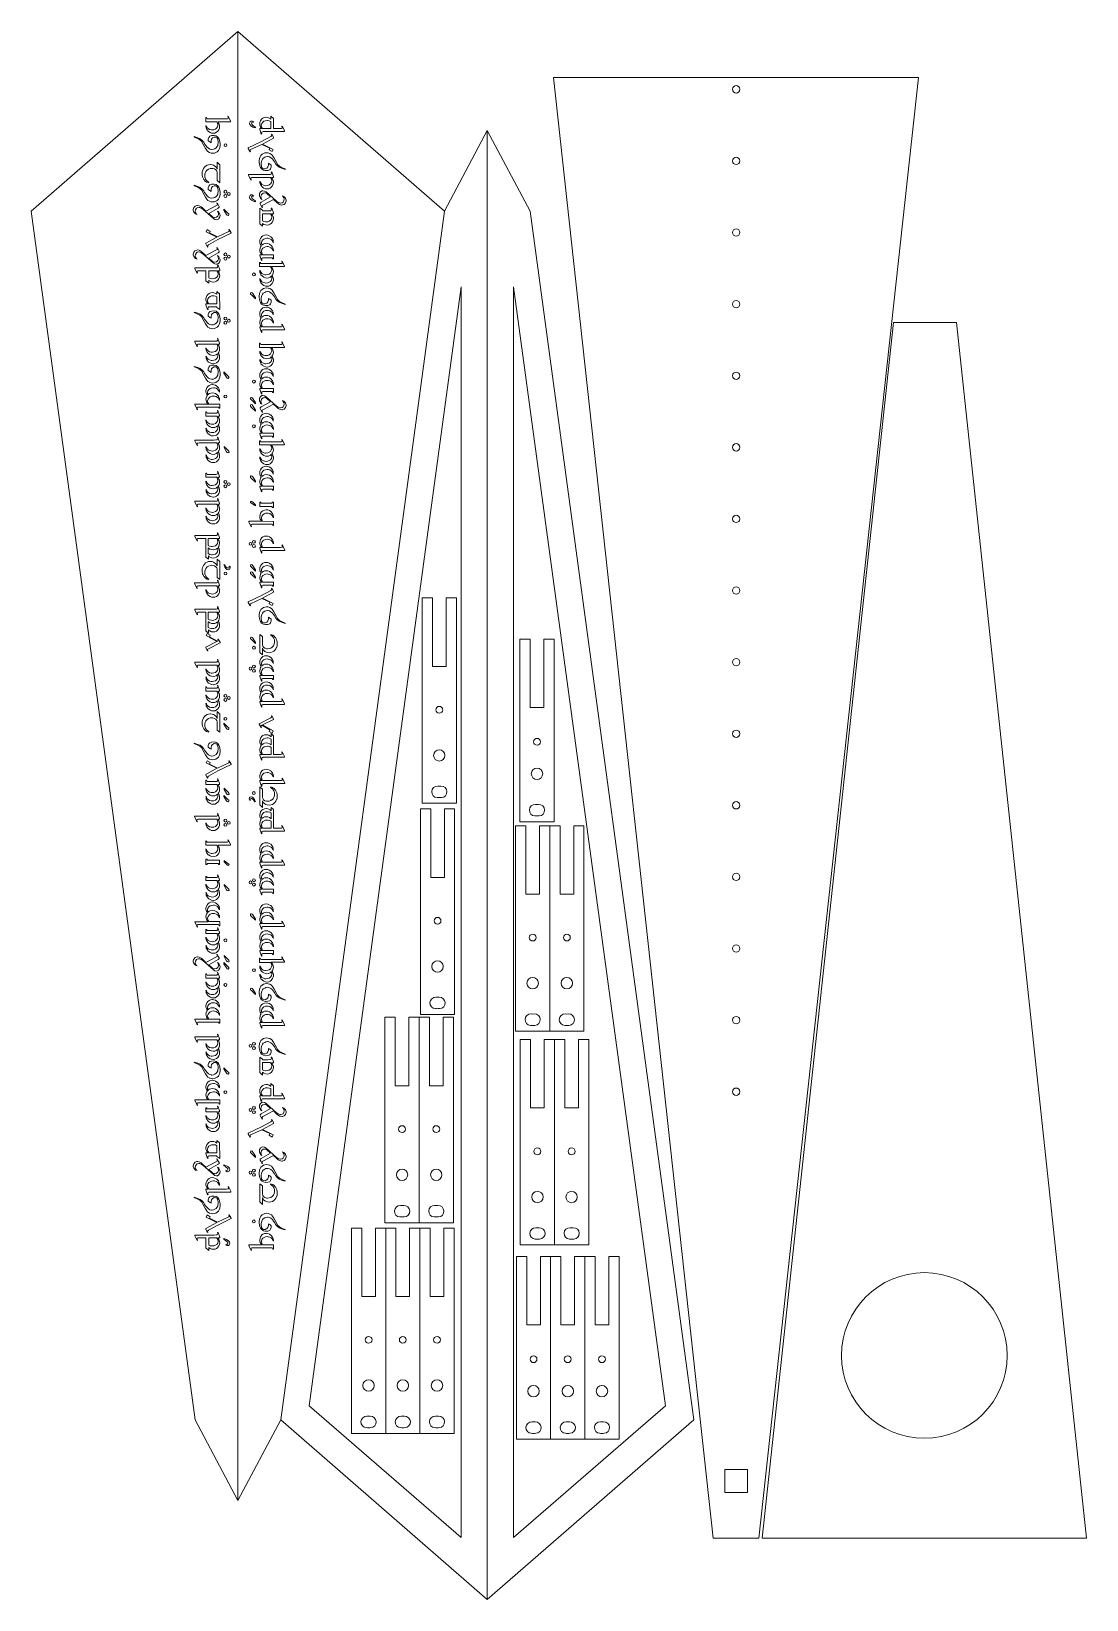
# Model space of a CAD drawing. Header units: inches. Extents: x 0.5 to 23.6, y 0.2 to 34.6.
import ezdxf

# ---------------------------------------------------------------- set-up
doc = ezdxf.new("R2010")
doc.units = ezdxf.units.IN
doc.header["$MEASUREMENT"] = 0
doc.layers.add('cut', color=6, linetype='Continuous', lineweight=0)
doc.layers.add('etch', color=1, linetype='Continuous', lineweight=0)

msp = doc.modelspace()

# ---------------------------------------------------------------- linework, layer by layer
at = {"layer": 'cut'}
for p, q in [((5.007, 34.569), (0.478, 30.633)), ((5.007, 34.569), (5.007, 2.378)), ((5.007, 34.569), (9.535, 30.633)), ((19.928, 33.557), (11.928, 33.557)), ((11.928, 33.557), (15.428, 1.557)), ((16.428, 1.557), (19.928, 33.557)), ((10.474, 32.399), (9.535, 30.633)), ((10.474, 32.399), (11.413, 30.633)), ((10.474, 0.208), (10.474, 32.399)), ((0.478, 30.633), (4.068, 4.144)), ((9.535, 30.633), (5.946, 4.144)), ((11.413, 30.633), (15.002, 4.144)), ((6.565, 4.453), (9.898, 28.969)), ((9.898, 28.969), (9.898, 1.568)), ((11.049, 28.969), (11.049, 1.568)), ((14.383, 4.453), (11.049, 28.969)), ((16.498, 1.557), (19.378, 28.187)), ((20.762, 28.187), (19.378, 28.187)), ((23.612, 1.557), (20.762, 28.187)), ((9.271, 22.155), (9.046, 22.155)), ((9.046, 22.155), (9.046, 17.655)), ((9.271, 20.655), (9.271, 22.155)), ((9.796, 22.155), (9.571, 22.155)), ((9.571, 22.155), (9.571, 20.655)), ((9.796, 22.155), (9.796, 17.655)), ((11.413, 21.253), (11.188, 21.253)), ((11.188, 17.253), (11.188, 21.253)), ((11.413, 19.753), (11.413, 21.253)), ((11.938, 21.253), (11.713, 21.253)), ((11.713, 21.253), (11.713, 19.753)), ((11.938, 17.253), (11.938, 21.253)), ((9.571, 20.655), (9.271, 20.655)), ((11.713, 19.753), (11.413, 19.753)), ((9.233, 17.531), (9.008, 17.531)), ((9.008, 13.031), (9.008, 17.531)), ((9.796, 17.655), (9.046, 17.655)), ((9.233, 16.031), (9.233, 17.531)), ((9.758, 17.531), (9.533, 17.531)), ((9.533, 17.531), (9.533, 16.031)), ((9.758, 13.031), (9.758, 17.531)), ((11.938, 17.253), (11.188, 17.253)), ((11.318, 17.164), (11.093, 17.164)), ((11.093, 17.164), (11.093, 12.664)), ((11.318, 15.664), (11.318, 17.164)), ((11.843, 17.164), (11.618, 17.164)), ((11.618, 17.164), (11.618, 15.664)), ((12.068, 17.164), (11.843, 17.164)), ((11.843, 12.664), (11.843, 17.164)), ((12.068, 15.664), (12.068, 17.164)), ((12.593, 17.164), (12.368, 17.164)), ((12.368, 17.164), (12.368, 15.664)), ((12.593, 17.164), (12.593, 12.664)), ((9.533, 16.031), (9.233, 16.031)), ((11.618, 15.664), (11.318, 15.664)), ((12.368, 15.664), (12.068, 15.664)), ((8.455, 12.967), (8.23, 12.967)), ((8.23, 8.467), (8.23, 12.967)), ((8.455, 11.467), (8.455, 12.967)), ((8.98, 12.967), (8.755, 12.967)), ((8.755, 12.967), (8.755, 11.467)), ((9.205, 12.967), (8.98, 12.967)), ((8.98, 8.467), (8.98, 12.967)), ((9.758, 13.031), (9.008, 13.031)), ((9.205, 11.467), (9.205, 12.967)), ((9.73, 12.967), (9.505, 12.967)), ((9.505, 12.967), (9.505, 11.467)), ((9.73, 12.967), (9.73, 8.467)), ((11.843, 12.664), (11.093, 12.664)), ((11.422, 12.48), (11.197, 12.48)), ((11.197, 12.48), (11.197, 7.98)), ((11.422, 10.98), (11.422, 12.48)), ((11.947, 12.48), (11.722, 12.48)), ((11.722, 12.48), (11.722, 10.98)), ((12.593, 12.664), (11.843, 12.664)), ((12.172, 12.48), (11.947, 12.48)), ((11.947, 7.98), (11.947, 12.48)), ((12.172, 10.98), (12.172, 12.48)), ((12.697, 12.48), (12.472, 12.48)), ((12.472, 12.48), (12.472, 10.98)), ((12.697, 7.98), (12.697, 12.48)), ((8.755, 11.467), (8.455, 11.467)), ((9.505, 11.467), (9.205, 11.467)), ((11.722, 10.98), (11.422, 10.98)), ((12.472, 10.98), (12.172, 10.98)), ((7.721, 8.35), (7.496, 8.35)), ((7.496, 3.85), (7.496, 8.35)), ((7.721, 6.85), (7.721, 8.35)), ((8.246, 8.35), (8.021, 8.35)), ((8.021, 8.35), (8.021, 6.85)), ((8.98, 8.467), (8.23, 8.467)), ((8.471, 8.35), (8.246, 8.35)), ((8.246, 3.85), (8.246, 8.35)), ((8.471, 6.85), (8.471, 8.35)), ((8.996, 8.35), (8.771, 8.35)), ((8.771, 8.35), (8.771, 6.85)), ((9.73, 8.467), (8.98, 8.467)), ((9.221, 8.35), (8.996, 8.35)), ((8.996, 3.85), (8.996, 8.35)), ((9.221, 6.85), (9.221, 8.35)), ((9.746, 8.35), (9.521, 8.35)), ((9.521, 8.35), (9.521, 6.85)), ((9.746, 3.85), (9.746, 8.35)), ((11.947, 7.98), (11.197, 7.98)), ((12.697, 7.98), (11.947, 7.98)), ((11.337, 7.726), (11.112, 7.726)), ((11.112, 7.726), (11.112, 3.726)), ((11.337, 6.226), (11.337, 7.726)), ((11.862, 7.726), (11.637, 7.726)), ((11.637, 7.726), (11.637, 6.226)), ((12.087, 7.726), (11.862, 7.726)), ((11.862, 3.726), (11.862, 7.726)), ((12.087, 6.226), (12.087, 7.726)), ((12.612, 7.726), (12.387, 7.726)), ((12.387, 7.726), (12.387, 6.226)), ((12.837, 7.726), (12.612, 7.726)), ((12.612, 3.726), (12.612, 7.726)), ((12.837, 6.226), (12.837, 7.726)), ((13.362, 7.726), (13.137, 7.726)), ((13.137, 7.726), (13.137, 6.226)), ((13.362, 7.726), (13.362, 3.726)), ((8.021, 6.85), (7.721, 6.85)), ((8.771, 6.85), (8.471, 6.85)), ((9.521, 6.85), (9.221, 6.85)), ((11.637, 6.226), (11.337, 6.226)), ((12.387, 6.226), (12.087, 6.226)), ((13.137, 6.226), (12.837, 6.226)), ((5.007, 2.378), (4.068, 4.144)), ((5.007, 2.378), (5.946, 4.144)), ((10.474, 0.208), (5.946, 4.144)), ((9.898, 1.568), (6.565, 4.453)), ((10.474, 0.208), (15.002, 4.144)), ((11.049, 1.568), (14.383, 4.453)), ((8.246, 3.85), (7.496, 3.85)), ((8.996, 3.85), (8.246, 3.85)), ((9.746, 3.85), (8.996, 3.85)), ((11.862, 3.726), (11.112, 3.726)), ((12.612, 3.726), (11.862, 3.726)), ((13.362, 3.726), (12.612, 3.726)), ((15.678, 2.557), (15.678, 3.057)), ((16.178, 3.057), (15.678, 3.057)), ((16.178, 2.557), (16.178, 3.057)), ((16.178, 2.557), (15.678, 2.557)), ((15.428, 1.557), (16.428, 1.557)), ((23.612, 1.557), (16.498, 1.557))]:
    msp.add_line(p, q, dxfattribs=at)
for centre, radius in [((15.928, 33.299), 0.0805), ((15.928, 31.73), 0.0805), ((15.928, 30.161), 0.0805), ((15.928, 28.593), 0.0805), ((15.928, 27.024), 0.0805), ((15.928, 25.455), 0.0805), ((15.928, 23.886), 0.0805), ((15.928, 22.318), 0.0805), ((15.928, 20.749), 0.0805), ((9.421, 19.705), 0.075), ((15.928, 19.18), 0.0805), ((11.563, 19.003), 0.075), ((9.421, 18.705), 0.125), ((11.563, 18.303), 0.125), ((15.928, 17.612), 0.0805), ((15.928, 16.043), 0.0805), ((9.383, 15.081), 0.075), ((11.468, 14.714), 0.075), ((12.218, 14.714), 0.075), ((15.928, 14.474), 0.0805), ((9.383, 14.081), 0.125), ((11.468, 13.714), 0.125), ((12.218, 13.714), 0.125), ((15.928, 12.906), 0.0805), ((15.928, 11.337), 0.0805), ((8.605, 10.517), 0.075), ((9.355, 10.517), 0.075), ((11.572, 10.03), 0.075), ((12.322, 10.03), 0.075), ((8.605, 9.517), 0.125), ((9.355, 9.517), 0.125), ((11.572, 9.03), 0.125), ((12.322, 9.03), 0.125), ((20.054, 5.557), 1.815), ((7.871, 5.9), 0.075), ((8.621, 5.9), 0.075), ((9.371, 5.9), 0.075), ((11.487, 5.476), 0.075), ((12.237, 5.476), 0.075), ((12.987, 5.476), 0.075), ((7.871, 4.9), 0.125), ((8.621, 4.9), 0.125), ((9.371, 4.9), 0.125), ((11.487, 4.776), 0.125), ((12.237, 4.776), 0.125), ((12.987, 4.776), 0.125)]:
    msp.add_circle(centre, radius, dxfattribs=at)
for centre, radius, start, end in [((9.379, 17.906), 0.125, 87, 267), ((9.421, 18.705), 0.675, 267, 273), ((9.421, 18.705), 0.675, 267, 273), ((9.463, 17.906), 0.125, 273, 93), ((9.421, 18.705), 0.925, 267, 273), ((11.521, 17.504), 0.125, 87, 267), ((11.563, 18.303), 0.675, 267, 273), ((11.563, 18.303), 0.675, 267, 273), ((11.605, 17.504), 0.125, 273, 93), ((11.563, 18.303), 0.925, 267, 273), ((9.341, 13.282), 0.125, 87, 267), ((9.383, 14.081), 0.675, 267, 273), ((9.383, 14.081), 0.675, 267, 273), ((9.425, 13.282), 0.125, 273, 93), ((9.383, 14.081), 0.925, 267, 273), ((11.426, 12.915), 0.125, 87, 267), ((11.468, 13.714), 0.925, 267, 273), ((11.468, 13.714), 0.675, 267, 273), ((11.468, 13.714), 0.675, 267, 273), ((11.51, 12.915), 0.125, 273, 93), ((12.176, 12.915), 0.125, 87, 267), ((12.218, 13.714), 0.925, 267, 273), ((12.218, 13.714), 0.675, 267, 273), ((12.218, 13.714), 0.675, 267, 273), ((12.26, 12.915), 0.125, 273, 93), ((8.563, 8.718), 0.125, 87, 267), ((8.605, 9.517), 0.925, 267, 273), ((8.605, 9.517), 0.675, 267, 273), ((8.605, 9.517), 0.675, 267, 273), ((8.647, 8.718), 0.125, 273, 93), ((9.313, 8.718), 0.125, 87, 267), ((9.355, 9.517), 0.925, 267, 273), ((9.355, 9.517), 0.675, 267, 273), ((9.355, 9.517), 0.675, 267, 273), ((9.397, 8.718), 0.125, 273, 93), ((11.53, 8.231), 0.125, 87, 267), ((11.572, 9.03), 0.675, 267, 273), ((11.572, 9.03), 0.675, 267, 273), ((11.614, 8.231), 0.125, 273, 93), ((12.28, 8.231), 0.125, 87, 267), ((12.322, 9.03), 0.675, 267, 273), ((12.322, 9.03), 0.675, 267, 273), ((12.364, 8.231), 0.125, 273, 93), ((11.572, 9.03), 0.925, 267, 273), ((12.322, 9.03), 0.925, 267, 273), ((7.829, 4.101), 0.125, 87, 267), ((7.871, 4.9), 0.675, 267, 273), ((7.871, 4.9), 0.675, 267, 273), ((7.913, 4.101), 0.125, 273, 93), ((8.579, 4.101), 0.125, 87, 267), ((8.621, 4.9), 0.675, 267, 273), ((8.621, 4.9), 0.675, 267, 273), ((8.663, 4.101), 0.125, 273, 93), ((9.329, 4.101), 0.125, 87, 267), ((9.371, 4.9), 0.675, 267, 273), ((9.371, 4.9), 0.675, 267, 273), ((9.413, 4.101), 0.125, 273, 93), ((7.871, 4.9), 0.925, 267, 273), ((8.621, 4.9), 0.925, 267, 273), ((9.371, 4.9), 0.925, 267, 273), ((11.445, 3.977), 0.125, 87, 267), ((11.487, 4.776), 0.925, 267, 273), ((11.487, 4.776), 0.675, 267, 273), ((11.487, 4.776), 0.675, 267, 273), ((11.529, 3.977), 0.125, 273, 93), ((12.195, 3.977), 0.125, 87, 267), ((12.237, 4.776), 0.925, 267, 273), ((12.237, 4.776), 0.675, 267, 273), ((12.237, 4.776), 0.675, 267, 273), ((12.279, 3.977), 0.125, 273, 93), ((12.945, 3.977), 0.125, 87, 267), ((12.987, 4.776), 0.925, 267, 273), ((12.987, 4.776), 0.675, 267, 273), ((12.987, 4.776), 0.675, 267, 273), ((13.029, 3.977), 0.125, 273, 93)]:
    msp.add_arc(centre, radius, start, end, dxfattribs=at)
at = {"layer": 'etch', "color": 1, "lineweight": 0}
for p, q in [((4.318, 32.681), (4.306, 32.683)), ((4.306, 32.683), (4.306, 32.59)), ((4.334, 32.653), (4.318, 32.681)), ((4.753, 32.653), (4.334, 32.653)), ((4.78, 32.654), (4.753, 32.653)), ((4.795, 32.661), (4.78, 32.654)), ((4.796, 32.71), (4.787, 32.702)), ((4.787, 32.702), (4.798, 32.681)), ((4.798, 32.681), (4.795, 32.661)), ((4.823, 32.653), (4.796, 32.71)), ((4.846, 32.603), (4.823, 32.653)), ((5.524, 32.644), (5.522, 32.642)), ((5.552, 32.668), (5.524, 32.644)), ((5.585, 32.683), (5.552, 32.668)), ((5.622, 32.687), (5.585, 32.683)), ((5.623, 32.687), (5.622, 32.687)), ((5.659, 32.683), (5.623, 32.687)), ((5.693, 32.67), (5.659, 32.683)), ((5.724, 32.65), (5.693, 32.67)), ((5.725, 32.648), (5.724, 32.65)), ((5.784, 32.657), (5.725, 32.711)), ((5.725, 32.711), (5.725, 32.648)), ((5.784, 32.438), (5.784, 32.657)), ((4.306, 32.59), (4.541, 32.588)), ((4.314, 32.494), (4.306, 32.508)), ((4.306, 32.508), (4.306, 32.496)), ((4.306, 32.496), (4.311, 32.459)), ((4.311, 32.459), (4.313, 32.452)), ((4.313, 32.452), (4.327, 32.418)), ((4.334, 32.459), (4.314, 32.494)), ((4.327, 32.418), (4.332, 32.411)), ((4.332, 32.411), (4.356, 32.382)), ((4.353, 32.438), (4.334, 32.459)), ((4.382, 32.419), (4.353, 32.438)), ((4.356, 32.382), (4.364, 32.374)), ((4.364, 32.374), (4.395, 32.354)), ((4.418, 32.41), (4.382, 32.419)), ((4.395, 32.354), (4.428, 32.341)), ((4.44, 32.409), (4.418, 32.41)), ((4.428, 32.341), (4.464, 32.337)), ((4.479, 32.414), (4.44, 32.409)), ((4.464, 32.337), (4.467, 32.338)), ((4.467, 32.338), (4.503, 32.342)), ((4.512, 32.426), (4.479, 32.414)), ((4.503, 32.342), (4.536, 32.357)), ((4.538, 32.446), (4.512, 32.426)), ((4.536, 32.357), (4.564, 32.381)), ((4.559, 32.476), (4.538, 32.446)), ((4.541, 32.588), (4.542, 32.587)), ((4.542, 32.587), (4.562, 32.554)), ((4.569, 32.511), (4.559, 32.476)), ((4.562, 32.554), (4.569, 32.52)), ((4.584, 32.557), (4.563, 32.589)), ((4.563, 32.589), (4.846, 32.589)), ((4.564, 32.381), (4.566, 32.384)), ((4.566, 32.384), (4.586, 32.414)), ((4.569, 32.52), (4.569, 32.511)), ((4.594, 32.539), (4.584, 32.557)), ((4.586, 32.414), (4.6, 32.447)), ((4.602, 32.504), (4.594, 32.539)), ((4.6, 32.447), (4.603, 32.484)), ((4.603, 32.484), (4.602, 32.504)), ((4.846, 32.589), (4.846, 32.603)), ((5.273, 32.588), (5.261, 32.555)), ((5.261, 32.555), (5.27, 32.523)), ((5.27, 32.523), (5.273, 32.519)), ((5.277, 32.592), (5.273, 32.588)), ((5.273, 32.519), (5.3, 32.493)), ((5.292, 32.601), (5.277, 32.592)), ((5.316, 32.604), (5.292, 32.601)), ((5.3, 32.493), (5.302, 32.491)), ((5.302, 32.555), (5.31, 32.572)), ((5.309, 32.536), (5.302, 32.555)), ((5.302, 32.491), (5.335, 32.472)), ((5.326, 32.516), (5.309, 32.536)), ((5.31, 32.572), (5.331, 32.578)), ((5.329, 32.598), (5.316, 32.604)), ((5.355, 32.493), (5.326, 32.516)), ((5.339, 32.592), (5.329, 32.598)), ((5.331, 32.578), (5.343, 32.577)), ((5.335, 32.472), (5.351, 32.465)), ((5.348, 32.586), (5.339, 32.592)), ((5.343, 32.577), (5.348, 32.586)), ((5.351, 32.465), (5.39, 32.452)), ((5.356, 32.492), (5.355, 32.493)), ((5.387, 32.472), (5.356, 32.492)), ((5.394, 32.469), (5.387, 32.472)), ((5.39, 32.452), (5.394, 32.469)), ((5.488, 32.579), (5.484, 32.542)), ((5.484, 32.542), (5.485, 32.522)), ((5.484, 32.438), (5.484, 32.42)), ((5.525, 32.438), (5.484, 32.438)), ((5.484, 32.42), (5.517, 32.317)), ((5.485, 32.522), (5.494, 32.487)), ((5.501, 32.612), (5.488, 32.579)), ((5.494, 32.487), (5.503, 32.469)), ((5.522, 32.642), (5.501, 32.612)), ((5.503, 32.469), (5.525, 32.438)), ((5.517, 32.317), (5.529, 32.322)), ((5.519, 32.515), (5.528, 32.55)), ((5.519, 32.507), (5.519, 32.515)), ((5.525, 32.473), (5.519, 32.507)), ((5.545, 32.44), (5.525, 32.473)), ((5.525, 32.346), (5.53, 32.362)), ((5.529, 32.322), (5.525, 32.346)), ((5.528, 32.55), (5.55, 32.58)), ((5.53, 32.362), (5.546, 32.371)), ((5.547, 32.438), (5.545, 32.44)), ((5.546, 32.371), (5.559, 32.372)), ((5.725, 32.438), (5.547, 32.438)), ((5.55, 32.58), (5.575, 32.599)), ((5.559, 32.372), (5.606, 32.373)), ((5.575, 32.599), (5.608, 32.611)), ((5.606, 32.373), (6.029, 32.373)), ((5.608, 32.611), (5.648, 32.615)), ((5.648, 32.615), (5.656, 32.615)), ((5.656, 32.615), (5.694, 32.609)), ((5.694, 32.609), (5.725, 32.595)), ((5.725, 32.595), (5.725, 32.438)), ((5.753, 32.316), (5.743, 32.313)), ((5.743, 32.313), (5.748, 32.293)), ((5.784, 32.249), (5.753, 32.316)), ((5.938, 32.438), (5.784, 32.438)), ((5.963, 32.438), (5.938, 32.438)), ((5.978, 32.445), (5.963, 32.438)), ((5.979, 32.494), (5.971, 32.486)), ((5.971, 32.486), (5.98, 32.465)), ((5.98, 32.465), (5.978, 32.445)), ((6.006, 32.438), (5.979, 32.494)), ((6.029, 32.388), (6.006, 32.438)), ((6.029, 32.373), (6.029, 32.388)), ((4.049, 32.263), (4.046, 32.254)), ((4.046, 32.254), (4.128, 32.22)), ((4.126, 32.237), (4.049, 32.263)), ((4.177, 32.215), (4.126, 32.237)), ((4.128, 32.22), (4.171, 32.195)), ((4.171, 32.195), (4.213, 32.156)), ((4.225, 32.181), (4.177, 32.215)), ((4.213, 32.156), (4.241, 32.108)), ((4.256, 32.14), (4.225, 32.181)), ((4.241, 32.108), (4.266, 32.056)), ((4.276, 32.106), (4.256, 32.14)), ((4.266, 32.056), (4.294, 32.005)), ((4.301, 32.069), (4.276, 32.106)), ((4.294, 32.005), (4.322, 31.964)), ((4.329, 32.035), (4.301, 32.069)), ((4.322, 31.964), (4.325, 31.96)), ((4.325, 31.96), (4.35, 31.934)), ((4.362, 32.007), (4.329, 32.035)), ((4.356, 32.209), (4.354, 32.172)), ((4.354, 32.172), (4.388, 32.147)), ((4.366, 32.247), (4.356, 32.209)), ((4.394, 31.989), (4.362, 32.007)), ((4.388, 32.273), (4.366, 32.247)), ((4.428, 32.287), (4.388, 32.273)), ((4.388, 32.147), (4.417, 32.129)), ((4.424, 31.981), (4.394, 31.989)), ((4.417, 32.168), (4.426, 32.208)), ((4.417, 32.129), (4.417, 32.168)), ((4.433, 31.981), (4.424, 31.981)), ((4.426, 32.208), (4.448, 32.234)), ((4.485, 32.289), (4.428, 32.287)), ((4.472, 31.986), (4.433, 31.981)), ((4.448, 32.234), (4.487, 32.252)), ((4.497, 31.997), (4.472, 31.986)), ((4.527, 32.279), (4.485, 32.289)), ((4.487, 32.252), (4.521, 32.251)), ((4.528, 32.018), (4.497, 31.997)), ((4.521, 32.251), (4.543, 32.241)), ((4.566, 32.254), (4.527, 32.279)), ((4.546, 32.037), (4.528, 32.018)), ((4.543, 32.241), (4.553, 32.228)), ((4.563, 32.069), (4.546, 32.037)), ((4.553, 32.228), (4.565, 32.211)), ((4.555, 31.932), (4.579, 31.958)), ((4.569, 32.09), (4.563, 32.069)), ((4.565, 32.211), (4.57, 32.196)), ((4.587, 32.221), (4.566, 32.254)), ((4.574, 32.126), (4.569, 32.09)), ((4.57, 32.196), (4.575, 32.158)), ((4.575, 32.158), (4.574, 32.126)), ((4.579, 31.958), (4.597, 31.987)), ((4.602, 32.188), (4.587, 32.221)), ((4.597, 31.987), (4.608, 32.024)), ((4.603, 32.185), (4.602, 32.188)), ((4.612, 32.152), (4.603, 32.185)), ((4.608, 32.024), (4.61, 32.033)), ((4.61, 32.033), (4.615, 32.069)), ((4.615, 32.112), (4.612, 32.152)), ((4.615, 32.109), (4.615, 32.112)), ((4.615, 32.069), (4.615, 32.109)), ((4.703, 32.075), (4.712, 32.096)), ((4.712, 32.052), (4.703, 32.075)), ((4.703, 32.075), (4.703, 32.075)), ((4.712, 32.096), (4.735, 32.106)), ((4.712, 32.096), (4.712, 32.096)), ((4.735, 32.043), (4.712, 32.052)), ((4.712, 32.052), (4.712, 32.052)), ((4.735, 32.106), (4.735, 32.106)), ((4.735, 32.106), (4.756, 32.096)), ((4.756, 32.052), (4.735, 32.043)), ((4.735, 32.043), (4.735, 32.043)), ((4.735, 32.043), (4.735, 32.043)), ((4.735, 32.043), (4.735, 32.043)), ((4.756, 32.096), (4.756, 32.096)), ((4.756, 32.096), (4.766, 32.075)), ((4.766, 32.075), (4.756, 32.052)), ((4.756, 32.052), (4.756, 32.052)), ((4.766, 32.075), (4.766, 32.075)), ((5.523, 32.154), (5.235, 32.015)), ((5.235, 32.015), (5.235, 32.005)), ((5.235, 32.005), (5.277, 31.933)), ((5.276, 31.954), (5.278, 31.968)), ((5.278, 31.968), (5.286, 31.978)), ((5.286, 31.978), (5.532, 32.093)), ((5.726, 32.269), (5.523, 32.154)), ((5.532, 32.093), (5.706, 32.008)), ((5.548, 32.096), (5.784, 32.232)), ((5.782, 31.98), (5.548, 32.096)), ((5.706, 32.008), (5.691, 31.973)), ((5.691, 31.973), (5.759, 31.934)), ((5.743, 32.281), (5.726, 32.269)), ((5.748, 32.293), (5.743, 32.281)), ((5.759, 31.934), (5.782, 31.98)), ((5.784, 32.232), (5.784, 32.249)), ((4.299, 31.619), (4.272, 31.593)), ((4.329, 31.637), (4.299, 31.619)), ((4.363, 31.648), (4.329, 31.637)), ((4.35, 31.934), (4.382, 31.915)), ((4.4, 31.652), (4.363, 31.648)), ((4.382, 31.915), (4.385, 31.914)), ((4.385, 31.914), (4.422, 31.903)), ((4.402, 31.652), (4.4, 31.652)), ((4.44, 31.647), (4.402, 31.652)), ((4.422, 31.903), (4.459, 31.899)), ((4.474, 31.635), (4.44, 31.647)), ((4.459, 31.899), (4.494, 31.903)), ((4.491, 31.623), (4.474, 31.635)), ((4.52, 31.599), (4.491, 31.623)), ((4.494, 31.903), (4.525, 31.914)), ((4.525, 31.914), (4.555, 31.932)), ((4.607, 31.648), (4.549, 31.702)), ((4.549, 31.702), (4.549, 31.553)), ((4.607, 31.252), (4.607, 31.648)), ((5.285, 31.938), (5.276, 31.954)), ((5.277, 31.933), (5.285, 31.938)), ((5.476, 31.739), (5.475, 31.699)), ((5.475, 31.699), (5.475, 31.696)), ((5.475, 31.696), (5.479, 31.656)), ((5.481, 31.775), (5.476, 31.739)), ((5.479, 31.656), (5.487, 31.622)), ((5.483, 31.784), (5.481, 31.775)), ((5.494, 31.821), (5.483, 31.784)), ((5.487, 31.622), (5.488, 31.62)), ((5.488, 31.62), (5.503, 31.587)), ((5.512, 31.85), (5.494, 31.821)), ((5.535, 31.876), (5.512, 31.85)), ((5.516, 31.65), (5.517, 31.682)), ((5.52, 31.612), (5.516, 31.65)), ((5.517, 31.682), (5.521, 31.718)), ((5.521, 31.718), (5.528, 31.739)), ((5.528, 31.739), (5.545, 31.771)), ((5.565, 31.894), (5.535, 31.876)), ((5.545, 31.771), (5.563, 31.79)), ((5.563, 31.79), (5.594, 31.81)), ((5.597, 31.904), (5.565, 31.894)), ((5.594, 31.81), (5.619, 31.822)), ((5.632, 31.909), (5.597, 31.904)), ((5.619, 31.822), (5.658, 31.827)), ((5.669, 31.905), (5.632, 31.909)), ((5.658, 31.827), (5.667, 31.827)), ((5.674, 31.639), (5.665, 31.6)), ((5.667, 31.827), (5.697, 31.819)), ((5.706, 31.895), (5.669, 31.905)), ((5.703, 31.661), (5.674, 31.679)), ((5.674, 31.679), (5.674, 31.639)), ((5.697, 31.819), (5.729, 31.801)), ((5.737, 31.636), (5.703, 31.661)), ((5.708, 31.893), (5.706, 31.895)), ((5.74, 31.874), (5.708, 31.893)), ((5.729, 31.801), (5.762, 31.773)), ((5.735, 31.599), (5.737, 31.636)), ((5.766, 31.848), (5.74, 31.874)), ((5.762, 31.773), (5.79, 31.739)), ((5.768, 31.844), (5.766, 31.848)), ((5.797, 31.803), (5.768, 31.844)), ((5.79, 31.739), (5.815, 31.702)), ((5.825, 31.752), (5.797, 31.803)), ((5.815, 31.702), (5.834, 31.668)), ((5.849, 31.7), (5.825, 31.752)), ((5.834, 31.668), (5.865, 31.627)), ((5.878, 31.652), (5.849, 31.7)), ((5.865, 31.627), (5.914, 31.593)), ((5.92, 31.613), (5.878, 31.652)), ((5.963, 31.588), (5.92, 31.613)), ((4.225, 31.493), (4.224, 31.453)), ((4.224, 31.453), (4.225, 31.419)), ((4.234, 31.528), (4.225, 31.493)), ((4.225, 31.419), (4.233, 31.383)), ((4.233, 31.383), (4.243, 31.354)), ((4.235, 31.53), (4.234, 31.528)), ((4.251, 31.564), (4.235, 31.53)), ((4.243, 31.354), (4.261, 31.322)), ((4.272, 31.593), (4.251, 31.564)), ((4.261, 31.322), (4.265, 31.318)), ((4.265, 31.318), (4.289, 31.29)), ((4.281, 31.413), (4.282, 31.43)), ((4.285, 31.373), (4.281, 31.413)), ((4.282, 31.43), (4.289, 31.466)), ((4.295, 31.34), (4.285, 31.373)), ((4.289, 31.466), (4.304, 31.498)), ((4.289, 31.29), (4.29, 31.289)), ((4.29, 31.289), (4.321, 31.268)), ((4.298, 31.334), (4.295, 31.34)), ((4.319, 31.304), (4.298, 31.334)), ((4.304, 31.498), (4.327, 31.525)), ((4.345, 31.278), (4.319, 31.304)), ((4.327, 31.525), (4.333, 31.53)), ((4.333, 31.53), (4.363, 31.55)), ((4.366, 31.264), (4.345, 31.278)), ((4.363, 31.55), (4.397, 31.562)), ((4.397, 31.562), (4.434, 31.566)), ((4.434, 31.566), (4.459, 31.564)), ((4.459, 31.564), (4.494, 31.554)), ((4.494, 31.554), (4.523, 31.533)), ((4.541, 31.569), (4.52, 31.599)), ((4.523, 31.533), (4.541, 31.509)), ((4.549, 31.553), (4.541, 31.569)), ((4.541, 31.509), (4.549, 31.478)), ((4.549, 31.478), (4.549, 31.299)), ((4.549, 31.299), (4.607, 31.252)), ((5.241, 31.432), (5.241, 31.417)), ((5.662, 31.432), (5.241, 31.432)), ((5.241, 31.417), (5.264, 31.366)), ((5.264, 31.366), (5.291, 31.31)), ((5.29, 31.34), (5.292, 31.359)), ((5.3, 31.318), (5.29, 31.34)), ((5.291, 31.31), (5.3, 31.318)), ((5.292, 31.359), (5.307, 31.365)), ((5.307, 31.365), (5.332, 31.367)), ((5.332, 31.367), (5.721, 31.367)), ((5.487, 31.285), (5.49, 31.249)), ((5.494, 31.271), (5.487, 31.285)), ((5.515, 31.236), (5.494, 31.271)), ((5.503, 31.587), (5.525, 31.554)), ((5.526, 31.597), (5.52, 31.612)), ((5.525, 31.554), (5.564, 31.528)), ((5.537, 31.58), (5.526, 31.597)), ((5.548, 31.568), (5.537, 31.58)), ((5.57, 31.558), (5.548, 31.568)), ((5.564, 31.528), (5.606, 31.519)), ((5.604, 31.556), (5.57, 31.558)), ((5.643, 31.574), (5.604, 31.556)), ((5.606, 31.519), (5.663, 31.521)), ((5.665, 31.6), (5.643, 31.574)), ((5.706, 31.433), (5.662, 31.432)), ((5.663, 31.521), (5.703, 31.535)), ((5.703, 31.535), (5.724, 31.56)), ((5.721, 31.433), (5.706, 31.433)), ((5.737, 31.442), (5.721, 31.433)), ((5.721, 31.367), (5.723, 31.365)), ((5.723, 31.365), (5.743, 31.332)), ((5.724, 31.56), (5.735, 31.599)), ((5.749, 31.491), (5.737, 31.486)), ((5.737, 31.486), (5.743, 31.459)), ((5.743, 31.459), (5.737, 31.442)), ((5.75, 31.29), (5.74, 31.255)), ((5.766, 31.336), (5.743, 31.367)), ((5.743, 31.367), (5.784, 31.367)), ((5.743, 31.332), (5.75, 31.298)), ((5.784, 31.384), (5.749, 31.491)), ((5.75, 31.298), (5.75, 31.297)), ((5.75, 31.297), (5.75, 31.29)), ((5.774, 31.318), (5.766, 31.336)), ((5.784, 31.283), (5.774, 31.318)), ((5.784, 31.367), (5.784, 31.384)), ((5.784, 31.263), (5.784, 31.283)), ((5.914, 31.593), (5.965, 31.571)), ((6.045, 31.554), (5.963, 31.588)), ((5.965, 31.571), (6.042, 31.544)), ((6.042, 31.544), (6.045, 31.554)), ((4.049, 31.196), (4.046, 31.186)), ((4.046, 31.186), (4.128, 31.153)), ((4.126, 31.169), (4.049, 31.196)), ((4.177, 31.147), (4.126, 31.169)), ((4.128, 31.153), (4.171, 31.127)), ((4.171, 31.127), (4.213, 31.089)), ((4.225, 31.113), (4.177, 31.147)), ((4.213, 31.089), (4.241, 31.041)), ((4.256, 31.073), (4.225, 31.113)), ((4.241, 31.041), (4.266, 30.988)), ((4.276, 31.038), (4.256, 31.073)), ((4.266, 30.988), (4.294, 30.937)), ((4.301, 31.001), (4.276, 31.038)), ((4.294, 30.937), (4.322, 30.896)), ((4.329, 30.967), (4.301, 31.001)), ((4.321, 31.268), (4.326, 31.265)), ((4.326, 31.265), (4.362, 31.252)), ((4.362, 30.939), (4.329, 30.967)), ((4.356, 31.141), (4.354, 31.105)), ((4.354, 31.105), (4.388, 31.079)), ((4.366, 31.18), (4.356, 31.141)), ((4.362, 31.252), (4.366, 31.264)), ((4.394, 30.921), (4.362, 30.939)), ((4.388, 31.205), (4.366, 31.18)), ((4.428, 31.219), (4.388, 31.205)), ((4.388, 31.079), (4.417, 31.06)), ((4.417, 31.101), (4.426, 31.14)), ((4.417, 31.06), (4.417, 31.101)), ((4.426, 31.14), (4.448, 31.167)), ((4.485, 31.221), (4.428, 31.219)), ((4.448, 31.167), (4.487, 31.185)), ((4.497, 30.929), (4.472, 30.919)), ((4.527, 31.212), (4.485, 31.221)), ((4.487, 31.185), (4.521, 31.183)), ((4.528, 30.95), (4.497, 30.929)), ((4.521, 31.183), (4.543, 31.172)), ((4.566, 31.185), (4.527, 31.212)), ((4.546, 30.969), (4.528, 30.95)), ((4.543, 31.172), (4.553, 31.16)), ((4.563, 31), (4.546, 30.969)), ((4.553, 31.16), (4.565, 31.143)), ((4.569, 31.022), (4.563, 31)), ((4.565, 31.143), (4.57, 31.128)), ((4.587, 31.153), (4.566, 31.185)), ((4.574, 31.059), (4.569, 31.022)), ((4.57, 31.128), (4.575, 31.091)), ((4.575, 31.091), (4.574, 31.059)), ((4.602, 31.121), (4.587, 31.153)), ((4.597, 30.919), (4.608, 30.956)), ((4.603, 31.118), (4.602, 31.121)), ((4.612, 31.083), (4.603, 31.118)), ((4.608, 30.956), (4.61, 30.966)), ((4.61, 30.966), (4.615, 31.001)), ((4.615, 31.044), (4.612, 31.083)), ((4.615, 31.042), (4.615, 31.044)), ((4.615, 31.001), (4.615, 31.042)), ((4.711, 31.076), (4.701, 31.055)), ((4.701, 31.055), (4.711, 31.032)), ((4.711, 30.984), (4.701, 30.962)), ((4.701, 30.962), (4.711, 30.939)), ((4.733, 31.086), (4.711, 31.076)), ((4.711, 31.032), (4.733, 31.023)), ((4.733, 30.994), (4.711, 30.984)), ((4.711, 30.939), (4.733, 30.93)), ((4.756, 31.076), (4.733, 31.086)), ((4.733, 31.023), (4.756, 31.032)), ((4.756, 30.984), (4.733, 30.994)), ((4.733, 30.93), (4.756, 30.939)), ((4.765, 31.055), (4.756, 31.076)), ((4.756, 31.032), (4.765, 31.055)), ((4.765, 30.962), (4.756, 30.984)), ((4.756, 30.939), (4.765, 30.962)), ((4.786, 31.029), (4.776, 31.007)), ((4.776, 31.007), (4.786, 30.985)), ((4.807, 31.038), (4.786, 31.029)), ((4.786, 30.985), (4.807, 30.976)), ((4.83, 31.029), (4.807, 31.038)), ((4.807, 30.976), (4.83, 30.985)), ((4.839, 31.007), (4.83, 31.029)), ((4.83, 30.985), (4.839, 31.007)), ((5.273, 30.971), (5.261, 30.938)), ((5.261, 30.938), (5.27, 30.906)), ((5.277, 30.975), (5.273, 30.971)), ((5.292, 30.984), (5.277, 30.975)), ((5.316, 30.987), (5.292, 30.984)), ((5.302, 30.938), (5.31, 30.955)), ((5.309, 30.919), (5.302, 30.938)), ((5.31, 30.955), (5.331, 30.961)), ((5.329, 30.982), (5.316, 30.987)), ((5.339, 30.976), (5.329, 30.982)), ((5.331, 30.961), (5.343, 30.961)), ((5.348, 30.969), (5.339, 30.976)), ((5.343, 30.961), (5.348, 30.969)), ((5.483, 31.017), (5.477, 30.982)), ((5.477, 30.982), (5.479, 30.961)), ((5.479, 30.961), (5.493, 30.927)), ((5.501, 31.05), (5.483, 31.017)), ((5.49, 31.249), (5.5, 31.216)), ((5.493, 30.927), (5.504, 30.911)), ((5.5, 31.216), (5.513, 31.189)), ((5.503, 31.054), (5.501, 31.05)), ((5.534, 31.075), (5.503, 31.054)), ((5.512, 30.95), (5.513, 30.962)), ((5.518, 30.918), (5.512, 30.95)), ((5.513, 31.189), (5.537, 31.16)), ((5.513, 30.962), (5.527, 30.997)), ((5.722, 30.941), (5.514, 30.825)), ((5.534, 31.216), (5.515, 31.236)), ((5.527, 30.997), (5.555, 31.02)), ((5.564, 31.199), (5.534, 31.216)), ((5.555, 31.077), (5.534, 31.075)), ((5.537, 31.16), (5.545, 31.153)), ((5.545, 31.153), (5.576, 31.133)), ((5.587, 31.071), (5.555, 31.077)), ((5.555, 31.02), (5.561, 31.023)), ((5.561, 31.023), (5.597, 31.03)), ((5.6, 31.189), (5.564, 31.199)), ((5.576, 31.133), (5.61, 31.121)), ((5.623, 31.05), (5.587, 31.071)), ((5.597, 31.03), (5.608, 31.029)), ((5.621, 31.188), (5.6, 31.189)), ((5.608, 31.029), (5.641, 31.014)), ((5.61, 31.121), (5.645, 31.117)), ((5.66, 31.192), (5.621, 31.188)), ((5.854, 30.845), (5.623, 31.05)), ((5.623, 31.05), (5.623, 31.05)), ((5.641, 31.014), (5.722, 30.941)), ((5.645, 31.117), (5.647, 31.117)), ((5.647, 31.117), (5.684, 31.122)), ((5.693, 31.205), (5.66, 31.192)), ((5.684, 31.122), (5.717, 31.137)), ((5.72, 31.225), (5.693, 31.205)), ((5.717, 31.137), (5.745, 31.16)), ((5.74, 31.255), (5.72, 31.225)), ((5.745, 31.16), (5.746, 31.162)), ((5.746, 31.162), (5.768, 31.191)), ((5.768, 31.191), (5.78, 31.225)), ((5.78, 31.225), (5.784, 31.262)), ((5.784, 31.262), (5.784, 31.263)), ((5.981, 30.964), (5.99, 30.955)), ((6.015, 30.95), (5.981, 30.964)), ((5.99, 30.955), (6.011, 30.924)), ((6.022, 30.944), (6.015, 30.95)), ((6.047, 30.916), (6.022, 30.944)), ((4.035, 30.693), (4.029, 30.656)), ((4.029, 30.656), (4.029, 30.646)), ((4.029, 30.646), (4.039, 30.611)), ((4.04, 30.707), (4.035, 30.693)), ((4.039, 30.611), (4.044, 30.603)), ((4.065, 30.734), (4.04, 30.707)), ((4.044, 30.603), (4.069, 30.576)), ((4.07, 30.739), (4.065, 30.734)), ((4.103, 30.753), (4.07, 30.739)), ((4.072, 30.628), (4.078, 30.658)), ((4.08, 30.594), (4.072, 30.628)), ((4.078, 30.658), (4.096, 30.693)), ((4.1, 30.564), (4.08, 30.594)), ((4.096, 30.693), (4.116, 30.704)), ((4.119, 30.754), (4.103, 30.753)), ((4.116, 30.704), (4.15, 30.711)), ((4.154, 30.748), (4.119, 30.754)), ((4.15, 30.711), (4.169, 30.709)), ((4.17, 30.742), (4.154, 30.748)), ((4.169, 30.709), (4.202, 30.697)), ((4.199, 30.725), (4.17, 30.742)), ((4.23, 30.7), (4.199, 30.725)), ((4.202, 30.697), (4.237, 30.673)), ((4.307, 30.631), (4.23, 30.7)), ((4.237, 30.673), (4.468, 30.469)), ((4.54, 30.757), (4.307, 30.631)), ((4.322, 30.896), (4.325, 30.892)), ((4.325, 30.892), (4.35, 30.866)), ((4.35, 30.866), (4.382, 30.847)), ((4.368, 30.578), (4.577, 30.694)), ((4.382, 30.847), (4.385, 30.845)), ((4.385, 30.845), (4.422, 30.835)), ((4.424, 30.913), (4.394, 30.921)), ((4.422, 30.835), (4.459, 30.831)), ((4.433, 30.913), (4.424, 30.913)), ((4.472, 30.919), (4.433, 30.913)), ((4.459, 30.831), (4.494, 30.836)), ((4.494, 30.836), (4.525, 30.846)), ((4.525, 30.846), (4.555, 30.864)), ((4.555, 30.763), (4.54, 30.757)), ((4.555, 30.812), (4.547, 30.806)), ((4.547, 30.806), (4.557, 30.783)), ((4.555, 30.864), (4.579, 30.89)), ((4.583, 30.758), (4.555, 30.812)), ((4.557, 30.783), (4.555, 30.763)), ((4.586, 30.607), (4.559, 30.631)), ((4.559, 30.631), (4.573, 30.601)), ((4.573, 30.601), (4.579, 30.569)), ((4.577, 30.694), (4.595, 30.715)), ((4.579, 30.89), (4.597, 30.919)), ((4.595, 30.731), (4.583, 30.758)), ((4.598, 30.592), (4.586, 30.607)), ((4.595, 30.715), (4.595, 30.731)), ((4.612, 30.559), (4.598, 30.592)), ((4.701, 30.65), (4.701, 30.675)), ((4.701, 30.675), (4.789, 30.588)), ((4.759, 30.558), (4.701, 30.65)), ((4.789, 30.588), (4.804, 30.568)), ((5.27, 30.906), (5.273, 30.903)), ((5.273, 30.903), (5.3, 30.876)), ((5.3, 30.876), (5.302, 30.874)), ((5.302, 30.874), (5.335, 30.856)), ((5.326, 30.9), (5.309, 30.919)), ((5.355, 30.876), (5.326, 30.9)), ((5.335, 30.856), (5.351, 30.849)), ((5.351, 30.849), (5.39, 30.836)), ((5.356, 30.875), (5.355, 30.876)), ((5.387, 30.856), (5.356, 30.875)), ((5.394, 30.852), (5.387, 30.856)), ((5.39, 30.836), (5.394, 30.852)), ((5.484, 30.697), (5.485, 30.354)), ((5.543, 30.651), (5.484, 30.697)), ((5.514, 30.825), (5.496, 30.804)), ((5.496, 30.804), (5.496, 30.789)), ((5.496, 30.789), (5.508, 30.761)), ((5.504, 30.911), (5.532, 30.888)), ((5.508, 30.761), (5.535, 30.706)), ((5.532, 30.888), (5.518, 30.918)), ((5.534, 30.735), (5.535, 30.755)), ((5.544, 30.714), (5.534, 30.735)), ((5.535, 30.755), (5.55, 30.763)), ((5.535, 30.706), (5.544, 30.714)), ((5.543, 30.638), (5.543, 30.651)), ((5.663, 30.638), (5.543, 30.638)), ((5.55, 30.763), (5.784, 30.888)), ((5.709, 30.638), (5.663, 30.638)), ((5.722, 30.639), (5.709, 30.638)), ((5.738, 30.648), (5.722, 30.639)), ((5.748, 30.697), (5.737, 30.693)), ((5.737, 30.693), (5.743, 30.665)), ((5.743, 30.665), (5.738, 30.648)), ((5.784, 30.591), (5.748, 30.697)), ((5.784, 30.888), (5.861, 30.819)), ((5.784, 30.573), (5.784, 30.591)), ((5.889, 30.822), (5.854, 30.845)), ((5.861, 30.819), (5.892, 30.794)), ((5.922, 30.81), (5.889, 30.822)), ((5.892, 30.794), (5.921, 30.777)), ((5.921, 30.777), (5.937, 30.771)), ((5.94, 30.808), (5.922, 30.81)), ((5.937, 30.771), (5.971, 30.764)), ((5.974, 30.815), (5.94, 30.808)), ((5.971, 30.764), (5.987, 30.766)), ((5.995, 30.826), (5.974, 30.815)), ((5.987, 30.766), (6.02, 30.779)), ((6.013, 30.861), (5.995, 30.826)), ((6.011, 30.924), (6.018, 30.891)), ((6.018, 30.891), (6.013, 30.861)), ((6.02, 30.779), (6.026, 30.784)), ((6.026, 30.784), (6.05, 30.812)), ((6.051, 30.908), (6.047, 30.916)), ((6.05, 30.812), (6.056, 30.826)), ((6.062, 30.873), (6.051, 30.908)), ((6.056, 30.826), (6.062, 30.862)), ((6.062, 30.862), (6.062, 30.873)), ((4.069, 30.576), (4.076, 30.57)), ((4.076, 30.57), (4.11, 30.555)), ((4.11, 30.555), (4.1, 30.564)), ((4.45, 30.505), (4.368, 30.578)), ((4.483, 30.49), (4.45, 30.505)), ((4.468, 30.469), (4.468, 30.468)), ((4.468, 30.468), (4.504, 30.449)), ((4.494, 30.489), (4.483, 30.49)), ((4.53, 30.497), (4.494, 30.489)), ((4.504, 30.449), (4.536, 30.442)), ((4.536, 30.499), (4.53, 30.497)), ((4.564, 30.522), (4.536, 30.499)), ((4.536, 30.442), (4.556, 30.445)), ((4.556, 30.445), (4.587, 30.465)), ((4.578, 30.557), (4.564, 30.522)), ((4.579, 30.569), (4.578, 30.557)), ((4.587, 30.465), (4.59, 30.468)), ((4.59, 30.468), (4.608, 30.502)), ((4.608, 30.502), (4.614, 30.537)), ((4.614, 30.537), (4.612, 30.559)), ((4.773, 30.54), (4.759, 30.558)), ((4.759, 30.558), (4.759, 30.558)), ((4.79, 30.532), (4.773, 30.54)), ((4.773, 30.54), (4.773, 30.54)), ((4.803, 30.538), (4.79, 30.532)), ((4.79, 30.532), (4.79, 30.532)), ((4.79, 30.532), (4.79, 30.532)), ((4.79, 30.532), (4.79, 30.532)), ((4.81, 30.549), (4.803, 30.538)), ((4.803, 30.538), (4.803, 30.538)), ((4.804, 30.568), (4.804, 30.568)), ((4.804, 30.568), (4.81, 30.549)), ((4.81, 30.549), (4.81, 30.549)), ((5.485, 30.354), (5.545, 30.301)), ((5.543, 30.574), (5.722, 30.574)), ((5.543, 30.417), (5.543, 30.574)), ((5.574, 30.402), (5.543, 30.417)), ((5.545, 30.301), (5.545, 30.361)), ((5.545, 30.361), (5.545, 30.361)), ((5.545, 30.361), (5.577, 30.341)), ((5.612, 30.395), (5.574, 30.402)), ((5.577, 30.341), (5.611, 30.328)), ((5.611, 30.328), (5.647, 30.324)), ((5.621, 30.395), (5.612, 30.395)), ((5.66, 30.399), (5.621, 30.395)), ((5.647, 30.324), (5.648, 30.324)), ((5.648, 30.324), (5.685, 30.328)), ((5.694, 30.411), (5.66, 30.399)), ((5.685, 30.328), (5.717, 30.342)), ((5.72, 30.431), (5.694, 30.411)), ((5.717, 30.342), (5.745, 30.367)), ((5.741, 30.461), (5.72, 30.431)), ((5.722, 30.574), (5.724, 30.571)), ((5.724, 30.571), (5.744, 30.538)), ((5.75, 30.496), (5.741, 30.461)), ((5.767, 30.541), (5.744, 30.573)), ((5.744, 30.573), (5.784, 30.573)), ((5.744, 30.538), (5.75, 30.504)), ((5.745, 30.367), (5.746, 30.368)), ((5.746, 30.368), (5.768, 30.398)), ((5.75, 30.504), (5.75, 30.496)), ((5.774, 30.525), (5.767, 30.541)), ((5.768, 30.398), (5.78, 30.432)), ((5.784, 30.49), (5.774, 30.525)), ((5.78, 30.432), (5.784, 30.468)), ((5.784, 30.476), (5.784, 30.49)), ((5.784, 30.468), (5.784, 30.476)), ((4.543, 30.063), (4.306, 29.928)), ((4.306, 29.928), (4.306, 29.911)), ((4.306, 29.911), (4.338, 29.843)), ((4.332, 30.226), (4.309, 30.18)), ((4.309, 30.18), (4.543, 30.063)), ((4.399, 30.187), (4.332, 30.226)), ((4.365, 29.891), (4.568, 30.006)), ((4.384, 30.153), (4.399, 30.187)), ((4.559, 30.067), (4.384, 30.153)), ((4.804, 30.182), (4.559, 30.067)), ((4.568, 30.006), (4.856, 30.144)), ((4.813, 30.191), (4.804, 30.182)), ((4.814, 30.227), (4.805, 30.221)), ((4.805, 30.221), (4.815, 30.206)), ((4.815, 30.206), (4.813, 30.191)), ((4.856, 30.154), (4.814, 30.227)), ((4.856, 30.144), (4.856, 30.154)), ((5.49, 29.998), (5.486, 29.961)), ((5.486, 29.961), (5.487, 29.941)), ((5.487, 29.941), (5.496, 29.906)), ((5.503, 30.032), (5.49, 29.998)), ((5.496, 29.906), (5.499, 29.901)), ((5.499, 29.901), (5.518, 29.869)), ((5.524, 30.061), (5.503, 30.032)), ((5.52, 29.926), (5.521, 29.936)), ((5.529, 29.89), (5.52, 29.926)), ((5.521, 29.936), (5.53, 29.97)), ((5.526, 30.064), (5.524, 30.061)), ((5.554, 30.089), (5.526, 30.064)), ((5.53, 29.97), (5.551, 29.999)), ((5.559, 29.908), (5.531, 29.886)), ((5.551, 29.999), (5.577, 30.019)), ((5.586, 30.103), (5.554, 30.089)), ((5.593, 29.921), (5.559, 29.908)), ((5.577, 30.019), (5.611, 30.032)), ((5.623, 30.108), (5.586, 30.103)), ((5.627, 29.925), (5.593, 29.921)), ((5.611, 30.032), (5.65, 30.036)), ((5.625, 30.108), (5.623, 30.108)), ((5.661, 30.104), (5.625, 30.108)), ((5.662, 29.921), (5.627, 29.925)), ((5.65, 30.036), (5.672, 30.035)), ((5.694, 30.092), (5.661, 30.104)), ((5.696, 29.908), (5.662, 29.921)), ((5.672, 30.035), (5.707, 30.026)), ((5.725, 30.071), (5.694, 30.092)), ((5.727, 29.888), (5.696, 29.908)), ((5.707, 30.026), (5.737, 30.008)), ((5.734, 30.063), (5.725, 30.071)), ((5.758, 30.035), (5.734, 30.063)), ((5.737, 30.008), (5.756, 29.987)), ((5.756, 29.987), (5.776, 29.951)), ((5.762, 30.029), (5.758, 30.035)), ((5.777, 29.994), (5.762, 30.029)), ((5.776, 29.951), (5.784, 29.937)), ((5.779, 29.987), (5.777, 29.994)), ((5.783, 29.951), (5.779, 29.987)), ((5.784, 29.937), (5.783, 29.951)), ((4.035, 29.717), (4.029, 29.681)), ((4.029, 29.681), (4.029, 29.67)), ((4.029, 29.67), (4.039, 29.635)), ((4.04, 29.731), (4.035, 29.717)), ((4.039, 29.635), (4.044, 29.627)), ((4.065, 29.758), (4.04, 29.731)), ((4.044, 29.627), (4.069, 29.599)), ((4.07, 29.764), (4.065, 29.758)), ((4.069, 29.599), (4.076, 29.593)), ((4.103, 29.777), (4.07, 29.764)), ((4.072, 29.652), (4.078, 29.682)), ((4.08, 29.619), (4.072, 29.652)), ((4.076, 29.593), (4.11, 29.579)), ((4.078, 29.682), (4.096, 29.717)), ((4.1, 29.588), (4.08, 29.619)), ((4.096, 29.717), (4.116, 29.728)), ((4.11, 29.579), (4.1, 29.588)), ((4.119, 29.779), (4.103, 29.777)), ((4.116, 29.728), (4.15, 29.735)), ((4.154, 29.772), (4.119, 29.779)), ((4.15, 29.735), (4.169, 29.733)), ((4.17, 29.766), (4.154, 29.772)), ((4.169, 29.733), (4.202, 29.72)), ((4.199, 29.748), (4.17, 29.766)), ((4.23, 29.724), (4.199, 29.748)), ((4.202, 29.72), (4.237, 29.697)), ((4.307, 29.655), (4.23, 29.724)), ((4.237, 29.697), (4.468, 29.493)), ((4.54, 29.78), (4.307, 29.655)), ((4.338, 29.843), (4.348, 29.846)), ((4.343, 29.867), (4.348, 29.879)), ((4.348, 29.846), (4.343, 29.867)), ((4.348, 29.879), (4.365, 29.891)), ((4.368, 29.602), (4.577, 29.718)), ((4.45, 29.529), (4.368, 29.602)), ((4.555, 29.788), (4.54, 29.78)), ((4.555, 29.837), (4.547, 29.829)), ((4.547, 29.829), (4.557, 29.808)), ((4.583, 29.781), (4.555, 29.837)), ((4.557, 29.808), (4.555, 29.788)), ((4.586, 29.632), (4.559, 29.655)), ((4.559, 29.655), (4.573, 29.625)), ((4.578, 29.581), (4.564, 29.546)), ((4.573, 29.625), (4.579, 29.592)), ((4.577, 29.718), (4.595, 29.739)), ((4.579, 29.592), (4.578, 29.581)), ((4.595, 29.754), (4.583, 29.781)), ((4.598, 29.616), (4.586, 29.632)), ((4.595, 29.739), (4.595, 29.754)), ((4.612, 29.582), (4.598, 29.616)), ((4.608, 29.526), (4.614, 29.561)), ((4.614, 29.561), (4.612, 29.582)), ((4.711, 29.703), (4.701, 29.682)), ((4.701, 29.682), (4.711, 29.659)), ((4.711, 29.611), (4.701, 29.589)), ((4.701, 29.589), (4.711, 29.566)), ((4.733, 29.713), (4.711, 29.703)), ((4.711, 29.659), (4.733, 29.65)), ((4.733, 29.621), (4.711, 29.611)), ((4.711, 29.566), (4.733, 29.557)), ((4.756, 29.703), (4.733, 29.713)), ((4.733, 29.65), (4.756, 29.659)), ((4.756, 29.611), (4.733, 29.621)), ((4.733, 29.557), (4.756, 29.566)), ((4.765, 29.682), (4.756, 29.703)), ((4.756, 29.659), (4.765, 29.682)), ((4.765, 29.589), (4.756, 29.611)), ((4.756, 29.566), (4.765, 29.589)), ((4.786, 29.655), (4.776, 29.634)), ((4.776, 29.634), (4.786, 29.611)), ((4.807, 29.665), (4.786, 29.655)), ((4.786, 29.611), (4.807, 29.603)), ((4.83, 29.656), (4.807, 29.665)), ((4.807, 29.603), (4.83, 29.611)), ((4.839, 29.634), (4.83, 29.656)), ((4.83, 29.611), (4.839, 29.634)), ((5.491, 29.816), (5.487, 29.779)), ((5.487, 29.779), (5.488, 29.759)), ((5.487, 29.674), (5.487, 29.656)), ((5.528, 29.674), (5.487, 29.674)), ((5.487, 29.656), (5.522, 29.549)), ((5.488, 29.759), (5.497, 29.724)), ((5.504, 29.85), (5.491, 29.816)), ((5.497, 29.724), (5.506, 29.706)), ((5.518, 29.869), (5.504, 29.85)), ((5.506, 29.706), (5.528, 29.674)), ((5.522, 29.752), (5.532, 29.787)), ((5.522, 29.744), (5.522, 29.752)), ((5.529, 29.709), (5.522, 29.744)), ((5.522, 29.549), (5.534, 29.553)), ((5.528, 29.581), (5.533, 29.598)), ((5.534, 29.553), (5.528, 29.581)), ((5.531, 29.886), (5.529, 29.89)), ((5.549, 29.677), (5.529, 29.709)), ((5.532, 29.787), (5.552, 29.817)), ((5.533, 29.598), (5.55, 29.608)), ((5.55, 29.674), (5.549, 29.677)), ((5.784, 29.674), (5.55, 29.674)), ((5.55, 29.608), (5.565, 29.608)), ((5.552, 29.817), (5.579, 29.837)), ((5.565, 29.608), (5.609, 29.609)), ((5.579, 29.837), (5.612, 29.849)), ((5.609, 29.609), (5.758, 29.609)), ((5.612, 29.849), (5.651, 29.853)), ((5.651, 29.853), (5.673, 29.852)), ((5.673, 29.852), (5.708, 29.842)), ((5.708, 29.842), (5.737, 29.825)), ((5.735, 29.88), (5.727, 29.888)), ((5.759, 29.852), (5.735, 29.88)), ((5.737, 29.825), (5.757, 29.804)), ((5.757, 29.804), (5.777, 29.768)), ((5.758, 29.609), (5.772, 29.584)), ((5.764, 29.844), (5.759, 29.852)), ((5.778, 29.811), (5.764, 29.844)), ((5.772, 29.584), (5.784, 29.584)), ((5.777, 29.768), (5.784, 29.754)), ((5.78, 29.804), (5.778, 29.811)), ((5.784, 29.767), (5.78, 29.804)), ((5.784, 29.754), (5.784, 29.767)), ((5.784, 29.584), (5.784, 29.674)), ((4.485, 29.389), (4.062, 29.389)), ((4.062, 29.389), (4.062, 29.374)), ((4.062, 29.374), (4.085, 29.325)), ((4.085, 29.325), (4.112, 29.269)), ((4.111, 29.297), (4.113, 29.318)), ((4.12, 29.277), (4.111, 29.297)), ((4.112, 29.269), (4.12, 29.277)), ((4.113, 29.318), (4.128, 29.324)), ((4.128, 29.324), (4.153, 29.325)), ((4.153, 29.325), (4.306, 29.325)), ((4.306, 29.325), (4.306, 29.105)), ((4.366, 29.325), (4.544, 29.325)), ((4.366, 29.167), (4.366, 29.325)), ((4.483, 29.514), (4.45, 29.529)), ((4.468, 29.493), (4.468, 29.493)), ((4.468, 29.493), (4.504, 29.472)), ((4.494, 29.513), (4.483, 29.514)), ((4.532, 29.39), (4.485, 29.389)), ((4.53, 29.52), (4.494, 29.513)), ((4.504, 29.472), (4.536, 29.466)), ((4.536, 29.523), (4.53, 29.52)), ((4.545, 29.391), (4.532, 29.39)), ((4.564, 29.546), (4.536, 29.523)), ((4.536, 29.466), (4.556, 29.468)), ((4.563, 29.213), (4.541, 29.183)), ((4.544, 29.325), (4.546, 29.323)), ((4.561, 29.4), (4.545, 29.391)), ((4.546, 29.323), (4.566, 29.29)), ((4.556, 29.468), (4.587, 29.489)), ((4.566, 29.417), (4.561, 29.4)), ((4.574, 29.446), (4.562, 29.441)), ((4.562, 29.441), (4.566, 29.417)), ((4.571, 29.248), (4.563, 29.213)), ((4.588, 29.293), (4.566, 29.325)), ((4.566, 29.325), (4.607, 29.325)), ((4.566, 29.29), (4.572, 29.256)), ((4.572, 29.256), (4.571, 29.248)), ((4.607, 29.343), (4.574, 29.446)), ((4.587, 29.489), (4.59, 29.493)), ((4.597, 29.276), (4.588, 29.293)), ((4.59, 29.493), (4.608, 29.526)), ((4.606, 29.241), (4.597, 29.276)), ((4.602, 29.184), (4.607, 29.221)), ((4.607, 29.221), (4.606, 29.241)), ((4.607, 29.325), (4.607, 29.343)), ((5.326, 29.245), (5.335, 29.267)), ((5.335, 29.222), (5.326, 29.245)), ((5.326, 29.245), (5.326, 29.245)), ((5.335, 29.267), (5.358, 29.276)), ((5.335, 29.267), (5.335, 29.267)), ((5.358, 29.214), (5.335, 29.222)), ((5.335, 29.222), (5.335, 29.222)), ((5.358, 29.276), (5.379, 29.267)), ((5.358, 29.276), (5.358, 29.276)), ((5.358, 29.276), (5.358, 29.276)), ((5.358, 29.276), (5.358, 29.276)), ((5.379, 29.223), (5.358, 29.214)), ((5.358, 29.214), (5.358, 29.214)), ((5.379, 29.267), (5.379, 29.267)), ((5.379, 29.267), (5.39, 29.245)), ((5.39, 29.245), (5.379, 29.223)), ((5.379, 29.223), (5.379, 29.223)), ((5.39, 29.245), (5.39, 29.245)), ((5.483, 29.504), (5.483, 29.414)), ((5.495, 29.504), (5.483, 29.504)), ((5.483, 29.414), (5.721, 29.414)), ((5.486, 29.334), (5.487, 29.322)), ((5.493, 29.32), (5.486, 29.334)), ((5.487, 29.322), (5.49, 29.285)), ((5.49, 29.285), (5.492, 29.279)), ((5.492, 29.279), (5.506, 29.245)), ((5.513, 29.285), (5.493, 29.32)), ((5.509, 29.48), (5.495, 29.504)), ((5.506, 29.245), (5.511, 29.238)), ((5.932, 29.48), (5.509, 29.48)), ((5.511, 29.238), (5.535, 29.21)), ((5.534, 29.265), (5.513, 29.285)), ((5.562, 29.247), (5.534, 29.265)), ((5.535, 29.21), (5.543, 29.202)), ((5.597, 29.237), (5.562, 29.247)), ((5.619, 29.235), (5.597, 29.237)), ((5.659, 29.24), (5.619, 29.235)), ((5.692, 29.252), (5.659, 29.24)), ((5.718, 29.272), (5.692, 29.252)), ((5.739, 29.302), (5.718, 29.272)), ((5.721, 29.414), (5.722, 29.411)), ((5.722, 29.411), (5.742, 29.378)), ((5.764, 29.383), (5.739, 29.416)), ((5.739, 29.416), (6.026, 29.416)), ((5.749, 29.337), (5.739, 29.302)), ((5.742, 29.378), (5.749, 29.344)), ((5.749, 29.344), (5.749, 29.337)), ((5.753, 29.219), (5.766, 29.238)), ((5.773, 29.186), (5.753, 29.219)), ((5.773, 29.364), (5.764, 29.383)), ((5.766, 29.238), (5.779, 29.272)), ((5.783, 29.329), (5.773, 29.364)), ((5.779, 29.272), (5.784, 29.31)), ((5.784, 29.31), (5.783, 29.329)), ((5.96, 29.48), (5.932, 29.48)), ((5.974, 29.486), (5.96, 29.48)), ((5.975, 29.535), (5.967, 29.528)), ((5.967, 29.528), (5.977, 29.506)), ((5.977, 29.506), (5.974, 29.486)), ((6.002, 29.48), (5.975, 29.535)), ((6.026, 29.429), (6.002, 29.48)), ((6.026, 29.416), (6.026, 29.429)), ((4.306, 29.105), (4.366, 29.051)), ((4.397, 29.154), (4.366, 29.167)), ((4.366, 29.051), (4.366, 29.115)), ((4.366, 29.115), (4.366, 29.113)), ((4.366, 29.113), (4.397, 29.093)), ((4.435, 29.148), (4.397, 29.154)), ((4.397, 29.093), (4.431, 29.079)), ((4.431, 29.079), (4.468, 29.076)), ((4.443, 29.147), (4.435, 29.148)), ((4.483, 29.152), (4.443, 29.147)), ((4.468, 29.076), (4.469, 29.076)), ((4.469, 29.076), (4.506, 29.08)), ((4.516, 29.164), (4.483, 29.152)), ((4.506, 29.08), (4.538, 29.094)), ((4.541, 29.183), (4.516, 29.164)), ((4.538, 29.094), (4.567, 29.119)), ((4.606, 28.816), (4.546, 28.87)), ((4.546, 28.87), (4.546, 28.809)), ((4.567, 29.119), (4.569, 29.121)), ((4.569, 29.121), (4.59, 29.151)), ((4.59, 29.151), (4.602, 29.184)), ((5.487, 29.153), (5.489, 29.116)), ((5.494, 29.139), (5.487, 29.153)), ((5.489, 29.116), (5.499, 29.082)), ((5.514, 29.104), (5.494, 29.139)), ((5.512, 28.89), (5.494, 28.86)), ((5.499, 29.082), (5.512, 29.057)), ((5.512, 29.057), (5.536, 29.029)), ((5.535, 28.916), (5.512, 28.89)), ((5.534, 29.084), (5.514, 29.104)), ((5.564, 29.065), (5.534, 29.084)), ((5.565, 28.934), (5.535, 28.916)), ((5.536, 29.029), (5.545, 29.021)), ((5.543, 29.202), (5.574, 29.182)), ((5.545, 29.021), (5.575, 28.999)), ((5.599, 29.056), (5.564, 29.065)), ((5.597, 28.945), (5.565, 28.934)), ((5.574, 29.182), (5.608, 29.169)), ((5.575, 28.999), (5.609, 28.987)), ((5.632, 28.95), (5.597, 28.945)), ((5.62, 29.054), (5.599, 29.056)), ((5.608, 29.169), (5.643, 29.165)), ((5.609, 28.987), (5.644, 28.983)), ((5.619, 28.861), (5.658, 28.868)), ((5.659, 29.059), (5.62, 29.054)), ((5.669, 28.946), (5.632, 28.95)), ((5.643, 29.165), (5.644, 29.165)), ((5.644, 29.165), (5.677, 29.169)), ((5.644, 28.983), (5.645, 28.983)), ((5.645, 28.983), (5.647, 28.983)), ((5.647, 28.983), (5.684, 28.988)), ((5.658, 28.868), (5.667, 28.867)), ((5.693, 29.071), (5.659, 29.059)), ((5.667, 28.867), (5.697, 28.859)), ((5.706, 28.935), (5.669, 28.946)), ((5.677, 29.169), (5.711, 29.182)), ((5.684, 28.988), (5.716, 29.002)), ((5.719, 29.091), (5.693, 29.071)), ((5.708, 28.934), (5.706, 28.935)), ((5.74, 28.915), (5.708, 28.934)), ((5.711, 29.182), (5.739, 29.205)), ((5.716, 29.002), (5.744, 29.027)), ((5.74, 29.121), (5.719, 29.091)), ((5.739, 29.205), (5.742, 29.199)), ((5.75, 29.155), (5.74, 29.121)), ((5.766, 28.889), (5.74, 28.915)), ((5.742, 29.199), (5.75, 29.163)), ((5.744, 29.027), (5.745, 29.028)), ((5.745, 29.028), (5.768, 29.058)), ((5.75, 29.163), (5.75, 29.155)), ((5.768, 28.885), (5.766, 28.889)), ((5.768, 29.058), (5.78, 29.091)), ((5.797, 28.843), (5.768, 28.885)), ((5.774, 29.183), (5.773, 29.186)), ((5.784, 29.148), (5.774, 29.183)), ((5.78, 29.091), (5.784, 29.128)), ((5.784, 29.128), (5.784, 29.148)), ((4.311, 28.738), (4.306, 28.702)), ((4.306, 28.702), (4.306, 28.694)), ((4.306, 28.694), (4.307, 28.681)), ((4.347, 28.598), (4.306, 28.598)), ((4.306, 28.598), (4.306, 28.579)), ((4.306, 28.579), (4.343, 28.473)), ((4.307, 28.681), (4.317, 28.645)), ((4.323, 28.772), (4.311, 28.738)), ((4.317, 28.645), (4.324, 28.63)), ((4.345, 28.802), (4.323, 28.772)), ((4.324, 28.63), (4.347, 28.598)), ((4.341, 28.674), (4.35, 28.709)), ((4.341, 28.666), (4.341, 28.674)), ((4.347, 28.632), (4.341, 28.666)), ((4.346, 28.804), (4.345, 28.802)), ((4.374, 28.827), (4.346, 28.804)), ((4.366, 28.599), (4.347, 28.632)), ((4.348, 28.505), (4.352, 28.522)), ((4.35, 28.709), (4.371, 28.739)), ((4.352, 28.522), (4.368, 28.531)), ((4.368, 28.596), (4.366, 28.599)), ((4.548, 28.596), (4.368, 28.596)), ((4.368, 28.531), (4.381, 28.531)), ((4.371, 28.739), (4.397, 28.759)), ((4.406, 28.842), (4.374, 28.827)), ((4.381, 28.531), (4.428, 28.532)), ((4.397, 28.759), (4.43, 28.771)), ((4.443, 28.847), (4.406, 28.842)), ((4.428, 28.532), (4.548, 28.532)), ((4.43, 28.771), (4.47, 28.776)), ((4.444, 28.847), (4.443, 28.847)), ((4.48, 28.843), (4.444, 28.847)), ((4.47, 28.776), (4.478, 28.775)), ((4.478, 28.775), (4.517, 28.769)), ((4.514, 28.829), (4.48, 28.843)), ((4.546, 28.809), (4.514, 28.829)), ((4.517, 28.769), (4.548, 28.754)), ((4.546, 28.809), (4.546, 28.809)), ((4.548, 28.754), (4.548, 28.596)), ((4.548, 28.532), (4.548, 28.519)), ((4.607, 28.473), (4.606, 28.816)), ((5.281, 28.834), (5.287, 28.845)), ((5.286, 28.814), (5.281, 28.834)), ((5.281, 28.834), (5.281, 28.834)), ((5.301, 28.796), (5.286, 28.814)), ((5.286, 28.814), (5.286, 28.814)), ((5.287, 28.845), (5.3, 28.851)), ((5.287, 28.845), (5.287, 28.845)), ((5.3, 28.851), (5.317, 28.843)), ((5.3, 28.851), (5.3, 28.851)), ((5.3, 28.851), (5.3, 28.851)), ((5.3, 28.851), (5.3, 28.851)), ((5.39, 28.707), (5.301, 28.796)), ((5.317, 28.843), (5.317, 28.843)), ((5.317, 28.843), (5.331, 28.825)), ((5.331, 28.825), (5.331, 28.825)), ((5.331, 28.825), (5.39, 28.733)), ((5.39, 28.733), (5.39, 28.707)), ((5.476, 28.779), (5.475, 28.739)), ((5.475, 28.739), (5.475, 28.735)), ((5.475, 28.735), (5.479, 28.697)), ((5.481, 28.814), (5.476, 28.779)), ((5.479, 28.697), (5.487, 28.662)), ((5.483, 28.825), (5.481, 28.814)), ((5.494, 28.86), (5.483, 28.825)), ((5.487, 28.662), (5.488, 28.66)), ((5.488, 28.66), (5.503, 28.627)), ((5.503, 28.627), (5.525, 28.594)), ((5.516, 28.689), (5.517, 28.722)), ((5.52, 28.652), (5.516, 28.689)), ((5.517, 28.722), (5.521, 28.759)), ((5.526, 28.638), (5.52, 28.652)), ((5.521, 28.759), (5.528, 28.78)), ((5.525, 28.594), (5.564, 28.569)), ((5.537, 28.621), (5.526, 28.638)), ((5.528, 28.78), (5.545, 28.811)), ((5.548, 28.608), (5.537, 28.621)), ((5.545, 28.811), (5.563, 28.83)), ((5.57, 28.597), (5.548, 28.608)), ((5.587, 28.522), (5.554, 28.508)), ((5.563, 28.83), (5.594, 28.851)), ((5.564, 28.569), (5.606, 28.56)), ((5.604, 28.596), (5.57, 28.597)), ((5.624, 28.527), (5.587, 28.522)), ((5.594, 28.851), (5.619, 28.861)), ((5.643, 28.614), (5.604, 28.596)), ((5.606, 28.56), (5.663, 28.562)), ((5.625, 28.527), (5.624, 28.527)), ((5.661, 28.523), (5.625, 28.527)), ((5.665, 28.64), (5.643, 28.614)), ((5.694, 28.511), (5.661, 28.523)), ((5.663, 28.562), (5.703, 28.575)), ((5.674, 28.679), (5.665, 28.64)), ((5.703, 28.701), (5.674, 28.719)), ((5.674, 28.719), (5.674, 28.679)), ((5.697, 28.859), (5.729, 28.841)), ((5.737, 28.676), (5.703, 28.701)), ((5.703, 28.575), (5.724, 28.601)), ((5.724, 28.601), (5.735, 28.639)), ((5.729, 28.841), (5.762, 28.812)), ((5.735, 28.639), (5.737, 28.676)), ((5.762, 28.812), (5.79, 28.78)), ((5.79, 28.78), (5.815, 28.742)), ((5.825, 28.792), (5.797, 28.843)), ((5.815, 28.742), (5.834, 28.708)), ((5.849, 28.739), (5.825, 28.792)), ((5.834, 28.708), (5.865, 28.668)), ((5.878, 28.692), (5.849, 28.739)), ((5.865, 28.668), (5.914, 28.633)), ((5.92, 28.653), (5.878, 28.692)), ((5.914, 28.633), (5.965, 28.611)), ((5.963, 28.628), (5.92, 28.653)), ((6.045, 28.593), (5.963, 28.628)), ((5.965, 28.611), (6.042, 28.584)), ((6.042, 28.584), (6.045, 28.593)), ((4.049, 28.42), (4.046, 28.41)), ((4.046, 28.41), (4.128, 28.375)), ((4.126, 28.392), (4.049, 28.42)), ((4.177, 28.371), (4.126, 28.392)), ((4.128, 28.375), (4.171, 28.351)), ((4.171, 28.351), (4.213, 28.312)), ((4.225, 28.336), (4.177, 28.371)), ((4.213, 28.312), (4.241, 28.265)), ((4.256, 28.296), (4.225, 28.336)), ((4.241, 28.265), (4.266, 28.212)), ((4.276, 28.262), (4.256, 28.296)), ((4.266, 28.212), (4.294, 28.16)), ((4.301, 28.224), (4.276, 28.262)), ((4.329, 28.191), (4.301, 28.224)), ((4.362, 28.163), (4.329, 28.191)), ((4.343, 28.473), (4.354, 28.478)), ((4.354, 28.478), (4.348, 28.505)), ((4.356, 28.365), (4.354, 28.328)), ((4.354, 28.328), (4.388, 28.303)), ((4.366, 28.404), (4.356, 28.365)), ((4.388, 28.429), (4.366, 28.404)), ((4.428, 28.442), (4.388, 28.429)), ((4.388, 28.303), (4.417, 28.284)), ((4.417, 28.325), (4.426, 28.363)), ((4.417, 28.284), (4.417, 28.325)), ((4.426, 28.363), (4.448, 28.39)), ((4.485, 28.444), (4.428, 28.442)), ((4.448, 28.39), (4.487, 28.407)), ((4.527, 28.435), (4.485, 28.444)), ((4.487, 28.407), (4.521, 28.406)), ((4.521, 28.406), (4.543, 28.396)), ((4.566, 28.409), (4.527, 28.435)), ((4.546, 28.193), (4.528, 28.173)), ((4.543, 28.396), (4.553, 28.383)), ((4.563, 28.224), (4.546, 28.193)), ((4.548, 28.519), (4.607, 28.473)), ((4.553, 28.383), (4.565, 28.366)), ((4.569, 28.246), (4.563, 28.224)), ((4.565, 28.366), (4.57, 28.352)), ((4.587, 28.377), (4.566, 28.409)), ((4.574, 28.281), (4.569, 28.246)), ((4.57, 28.352), (4.575, 28.314)), ((4.575, 28.314), (4.574, 28.281)), ((4.602, 28.344), (4.587, 28.377)), ((4.597, 28.143), (4.608, 28.18)), ((4.603, 28.342), (4.602, 28.344)), ((4.612, 28.307), (4.603, 28.342)), ((4.608, 28.18), (4.61, 28.189)), ((4.61, 28.189), (4.615, 28.225)), ((4.615, 28.268), (4.612, 28.307)), ((4.615, 28.265), (4.615, 28.268)), ((4.615, 28.225), (4.615, 28.265)), ((4.711, 28.299), (4.701, 28.278)), ((4.701, 28.278), (4.711, 28.255)), ((4.711, 28.207), (4.701, 28.186)), ((4.701, 28.186), (4.711, 28.163)), ((4.733, 28.309), (4.711, 28.299)), ((4.711, 28.255), (4.733, 28.246)), ((4.733, 28.217), (4.711, 28.207)), ((4.756, 28.299), (4.733, 28.309)), ((4.733, 28.246), (4.756, 28.255)), ((4.756, 28.207), (4.733, 28.217)), ((4.765, 28.278), (4.756, 28.299)), ((4.756, 28.255), (4.765, 28.278)), ((4.765, 28.186), (4.756, 28.207)), ((4.756, 28.163), (4.765, 28.186)), ((4.786, 28.251), (4.776, 28.23)), ((4.776, 28.23), (4.786, 28.208)), ((4.807, 28.261), (4.786, 28.251)), ((4.786, 28.208), (4.807, 28.199)), ((4.83, 28.252), (4.807, 28.261)), ((4.807, 28.199), (4.83, 28.208)), ((4.839, 28.23), (4.83, 28.252)), ((4.83, 28.208), (4.839, 28.23)), ((5.49, 28.419), (5.486, 28.381)), ((5.486, 28.381), (5.487, 28.361)), ((5.487, 28.361), (5.496, 28.327)), ((5.491, 28.237), (5.487, 28.201)), ((5.487, 28.201), (5.488, 28.18)), ((5.488, 28.18), (5.497, 28.145)), ((5.503, 28.452), (5.49, 28.419)), ((5.504, 28.271), (5.491, 28.237)), ((5.496, 28.327), (5.498, 28.322)), ((5.498, 28.322), (5.518, 28.29)), ((5.524, 28.482), (5.503, 28.452)), ((5.518, 28.29), (5.504, 28.271)), ((5.52, 28.346), (5.521, 28.355)), ((5.529, 28.311), (5.52, 28.346)), ((5.521, 28.355), (5.53, 28.39)), ((5.522, 28.173), (5.532, 28.208)), ((5.526, 28.484), (5.524, 28.482)), ((5.554, 28.508), (5.526, 28.484)), ((5.531, 28.306), (5.529, 28.311)), ((5.53, 28.39), (5.551, 28.42)), ((5.56, 28.328), (5.531, 28.306)), ((5.532, 28.208), (5.552, 28.238)), ((5.551, 28.42), (5.577, 28.438)), ((5.552, 28.238), (5.579, 28.257)), ((5.593, 28.343), (5.56, 28.328)), ((5.577, 28.438), (5.611, 28.452)), ((5.579, 28.257), (5.612, 28.27)), ((5.627, 28.346), (5.593, 28.343)), ((5.611, 28.452), (5.65, 28.455)), ((5.612, 28.27), (5.651, 28.274)), ((5.662, 28.342), (5.627, 28.346)), ((5.65, 28.455), (5.672, 28.454)), ((5.651, 28.274), (5.673, 28.273)), ((5.696, 28.329), (5.662, 28.342)), ((5.672, 28.454), (5.707, 28.445)), ((5.673, 28.273), (5.708, 28.264)), ((5.726, 28.49), (5.694, 28.511)), ((5.727, 28.309), (5.696, 28.329)), ((5.707, 28.445), (5.737, 28.427)), ((5.708, 28.264), (5.737, 28.246)), ((5.734, 28.484), (5.726, 28.49)), ((5.735, 28.301), (5.727, 28.309)), ((5.758, 28.454), (5.734, 28.484)), ((5.759, 28.273), (5.735, 28.301)), ((5.737, 28.427), (5.756, 28.406)), ((5.737, 28.246), (5.757, 28.225)), ((5.756, 28.406), (5.776, 28.372)), ((5.757, 28.225), (5.777, 28.19)), ((5.762, 28.447), (5.758, 28.454)), ((5.764, 28.265), (5.759, 28.273)), ((5.777, 28.413), (5.762, 28.447)), ((5.778, 28.231), (5.764, 28.265)), ((5.776, 28.372), (5.784, 28.359)), ((5.779, 28.406), (5.777, 28.413)), ((5.777, 28.19), (5.784, 28.176)), ((5.78, 28.225), (5.778, 28.231)), ((5.783, 28.37), (5.779, 28.406)), ((5.784, 28.188), (5.78, 28.225)), ((5.784, 28.359), (5.783, 28.37)), ((5.784, 28.176), (5.784, 28.188)), ((4.294, 28.16), (4.322, 28.119)), ((4.322, 28.119), (4.325, 28.115)), ((4.325, 28.115), (4.35, 28.089)), ((4.35, 28.089), (4.382, 28.07)), ((4.394, 28.145), (4.362, 28.163)), ((4.382, 28.07), (4.385, 28.069)), ((4.385, 28.069), (4.422, 28.058)), ((4.424, 28.137), (4.394, 28.145)), ((4.422, 28.058), (4.459, 28.055)), ((4.433, 28.136), (4.424, 28.137)), ((4.472, 28.142), (4.433, 28.136)), ((4.459, 28.055), (4.494, 28.06)), ((4.497, 28.153), (4.472, 28.142)), ((4.494, 28.06), (4.525, 28.07)), ((4.528, 28.173), (4.497, 28.153)), ((4.525, 28.07), (4.555, 28.088)), ((4.555, 28.088), (4.579, 28.114)), ((4.569, 27.842), (4.557, 27.837)), ((4.557, 27.837), (4.563, 27.81)), ((4.603, 27.735), (4.569, 27.842)), ((4.579, 28.114), (4.597, 28.143)), ((4.711, 28.163), (4.733, 28.154)), ((4.733, 28.154), (4.756, 28.163)), ((5.487, 28.096), (5.487, 28.078)), ((5.528, 28.096), (5.487, 28.096)), ((5.487, 28.078), (5.522, 27.972)), ((5.497, 28.145), (5.505, 28.128)), ((5.505, 28.128), (5.528, 28.096)), ((5.522, 28.165), (5.522, 28.173)), ((5.529, 28.131), (5.522, 28.165)), ((5.522, 27.972), (5.534, 27.977)), ((5.528, 28.004), (5.533, 28.021)), ((5.534, 27.977), (5.528, 28.004)), ((5.549, 28.098), (5.529, 28.131)), ((5.533, 28.021), (5.55, 28.03)), ((5.55, 28.096), (5.549, 28.098)), ((5.936, 28.096), (5.55, 28.096)), ((5.55, 28.03), (5.567, 28.031)), ((5.567, 28.031), (5.609, 28.031)), ((5.609, 28.031), (6.028, 28.031)), ((5.961, 28.097), (5.936, 28.096)), ((5.976, 28.103), (5.961, 28.097)), ((5.977, 28.152), (5.969, 28.144)), ((5.969, 28.144), (5.978, 28.124)), ((5.978, 28.124), (5.976, 28.103)), ((6.004, 28.096), (5.977, 28.152)), ((6.028, 28.046), (6.004, 28.096)), ((6.028, 28.031), (6.028, 28.046)), ((4.482, 27.782), (4.063, 27.782)), ((4.063, 27.782), (4.063, 27.768)), ((4.063, 27.768), (4.086, 27.718)), ((4.086, 27.718), (4.114, 27.662)), ((4.113, 27.69), (4.115, 27.711)), ((4.122, 27.669), (4.113, 27.69)), ((4.114, 27.662), (4.122, 27.669)), ((4.115, 27.711), (4.13, 27.717)), ((4.13, 27.717), (4.155, 27.718)), ((4.155, 27.718), (4.54, 27.718)), ((4.314, 27.624), (4.306, 27.638)), ((4.306, 27.638), (4.306, 27.625)), ((4.306, 27.625), (4.311, 27.589)), ((4.311, 27.589), (4.313, 27.582)), ((4.313, 27.582), (4.327, 27.548)), ((4.334, 27.589), (4.314, 27.624)), ((4.327, 27.548), (4.332, 27.541)), ((4.332, 27.541), (4.356, 27.512)), ((4.353, 27.568), (4.334, 27.589)), ((4.382, 27.55), (4.353, 27.568)), ((4.356, 27.512), (4.364, 27.505)), ((4.364, 27.505), (4.395, 27.485)), ((4.418, 27.541), (4.382, 27.55)), ((4.44, 27.54), (4.418, 27.541)), ((4.479, 27.544), (4.44, 27.54)), ((4.512, 27.557), (4.479, 27.544)), ((4.523, 27.783), (4.482, 27.782)), ((4.538, 27.576), (4.512, 27.557)), ((4.541, 27.784), (4.523, 27.783)), ((4.531, 27.485), (4.56, 27.507)), ((4.559, 27.606), (4.538, 27.576)), ((4.54, 27.718), (4.542, 27.716)), ((4.558, 27.793), (4.541, 27.784)), ((4.542, 27.716), (4.562, 27.683)), ((4.563, 27.81), (4.558, 27.793)), ((4.569, 27.641), (4.559, 27.606)), ((4.56, 27.507), (4.562, 27.503)), ((4.562, 27.683), (4.569, 27.649)), ((4.562, 27.503), (4.57, 27.468)), ((4.585, 27.686), (4.563, 27.718)), ((4.563, 27.718), (4.603, 27.718)), ((4.569, 27.649), (4.569, 27.641)), ((4.573, 27.524), (4.586, 27.543)), ((4.593, 27.492), (4.573, 27.524)), ((4.594, 27.669), (4.585, 27.686)), ((4.586, 27.543), (4.6, 27.576)), ((4.595, 27.487), (4.593, 27.492)), ((4.602, 27.633), (4.594, 27.669)), ((4.6, 27.576), (4.603, 27.613)), ((4.603, 27.613), (4.602, 27.633)), ((4.603, 27.718), (4.603, 27.735)), ((5.483, 27.735), (5.483, 27.644)), ((5.495, 27.735), (5.483, 27.735)), ((5.483, 27.644), (5.721, 27.644)), ((5.486, 27.564), (5.487, 27.552)), ((5.493, 27.551), (5.486, 27.564)), ((5.487, 27.552), (5.49, 27.516)), ((5.49, 27.516), (5.492, 27.509)), ((5.492, 27.509), (5.506, 27.475)), ((5.513, 27.516), (5.493, 27.551)), ((5.509, 27.71), (5.495, 27.735)), ((5.932, 27.71), (5.509, 27.71)), ((5.534, 27.496), (5.513, 27.516)), ((5.562, 27.477), (5.534, 27.496)), ((5.718, 27.502), (5.692, 27.483)), ((5.739, 27.532), (5.718, 27.502)), ((5.721, 27.644), (5.722, 27.641)), ((5.722, 27.641), (5.742, 27.609)), ((5.764, 27.613), (5.739, 27.646)), ((5.739, 27.646), (6.026, 27.646)), ((5.749, 27.567), (5.739, 27.532)), ((5.742, 27.609), (5.749, 27.575)), ((5.749, 27.575), (5.749, 27.567)), ((5.773, 27.594), (5.764, 27.613)), ((5.766, 27.469), (5.779, 27.502)), ((5.783, 27.56), (5.773, 27.594)), ((5.779, 27.502), (5.784, 27.54)), ((5.784, 27.54), (5.783, 27.56)), ((5.96, 27.71), (5.932, 27.71)), ((5.974, 27.717), (5.96, 27.71)), ((5.975, 27.766), (5.967, 27.758)), ((5.967, 27.758), (5.977, 27.736)), ((5.977, 27.736), (5.974, 27.717)), ((6.002, 27.71), (5.975, 27.766)), ((6.026, 27.66), (6.002, 27.71)), ((6.026, 27.646), (6.026, 27.66)), ((4.049, 27.229), (4.046, 27.22)), ((4.046, 27.22), (4.128, 27.186)), ((4.126, 27.203), (4.049, 27.229)), ((4.177, 27.18), (4.126, 27.203)), ((4.128, 27.186), (4.171, 27.161)), ((4.171, 27.161), (4.213, 27.122)), ((4.225, 27.146), (4.177, 27.18)), ((4.256, 27.106), (4.225, 27.146)), ((4.315, 27.442), (4.307, 27.455)), ((4.307, 27.455), (4.308, 27.444)), ((4.308, 27.444), (4.312, 27.407)), ((4.312, 27.407), (4.314, 27.401)), ((4.314, 27.401), (4.329, 27.367)), ((4.334, 27.407), (4.315, 27.442)), ((4.329, 27.367), (4.333, 27.36)), ((4.333, 27.36), (4.357, 27.33)), ((4.354, 27.387), (4.334, 27.407)), ((4.383, 27.369), (4.354, 27.387)), ((4.356, 27.174), (4.354, 27.138)), ((4.366, 27.213), (4.356, 27.174)), ((4.357, 27.33), (4.365, 27.324)), ((4.365, 27.324), (4.397, 27.303)), ((4.388, 27.239), (4.366, 27.213)), ((4.419, 27.36), (4.383, 27.369)), ((4.428, 27.252), (4.388, 27.239)), ((4.395, 27.485), (4.428, 27.472)), ((4.397, 27.303), (4.429, 27.291)), ((4.417, 27.135), (4.426, 27.173)), ((4.441, 27.359), (4.419, 27.36)), ((4.426, 27.173), (4.448, 27.2)), ((4.428, 27.472), (4.464, 27.468)), ((4.485, 27.254), (4.428, 27.252)), ((4.429, 27.291), (4.466, 27.287)), ((4.48, 27.362), (4.441, 27.359)), ((4.448, 27.2), (4.487, 27.218)), ((4.464, 27.468), (4.498, 27.471)), ((4.466, 27.287), (4.467, 27.287)), ((4.467, 27.287), (4.504, 27.292)), ((4.514, 27.375), (4.48, 27.362)), ((4.527, 27.245), (4.485, 27.254)), ((4.487, 27.218), (4.521, 27.217)), ((4.498, 27.471), (4.531, 27.485)), ((4.504, 27.292), (4.537, 27.306)), ((4.539, 27.394), (4.514, 27.375)), ((4.521, 27.217), (4.543, 27.206)), ((4.566, 27.22), (4.527, 27.245)), ((4.537, 27.306), (4.565, 27.33)), ((4.561, 27.424), (4.539, 27.394)), ((4.543, 27.206), (4.553, 27.193)), ((4.553, 27.193), (4.565, 27.176)), ((4.569, 27.459), (4.561, 27.424)), ((4.565, 27.33), (4.567, 27.332)), ((4.565, 27.176), (4.57, 27.162)), ((4.587, 27.187), (4.566, 27.22)), ((4.567, 27.332), (4.588, 27.361)), ((4.57, 27.468), (4.569, 27.459)), ((4.57, 27.162), (4.575, 27.125)), ((4.602, 27.154), (4.587, 27.187)), ((4.588, 27.361), (4.6, 27.395)), ((4.603, 27.453), (4.595, 27.487)), ((4.6, 27.395), (4.605, 27.433)), ((4.603, 27.151), (4.602, 27.154)), ((4.605, 27.433), (4.603, 27.453)), ((4.612, 27.117), (4.603, 27.151)), ((5.487, 27.383), (5.489, 27.346)), ((5.494, 27.369), (5.487, 27.383)), ((5.489, 27.346), (5.499, 27.313)), ((5.514, 27.334), (5.494, 27.369)), ((5.499, 27.313), (5.512, 27.287)), ((5.506, 27.475), (5.511, 27.469)), ((5.511, 27.469), (5.535, 27.44)), ((5.512, 27.287), (5.536, 27.259)), ((5.534, 27.314), (5.514, 27.334)), ((5.554, 27.158), (5.526, 27.135)), ((5.564, 27.296), (5.534, 27.314)), ((5.535, 27.44), (5.543, 27.433)), ((5.536, 27.259), (5.545, 27.251)), ((5.543, 27.433), (5.574, 27.412)), ((5.545, 27.251), (5.575, 27.231)), ((5.586, 27.173), (5.554, 27.158)), ((5.597, 27.468), (5.562, 27.477)), ((5.599, 27.286), (5.564, 27.296)), ((5.574, 27.412), (5.608, 27.399)), ((5.575, 27.231), (5.609, 27.218)), ((5.623, 27.178), (5.586, 27.173)), ((5.619, 27.466), (5.597, 27.468)), ((5.62, 27.285), (5.599, 27.286)), ((5.608, 27.399), (5.643, 27.395)), ((5.609, 27.218), (5.644, 27.214)), ((5.659, 27.47), (5.619, 27.466)), ((5.659, 27.289), (5.62, 27.285)), ((5.625, 27.178), (5.623, 27.178)), ((5.661, 27.174), (5.625, 27.178)), ((5.643, 27.395), (5.644, 27.395)), ((5.644, 27.395), (5.677, 27.399)), ((5.644, 27.214), (5.645, 27.214)), ((5.645, 27.214), (5.647, 27.214)), ((5.647, 27.214), (5.684, 27.219)), ((5.692, 27.483), (5.659, 27.47)), ((5.693, 27.301), (5.659, 27.289)), ((5.694, 27.162), (5.661, 27.174)), ((5.677, 27.399), (5.711, 27.412)), ((5.684, 27.219), (5.716, 27.234)), ((5.719, 27.321), (5.693, 27.301)), ((5.725, 27.141), (5.694, 27.162)), ((5.711, 27.412), (5.739, 27.436)), ((5.716, 27.234), (5.744, 27.257)), ((5.74, 27.351), (5.719, 27.321)), ((5.739, 27.436), (5.742, 27.429)), ((5.75, 27.386), (5.74, 27.351)), ((5.742, 27.429), (5.75, 27.393)), ((5.744, 27.257), (5.745, 27.259)), ((5.745, 27.259), (5.768, 27.288)), ((5.75, 27.393), (5.75, 27.386)), ((5.753, 27.45), (5.766, 27.469)), ((5.773, 27.417), (5.753, 27.45)), ((5.768, 27.288), (5.78, 27.321)), ((5.774, 27.413), (5.773, 27.417)), ((5.784, 27.378), (5.774, 27.413)), ((5.78, 27.321), (5.784, 27.359)), ((5.784, 27.359), (5.784, 27.378)), ((4.213, 27.122), (4.241, 27.075)), ((4.241, 27.075), (4.266, 27.022)), ((4.276, 27.072), (4.256, 27.106)), ((4.266, 27.022), (4.294, 26.97)), ((4.301, 27.034), (4.276, 27.072)), ((4.294, 26.97), (4.322, 26.929)), ((4.329, 27.001), (4.301, 27.034)), ((4.322, 26.929), (4.325, 26.925)), ((4.325, 26.925), (4.35, 26.899)), ((4.362, 26.973), (4.329, 27.001)), ((4.375, 26.811), (4.347, 26.787)), ((4.35, 26.899), (4.382, 26.88)), ((4.354, 27.138), (4.388, 27.113)), ((4.394, 26.954), (4.362, 26.973)), ((4.407, 26.826), (4.375, 26.811)), ((4.382, 26.88), (4.385, 26.879)), ((4.385, 26.879), (4.422, 26.868)), ((4.388, 27.113), (4.417, 27.095)), ((4.424, 26.947), (4.394, 26.954)), ((4.444, 26.83), (4.407, 26.826)), ((4.417, 27.095), (4.417, 27.135)), ((4.422, 26.868), (4.459, 26.864)), ((4.433, 26.946), (4.424, 26.947)), ((4.472, 26.952), (4.433, 26.946)), ((4.445, 26.83), (4.444, 26.83)), ((4.446, 26.83), (4.445, 26.83)), ((4.482, 26.827), (4.446, 26.83)), ((4.459, 26.864), (4.494, 26.869)), ((4.497, 26.963), (4.472, 26.952)), ((4.516, 26.814), (4.482, 26.827)), ((4.494, 26.869), (4.525, 26.879)), ((4.528, 26.984), (4.497, 26.963)), ((4.546, 26.793), (4.516, 26.814)), ((4.525, 26.879), (4.555, 26.897)), ((4.546, 27.003), (4.528, 26.984)), ((4.563, 27.034), (4.546, 27.003)), ((4.555, 26.897), (4.579, 26.923)), ((4.569, 27.055), (4.563, 27.034)), ((4.574, 27.092), (4.569, 27.055)), ((4.575, 27.125), (4.574, 27.092)), ((4.579, 26.923), (4.597, 26.954)), ((4.597, 26.954), (4.608, 26.989)), ((4.608, 26.989), (4.61, 27)), ((4.61, 27), (4.615, 27.035)), ((4.615, 27.079), (4.612, 27.117)), ((4.615, 27.075), (4.615, 27.079)), ((4.615, 27.035), (4.615, 27.075)), ((4.701, 27.081), (4.701, 27.107)), ((4.701, 27.107), (4.789, 27.018)), ((4.759, 26.989), (4.701, 27.081)), ((4.773, 26.97), (4.759, 26.989)), ((4.759, 26.989), (4.759, 26.989)), ((4.79, 26.963), (4.773, 26.97)), ((4.773, 26.97), (4.773, 26.97)), ((4.789, 27.018), (4.804, 27)), ((4.803, 26.969), (4.79, 26.963)), ((4.79, 26.963), (4.79, 26.963)), ((4.79, 26.963), (4.79, 26.963)), ((4.79, 26.963), (4.79, 26.963)), ((4.81, 26.98), (4.803, 26.969)), ((4.803, 26.969), (4.803, 26.969)), ((4.804, 27), (4.804, 27)), ((4.804, 27), (4.81, 26.98)), ((4.81, 26.98), (4.81, 26.98)), ((5.326, 26.895), (5.335, 26.918)), ((5.335, 26.873), (5.326, 26.895)), ((5.326, 26.895), (5.326, 26.895)), ((5.335, 26.918), (5.358, 26.926)), ((5.335, 26.918), (5.335, 26.918)), ((5.358, 26.863), (5.335, 26.873)), ((5.335, 26.873), (5.335, 26.873)), ((5.358, 26.926), (5.379, 26.918)), ((5.358, 26.926), (5.358, 26.926)), ((5.358, 26.926), (5.358, 26.926)), ((5.358, 26.926), (5.358, 26.926)), ((5.379, 26.874), (5.358, 26.863)), ((5.358, 26.863), (5.358, 26.863)), ((5.379, 26.918), (5.379, 26.918)), ((5.379, 26.918), (5.39, 26.895)), ((5.39, 26.895), (5.379, 26.874)), ((5.379, 26.874), (5.379, 26.874)), ((5.39, 26.895), (5.39, 26.895)), ((5.49, 27.069), (5.486, 27.032)), ((5.486, 27.032), (5.487, 27.012)), ((5.487, 27.012), (5.496, 26.976)), ((5.491, 26.887), (5.487, 26.849)), ((5.487, 26.849), (5.488, 26.829)), ((5.488, 26.829), (5.497, 26.794)), ((5.503, 27.102), (5.49, 27.069)), ((5.504, 26.92), (5.491, 26.887)), ((5.496, 26.976), (5.499, 26.971)), ((5.499, 26.971), (5.518, 26.939)), ((5.524, 27.132), (5.503, 27.102)), ((5.518, 26.939), (5.504, 26.92)), ((5.52, 26.997), (5.521, 27.005)), ((5.529, 26.96), (5.52, 26.997)), ((5.521, 27.005), (5.53, 27.04)), ((5.522, 26.823), (5.532, 26.858)), ((5.522, 26.814), (5.522, 26.823)), ((5.529, 26.78), (5.522, 26.814)), ((5.526, 27.135), (5.524, 27.132)), ((5.531, 26.955), (5.529, 26.96)), ((5.53, 27.04), (5.551, 27.07)), ((5.559, 26.978), (5.531, 26.955)), ((5.532, 26.858), (5.552, 26.888)), ((5.551, 27.07), (5.577, 27.09)), ((5.552, 26.888), (5.579, 26.907)), ((5.593, 26.991), (5.559, 26.978)), ((5.577, 27.09), (5.611, 27.102)), ((5.579, 26.907), (5.612, 26.92)), ((5.627, 26.996), (5.593, 26.991)), ((5.611, 27.102), (5.65, 27.107)), ((5.612, 26.92), (5.651, 26.923)), ((5.662, 26.991), (5.627, 26.996)), ((5.65, 27.107), (5.672, 27.105)), ((5.651, 26.923), (5.673, 26.923)), ((5.696, 26.979), (5.662, 26.991)), ((5.672, 27.105), (5.707, 27.096)), ((5.673, 26.923), (5.708, 26.913)), ((5.727, 26.957), (5.696, 26.979)), ((5.707, 27.096), (5.737, 27.078)), ((5.708, 26.913), (5.737, 26.895)), ((5.734, 27.134), (5.725, 27.141)), ((5.735, 26.951), (5.727, 26.957)), ((5.758, 27.105), (5.734, 27.134)), ((5.759, 26.922), (5.735, 26.951)), ((5.737, 27.078), (5.756, 27.057)), ((5.737, 26.895), (5.757, 26.874)), ((5.756, 27.057), (5.776, 27.022)), ((5.757, 26.874), (5.777, 26.839)), ((5.762, 27.099), (5.758, 27.105)), ((5.764, 26.915), (5.759, 26.922)), ((5.777, 27.064), (5.762, 27.099)), ((5.778, 26.88), (5.764, 26.915)), ((5.776, 27.022), (5.784, 27.008)), ((5.779, 27.057), (5.777, 27.064)), ((5.777, 26.839), (5.784, 26.825)), ((5.78, 26.874), (5.778, 26.88)), ((5.783, 27.02), (5.779, 27.057)), ((5.784, 26.837), (5.78, 26.874)), ((5.784, 27.008), (5.783, 27.02)), ((5.784, 26.825), (5.784, 26.837)), ((4.311, 26.723), (4.306, 26.686)), ((4.306, 26.686), (4.307, 26.666)), ((4.307, 26.666), (4.317, 26.631)), ((4.312, 26.542), (4.307, 26.504)), ((4.307, 26.504), (4.308, 26.485)), ((4.308, 26.485), (4.318, 26.45)), ((4.323, 26.756), (4.311, 26.723)), ((4.325, 26.576), (4.312, 26.542)), ((4.317, 26.631), (4.318, 26.627)), ((4.318, 26.627), (4.338, 26.595)), ((4.346, 26.785), (4.323, 26.756)), ((4.338, 26.595), (4.325, 26.576)), ((4.341, 26.658), (4.35, 26.693)), ((4.341, 26.651), (4.341, 26.658)), ((4.349, 26.615), (4.341, 26.651)), ((4.342, 26.477), (4.351, 26.512)), ((4.342, 26.47), (4.342, 26.477)), ((4.349, 26.436), (4.342, 26.47)), ((4.347, 26.787), (4.346, 26.785)), ((4.351, 26.609), (4.349, 26.615)), ((4.35, 26.693), (4.372, 26.723)), ((4.38, 26.632), (4.351, 26.609)), ((4.351, 26.512), (4.373, 26.542)), ((4.372, 26.723), (4.397, 26.743)), ((4.373, 26.542), (4.398, 26.562)), ((4.413, 26.645), (4.38, 26.632)), ((4.397, 26.743), (4.431, 26.755)), ((4.398, 26.562), (4.432, 26.574)), ((4.446, 26.649), (4.413, 26.645)), ((4.431, 26.755), (4.471, 26.759)), ((4.432, 26.574), (4.472, 26.579)), ((4.447, 26.649), (4.446, 26.649)), ((4.483, 26.645), (4.447, 26.649)), ((4.471, 26.759), (4.491, 26.758)), ((4.472, 26.579), (4.493, 26.577)), ((4.517, 26.632), (4.483, 26.645)), ((4.491, 26.758), (4.527, 26.749)), ((4.493, 26.577), (4.529, 26.567)), ((4.548, 26.611), (4.517, 26.632)), ((4.527, 26.749), (4.556, 26.73)), ((4.529, 26.567), (4.557, 26.548)), ((4.554, 26.785), (4.546, 26.793)), ((4.555, 26.604), (4.548, 26.611)), ((4.579, 26.757), (4.554, 26.785)), ((4.58, 26.576), (4.555, 26.604)), ((4.556, 26.73), (4.577, 26.71)), ((4.557, 26.548), (4.578, 26.529)), ((4.577, 26.71), (4.597, 26.675)), ((4.578, 26.529), (4.598, 26.493)), ((4.592, 26.732), (4.579, 26.757)), ((4.584, 26.569), (4.58, 26.576)), ((4.599, 26.535), (4.584, 26.569)), ((4.601, 26.698), (4.592, 26.732)), ((4.597, 26.675), (4.603, 26.661)), ((4.598, 26.493), (4.605, 26.48)), ((4.6, 26.529), (4.599, 26.535)), ((4.604, 26.492), (4.6, 26.529)), ((4.603, 26.661), (4.601, 26.698)), ((4.605, 26.48), (4.604, 26.492)), ((4.701, 26.57), (4.711, 26.592)), ((4.711, 26.548), (4.701, 26.57)), ((4.701, 26.57), (4.701, 26.57)), ((4.711, 26.592), (4.733, 26.601)), ((4.711, 26.592), (4.711, 26.592)), ((4.733, 26.538), (4.711, 26.548)), ((4.711, 26.548), (4.711, 26.548)), ((4.733, 26.601), (4.733, 26.601)), ((4.733, 26.601), (4.756, 26.593)), ((4.756, 26.548), (4.733, 26.538)), ((4.733, 26.538), (4.733, 26.538)), ((4.733, 26.538), (4.733, 26.538)), ((4.733, 26.538), (4.733, 26.538)), ((4.756, 26.593), (4.756, 26.593)), ((4.756, 26.593), (4.765, 26.57)), ((4.765, 26.57), (4.756, 26.548)), ((4.756, 26.548), (4.756, 26.548)), ((4.765, 26.57), (4.765, 26.57)), ((5.281, 26.532), (5.287, 26.543)), ((5.286, 26.512), (5.281, 26.532)), ((5.281, 26.532), (5.281, 26.532)), ((5.301, 26.493), (5.286, 26.512)), ((5.286, 26.512), (5.286, 26.512)), ((5.287, 26.543), (5.3, 26.548)), ((5.287, 26.543), (5.287, 26.543)), ((5.3, 26.548), (5.317, 26.541)), ((5.3, 26.548), (5.3, 26.548)), ((5.3, 26.548), (5.3, 26.548)), ((5.3, 26.548), (5.3, 26.548)), ((5.39, 26.406), (5.301, 26.493)), ((5.317, 26.541), (5.317, 26.541)), ((5.317, 26.541), (5.331, 26.522)), ((5.331, 26.522), (5.331, 26.522)), ((5.331, 26.522), (5.39, 26.431)), ((5.483, 26.531), (5.477, 26.496)), ((5.477, 26.496), (5.479, 26.474)), ((5.479, 26.474), (5.493, 26.44)), ((5.501, 26.564), (5.483, 26.531)), ((5.487, 26.744), (5.487, 26.726)), ((5.528, 26.744), (5.487, 26.744)), ((5.487, 26.726), (5.522, 26.619)), ((5.497, 26.794), (5.506, 26.776)), ((5.503, 26.568), (5.501, 26.564)), ((5.534, 26.588), (5.503, 26.568)), ((5.506, 26.776), (5.528, 26.744)), ((5.512, 26.465), (5.513, 26.476)), ((5.518, 26.432), (5.512, 26.465)), ((5.513, 26.476), (5.527, 26.511)), ((5.522, 26.619), (5.534, 26.624)), ((5.527, 26.511), (5.555, 26.533)), ((5.528, 26.652), (5.533, 26.668)), ((5.534, 26.624), (5.528, 26.652)), ((5.549, 26.747), (5.529, 26.78)), ((5.533, 26.668), (5.55, 26.677)), ((5.555, 26.592), (5.534, 26.588)), ((5.55, 26.744), (5.549, 26.747)), ((5.784, 26.744), (5.55, 26.744)), ((5.55, 26.677), (5.565, 26.678)), ((5.587, 26.584), (5.555, 26.592)), ((5.555, 26.533), (5.561, 26.536)), ((5.561, 26.536), (5.597, 26.545)), ((5.565, 26.678), (5.609, 26.679)), ((5.623, 26.564), (5.587, 26.584)), ((5.597, 26.545), (5.608, 26.544)), ((5.608, 26.544), (5.641, 26.528)), ((5.609, 26.679), (5.758, 26.679)), ((5.854, 26.36), (5.623, 26.564)), ((5.623, 26.564), (5.623, 26.564)), ((5.641, 26.528), (5.722, 26.454)), ((5.758, 26.679), (5.772, 26.654)), ((5.772, 26.654), (5.784, 26.654)), ((5.784, 26.654), (5.784, 26.744)), ((5.981, 26.478), (5.99, 26.469)), ((6.015, 26.463), (5.981, 26.478)), ((5.99, 26.469), (6.011, 26.439)), ((6.022, 26.457), (6.015, 26.463)), ((4.351, 26.398), (4.065, 26.398)), ((4.065, 26.398), (4.065, 26.384)), ((4.065, 26.384), (4.088, 26.334)), ((4.088, 26.334), (4.116, 26.279)), ((4.114, 26.308), (4.116, 26.328)), ((4.124, 26.286), (4.114, 26.308)), ((4.116, 26.328), (4.131, 26.334)), ((4.116, 26.279), (4.124, 26.286)), ((4.131, 26.334), (4.159, 26.334)), ((4.159, 26.334), (4.582, 26.334)), ((4.319, 26.23), (4.306, 26.23)), ((4.306, 26.23), (4.306, 26.14)), ((4.306, 26.14), (4.54, 26.14)), ((4.318, 26.45), (4.327, 26.431)), ((4.333, 26.205), (4.319, 26.23)), ((4.327, 26.431), (4.351, 26.398)), ((4.482, 26.205), (4.333, 26.205)), ((4.368, 26.403), (4.349, 26.436)), ((4.37, 26.4), (4.368, 26.403)), ((4.608, 26.4), (4.37, 26.4)), ((4.525, 26.205), (4.482, 26.205)), ((4.541, 26.206), (4.525, 26.205)), ((4.54, 26.14), (4.542, 26.137)), ((4.558, 26.216), (4.541, 26.206)), ((4.542, 26.137), (4.562, 26.105)), ((4.569, 26.265), (4.557, 26.261)), ((4.557, 26.261), (4.563, 26.233)), ((4.563, 26.233), (4.558, 26.216)), ((4.584, 26.108), (4.563, 26.14)), ((4.563, 26.14), (4.603, 26.14)), ((4.603, 26.158), (4.569, 26.265)), ((4.582, 26.334), (4.596, 26.31)), ((4.596, 26.31), (4.608, 26.31)), ((4.603, 26.14), (4.603, 26.158)), ((4.608, 26.31), (4.608, 26.4)), ((5.279, 26.374), (5.286, 26.385)), ((5.285, 26.354), (5.279, 26.374)), ((5.279, 26.374), (5.279, 26.374)), ((5.3, 26.336), (5.285, 26.354)), ((5.285, 26.354), (5.285, 26.354)), ((5.286, 26.385), (5.3, 26.391)), ((5.286, 26.385), (5.286, 26.385)), ((5.3, 26.391), (5.316, 26.383)), ((5.3, 26.391), (5.3, 26.391)), ((5.3, 26.391), (5.3, 26.391)), ((5.3, 26.391), (5.3, 26.391)), ((5.389, 26.248), (5.3, 26.336)), ((5.316, 26.383), (5.316, 26.383)), ((5.316, 26.383), (5.331, 26.365)), ((5.331, 26.365), (5.331, 26.365)), ((5.331, 26.365), (5.389, 26.273)), ((5.389, 26.273), (5.389, 26.248)), ((5.39, 26.431), (5.39, 26.406)), ((5.503, 26.125), (5.49, 26.091)), ((5.493, 26.44), (5.504, 26.425)), ((5.514, 26.339), (5.496, 26.318)), ((5.496, 26.318), (5.496, 26.303)), ((5.496, 26.303), (5.508, 26.275)), ((5.524, 26.155), (5.503, 26.125)), ((5.504, 26.425), (5.532, 26.402)), ((5.508, 26.275), (5.535, 26.22)), ((5.722, 26.454), (5.514, 26.339)), ((5.532, 26.402), (5.518, 26.432)), ((5.526, 26.157), (5.524, 26.155)), ((5.554, 26.181), (5.526, 26.157)), ((5.534, 26.25), (5.535, 26.269)), ((5.544, 26.227), (5.534, 26.25)), ((5.535, 26.269), (5.55, 26.276)), ((5.535, 26.22), (5.544, 26.227)), ((5.55, 26.276), (5.784, 26.402)), ((5.586, 26.196), (5.554, 26.181)), ((5.577, 26.112), (5.611, 26.125)), ((5.623, 26.201), (5.586, 26.196)), ((5.611, 26.125), (5.65, 26.128)), ((5.625, 26.201), (5.623, 26.201)), ((5.661, 26.197), (5.625, 26.201)), ((5.65, 26.128), (5.672, 26.127)), ((5.694, 26.185), (5.661, 26.197)), ((5.672, 26.127), (5.707, 26.118)), ((5.725, 26.163), (5.694, 26.185)), ((5.707, 26.118), (5.737, 26.1)), ((5.734, 26.157), (5.725, 26.163)), ((5.758, 26.127), (5.734, 26.157)), ((5.762, 26.121), (5.758, 26.127)), ((5.777, 26.087), (5.762, 26.121)), ((5.784, 26.402), (5.861, 26.333)), ((5.889, 26.336), (5.854, 26.36)), ((5.861, 26.333), (5.892, 26.308)), ((5.922, 26.324), (5.889, 26.336)), ((5.892, 26.308), (5.921, 26.291)), ((5.921, 26.291), (5.937, 26.284)), ((5.94, 26.322), (5.922, 26.324)), ((5.937, 26.284), (5.971, 26.279)), ((5.974, 26.33), (5.94, 26.322)), ((5.971, 26.279), (5.987, 26.28)), ((5.995, 26.34), (5.974, 26.33)), ((5.987, 26.28), (6.02, 26.294)), ((6.013, 26.375), (5.995, 26.34)), ((6.011, 26.439), (6.018, 26.406)), ((6.018, 26.406), (6.013, 26.375)), ((6.02, 26.294), (6.026, 26.298)), ((6.047, 26.43), (6.022, 26.457)), ((6.026, 26.298), (6.05, 26.327)), ((6.051, 26.423), (6.047, 26.43)), ((6.05, 26.327), (6.056, 26.34)), ((6.062, 26.387), (6.051, 26.423)), ((6.056, 26.34), (6.062, 26.376)), ((6.062, 26.376), (6.062, 26.387)), ((4.314, 26.046), (4.306, 26.059)), ((4.306, 26.059), (4.306, 26.047)), ((4.306, 26.047), (4.311, 26.01)), ((4.315, 25.862), (4.307, 25.877)), ((4.307, 25.877), (4.308, 25.863)), ((4.308, 25.863), (4.312, 25.827)), ((4.311, 26.01), (4.313, 26.003)), ((4.312, 25.827), (4.314, 25.82)), ((4.313, 26.003), (4.327, 25.97)), ((4.334, 26.01), (4.314, 26.046)), ((4.314, 25.82), (4.329, 25.785)), ((4.334, 25.827), (4.315, 25.862)), ((4.327, 25.97), (4.332, 25.962)), ((4.329, 25.785), (4.333, 25.779)), ((4.332, 25.962), (4.356, 25.933)), ((4.333, 25.779), (4.357, 25.751)), ((4.353, 25.989), (4.334, 26.01)), ((4.354, 25.806), (4.334, 25.827)), ((4.382, 25.971), (4.353, 25.989)), ((4.383, 25.788), (4.354, 25.806)), ((4.356, 25.933), (4.364, 25.926)), ((4.364, 25.926), (4.395, 25.906)), ((4.418, 25.962), (4.382, 25.971)), ((4.419, 25.779), (4.383, 25.788)), ((4.395, 25.906), (4.428, 25.893)), ((4.44, 25.961), (4.418, 25.962)), ((4.441, 25.778), (4.419, 25.779)), ((4.428, 25.893), (4.464, 25.889)), ((4.479, 25.965), (4.44, 25.961)), ((4.48, 25.782), (4.441, 25.778)), ((4.464, 25.889), (4.498, 25.893)), ((4.512, 25.977), (4.479, 25.965)), ((4.514, 25.795), (4.48, 25.782)), ((4.498, 25.893), (4.532, 25.906)), ((4.538, 25.997), (4.512, 25.977)), ((4.539, 25.815), (4.514, 25.795)), ((4.532, 25.906), (4.56, 25.928)), ((4.559, 26.027), (4.538, 25.997)), ((4.561, 25.844), (4.539, 25.815)), ((4.569, 26.062), (4.559, 26.027)), ((4.56, 25.928), (4.562, 25.924)), ((4.569, 25.878), (4.561, 25.844)), ((4.562, 26.105), (4.569, 26.07)), ((4.562, 25.924), (4.57, 25.888)), ((4.567, 25.752), (4.588, 25.782)), ((4.569, 26.07), (4.569, 26.062)), ((4.57, 25.888), (4.569, 25.878)), ((4.573, 25.945), (4.586, 25.964)), ((4.592, 25.913), (4.573, 25.945)), ((4.594, 26.09), (4.584, 26.108)), ((4.586, 25.964), (4.6, 25.998)), ((4.588, 25.782), (4.6, 25.815)), ((4.595, 25.908), (4.592, 25.913)), ((4.602, 26.055), (4.594, 26.09)), ((4.603, 25.873), (4.595, 25.908)), ((4.6, 25.998), (4.603, 26.034)), ((4.6, 25.815), (4.605, 25.853)), ((4.603, 26.034), (4.602, 26.055)), ((4.605, 25.853), (4.603, 25.873)), ((5.326, 25.916), (5.335, 25.939)), ((5.335, 25.894), (5.326, 25.916)), ((5.326, 25.916), (5.326, 25.916)), ((5.335, 25.939), (5.358, 25.948)), ((5.335, 25.939), (5.335, 25.939)), ((5.358, 25.885), (5.335, 25.894)), ((5.335, 25.894), (5.335, 25.894)), ((5.358, 25.948), (5.379, 25.939)), ((5.358, 25.948), (5.358, 25.948)), ((5.358, 25.948), (5.358, 25.948)), ((5.358, 25.948), (5.358, 25.948)), ((5.379, 25.895), (5.358, 25.885)), ((5.358, 25.885), (5.358, 25.885)), ((5.379, 25.939), (5.379, 25.939)), ((5.379, 25.939), (5.39, 25.916)), ((5.39, 25.916), (5.379, 25.895)), ((5.379, 25.895), (5.379, 25.895)), ((5.39, 25.916), (5.39, 25.916)), ((5.49, 26.091), (5.486, 26.054)), ((5.486, 26.054), (5.487, 26.033)), ((5.487, 26.033), (5.496, 25.999)), ((5.491, 25.908), (5.487, 25.872)), ((5.487, 25.872), (5.488, 25.851)), ((5.488, 25.851), (5.497, 25.816)), ((5.504, 25.942), (5.491, 25.908)), ((5.496, 25.999), (5.499, 25.993)), ((5.497, 25.816), (5.506, 25.799)), ((5.499, 25.993), (5.518, 25.961)), ((5.518, 25.961), (5.504, 25.942)), ((5.506, 25.799), (5.528, 25.767)), ((5.52, 26.018), (5.521, 26.028)), ((5.529, 25.983), (5.52, 26.018)), ((5.521, 26.028), (5.53, 26.063)), ((5.522, 25.845), (5.532, 25.879)), ((5.522, 25.836), (5.522, 25.845)), ((5.529, 25.801), (5.522, 25.836)), ((5.531, 25.978), (5.529, 25.983)), ((5.549, 25.769), (5.529, 25.801)), ((5.53, 26.063), (5.551, 26.093)), ((5.559, 26.001), (5.531, 25.978)), ((5.532, 25.879), (5.552, 25.909)), ((5.551, 26.093), (5.577, 26.112)), ((5.552, 25.909), (5.579, 25.929)), ((5.593, 26.014), (5.559, 26.001)), ((5.579, 25.929), (5.612, 25.941)), ((5.627, 26.017), (5.593, 26.014)), ((5.612, 25.941), (5.651, 25.946)), ((5.662, 26.014), (5.627, 26.017)), ((5.651, 25.946), (5.673, 25.944)), ((5.696, 26.001), (5.662, 26.014)), ((5.673, 25.944), (5.708, 25.936)), ((5.727, 25.98), (5.696, 26.001)), ((5.708, 25.936), (5.737, 25.917)), ((5.735, 25.973), (5.727, 25.98)), ((5.759, 25.944), (5.735, 25.973)), ((5.737, 26.1), (5.756, 26.08)), ((5.737, 25.917), (5.757, 25.896)), ((5.756, 26.08), (5.776, 26.045)), ((5.757, 25.896), (5.777, 25.861)), ((5.764, 25.937), (5.759, 25.944)), ((5.778, 25.903), (5.764, 25.937)), ((5.776, 26.045), (5.784, 26.03)), ((5.779, 26.08), (5.777, 26.087)), ((5.777, 25.861), (5.784, 25.847)), ((5.78, 25.896), (5.778, 25.903)), ((5.783, 26.043), (5.779, 26.08)), ((5.784, 25.86), (5.78, 25.896)), ((5.784, 26.03), (5.783, 26.043)), ((5.784, 25.847), (5.784, 25.86)), ((4.482, 25.615), (4.063, 25.615)), ((4.063, 25.615), (4.063, 25.601)), ((4.063, 25.601), (4.086, 25.55)), ((4.086, 25.55), (4.114, 25.495)), ((4.113, 25.523), (4.115, 25.544)), ((4.122, 25.502), (4.113, 25.523)), ((4.114, 25.495), (4.122, 25.502)), ((4.115, 25.544), (4.13, 25.549)), ((4.13, 25.549), (4.155, 25.55)), ((4.155, 25.55), (4.54, 25.55)), ((4.314, 25.456), (4.306, 25.471)), ((4.306, 25.471), (4.306, 25.459)), ((4.306, 25.459), (4.311, 25.423)), ((4.334, 25.422), (4.314, 25.456)), ((4.357, 25.751), (4.366, 25.743)), ((4.366, 25.743), (4.397, 25.722)), ((4.397, 25.722), (4.429, 25.709)), ((4.429, 25.709), (4.466, 25.705)), ((4.466, 25.705), (4.468, 25.705)), ((4.468, 25.705), (4.505, 25.711)), ((4.523, 25.616), (4.482, 25.615)), ((4.505, 25.711), (4.537, 25.725)), ((4.541, 25.617), (4.523, 25.616)), ((4.537, 25.725), (4.565, 25.75)), ((4.559, 25.439), (4.538, 25.409)), ((4.54, 25.55), (4.542, 25.549)), ((4.558, 25.627), (4.541, 25.617)), ((4.542, 25.549), (4.562, 25.516)), ((4.569, 25.675), (4.557, 25.671)), ((4.557, 25.671), (4.563, 25.643)), ((4.563, 25.643), (4.558, 25.627)), ((4.569, 25.473), (4.559, 25.439)), ((4.562, 25.516), (4.569, 25.482)), ((4.585, 25.519), (4.563, 25.55)), ((4.563, 25.55), (4.603, 25.55)), ((4.565, 25.75), (4.567, 25.752)), ((4.603, 25.568), (4.569, 25.675)), ((4.569, 25.482), (4.569, 25.473)), ((4.594, 25.502), (4.585, 25.519)), ((4.602, 25.467), (4.594, 25.502)), ((4.6, 25.409), (4.603, 25.447)), ((4.603, 25.447), (4.602, 25.467)), ((4.603, 25.55), (4.603, 25.568)), ((4.702, 25.451), (4.702, 25.476)), ((4.702, 25.476), (4.79, 25.388)), ((4.76, 25.359), (4.702, 25.451)), ((5.483, 25.597), (5.483, 25.507)), ((5.495, 25.597), (5.483, 25.597)), ((5.483, 25.507), (5.721, 25.507)), ((5.487, 25.767), (5.487, 25.749)), ((5.528, 25.767), (5.487, 25.767)), ((5.487, 25.749), (5.522, 25.642)), ((5.509, 25.573), (5.495, 25.597)), ((5.932, 25.573), (5.509, 25.573)), ((5.522, 25.642), (5.534, 25.646)), ((5.528, 25.674), (5.533, 25.69)), ((5.534, 25.646), (5.528, 25.674)), ((5.533, 25.69), (5.55, 25.7)), ((5.55, 25.767), (5.549, 25.769)), ((5.784, 25.767), (5.55, 25.767)), ((5.55, 25.7), (5.565, 25.701)), ((5.565, 25.701), (5.609, 25.702)), ((5.609, 25.702), (5.758, 25.702)), ((5.721, 25.507), (5.722, 25.504)), ((5.722, 25.504), (5.742, 25.471)), ((5.764, 25.476), (5.739, 25.508)), ((5.739, 25.508), (6.026, 25.508)), ((5.749, 25.43), (5.739, 25.395)), ((5.742, 25.471), (5.749, 25.438)), ((5.749, 25.438), (5.749, 25.43)), ((5.758, 25.702), (5.772, 25.676)), ((5.773, 25.457), (5.764, 25.476)), ((5.772, 25.676), (5.784, 25.676)), ((5.783, 25.422), (5.773, 25.457)), ((5.784, 25.676), (5.784, 25.767)), ((5.96, 25.573), (5.932, 25.573)), ((5.974, 25.58), (5.96, 25.573)), ((5.975, 25.628), (5.967, 25.621)), ((5.967, 25.621), (5.977, 25.599)), ((5.977, 25.599), (5.974, 25.58)), ((6.002, 25.573), (5.975, 25.628)), ((6.026, 25.522), (6.002, 25.573)), ((6.026, 25.508), (6.026, 25.522)), ((4.315, 25.275), (4.307, 25.289)), ((4.307, 25.289), (4.308, 25.278)), ((4.308, 25.278), (4.312, 25.241)), ((4.311, 25.423), (4.313, 25.416)), ((4.312, 25.241), (4.314, 25.235)), ((4.313, 25.416), (4.327, 25.381)), ((4.314, 25.235), (4.329, 25.2)), ((4.334, 25.24), (4.315, 25.275)), ((4.327, 25.381), (4.332, 25.375)), ((4.329, 25.2), (4.333, 25.193)), ((4.332, 25.375), (4.356, 25.346)), ((4.333, 25.193), (4.357, 25.164)), ((4.353, 25.401), (4.334, 25.422)), ((4.354, 25.221), (4.334, 25.24)), ((4.382, 25.383), (4.353, 25.401)), ((4.383, 25.202), (4.354, 25.221)), ((4.356, 25.346), (4.364, 25.339)), ((4.357, 25.164), (4.365, 25.157)), ((4.364, 25.339), (4.395, 25.317)), ((4.365, 25.157), (4.397, 25.136)), ((4.418, 25.375), (4.382, 25.383)), ((4.419, 25.192), (4.383, 25.202)), ((4.395, 25.317), (4.428, 25.305)), ((4.397, 25.136), (4.429, 25.124)), ((4.44, 25.373), (4.418, 25.375)), ((4.441, 25.191), (4.419, 25.192)), ((4.428, 25.305), (4.464, 25.301)), ((4.429, 25.124), (4.466, 25.12)), ((4.479, 25.377), (4.44, 25.373)), ((4.48, 25.196), (4.441, 25.191)), ((4.464, 25.301), (4.498, 25.305)), ((4.466, 25.12), (4.467, 25.12)), ((4.467, 25.12), (4.504, 25.125)), ((4.512, 25.39), (4.479, 25.377)), ((4.514, 25.208), (4.48, 25.196)), ((4.498, 25.305), (4.531, 25.318)), ((4.504, 25.125), (4.537, 25.14)), ((4.538, 25.409), (4.512, 25.39)), ((4.539, 25.227), (4.514, 25.208)), ((4.531, 25.318), (4.56, 25.341)), ((4.537, 25.14), (4.565, 25.163)), ((4.561, 25.257), (4.539, 25.227)), ((4.56, 25.341), (4.562, 25.336)), ((4.569, 25.292), (4.561, 25.257)), ((4.562, 25.336), (4.57, 25.3)), ((4.565, 25.163), (4.567, 25.165)), ((4.567, 25.165), (4.588, 25.195)), ((4.57, 25.3), (4.569, 25.292)), ((4.573, 25.357), (4.586, 25.376)), ((4.593, 25.325), (4.573, 25.357)), ((4.586, 25.376), (4.6, 25.409)), ((4.588, 25.195), (4.6, 25.228)), ((4.595, 25.32), (4.593, 25.325)), ((4.603, 25.285), (4.595, 25.32)), ((4.6, 25.228), (4.605, 25.266)), ((4.605, 25.266), (4.603, 25.285)), ((4.774, 25.341), (4.76, 25.359)), ((4.76, 25.359), (4.76, 25.359)), ((4.791, 25.333), (4.774, 25.341)), ((4.774, 25.341), (4.774, 25.341)), ((4.79, 25.388), (4.805, 25.369)), ((4.804, 25.339), (4.791, 25.333)), ((4.791, 25.333), (4.791, 25.333)), ((4.791, 25.333), (4.791, 25.333)), ((4.791, 25.333), (4.791, 25.333)), ((4.812, 25.35), (4.804, 25.339)), ((4.804, 25.339), (4.804, 25.339)), ((4.805, 25.369), (4.805, 25.369)), ((4.805, 25.369), (4.812, 25.35)), ((4.812, 25.35), (4.812, 25.35)), ((5.486, 25.427), (5.487, 25.415)), ((5.493, 25.413), (5.486, 25.427)), ((5.487, 25.415), (5.49, 25.378)), ((5.487, 25.246), (5.489, 25.209)), ((5.494, 25.232), (5.487, 25.246)), ((5.489, 25.209), (5.499, 25.175)), ((5.49, 25.378), (5.492, 25.372)), ((5.492, 25.372), (5.506, 25.338)), ((5.513, 25.378), (5.493, 25.413)), ((5.514, 25.197), (5.494, 25.232)), ((5.499, 25.175), (5.512, 25.15)), ((5.506, 25.338), (5.511, 25.331)), ((5.511, 25.331), (5.535, 25.303)), ((5.512, 25.15), (5.536, 25.122)), ((5.534, 25.359), (5.513, 25.378)), ((5.534, 25.176), (5.514, 25.197)), ((5.562, 25.34), (5.534, 25.359)), ((5.564, 25.159), (5.534, 25.176)), ((5.535, 25.303), (5.543, 25.296)), ((5.536, 25.122), (5.545, 25.114)), ((5.543, 25.296), (5.574, 25.275)), ((5.545, 25.114), (5.575, 25.093)), ((5.597, 25.33), (5.562, 25.34)), ((5.599, 25.149), (5.564, 25.159)), ((5.574, 25.275), (5.608, 25.262)), ((5.575, 25.093), (5.609, 25.081)), ((5.619, 25.329), (5.597, 25.33)), ((5.62, 25.147), (5.599, 25.149)), ((5.608, 25.262), (5.643, 25.258)), ((5.659, 25.332), (5.619, 25.329)), ((5.659, 25.152), (5.62, 25.147)), ((5.643, 25.258), (5.644, 25.258)), ((5.644, 25.258), (5.677, 25.262)), ((5.692, 25.346), (5.659, 25.332)), ((5.693, 25.164), (5.659, 25.152)), ((5.677, 25.262), (5.711, 25.275)), ((5.684, 25.081), (5.716, 25.096)), ((5.718, 25.365), (5.692, 25.346)), ((5.719, 25.184), (5.693, 25.164)), ((5.711, 25.275), (5.739, 25.298)), ((5.716, 25.096), (5.744, 25.12)), ((5.739, 25.395), (5.718, 25.365)), ((5.74, 25.213), (5.719, 25.184)), ((5.739, 25.298), (5.742, 25.292)), ((5.75, 25.249), (5.74, 25.213)), ((5.742, 25.292), (5.75, 25.256)), ((5.744, 25.12), (5.745, 25.121)), ((5.745, 25.121), (5.768, 25.151)), ((5.75, 25.256), (5.75, 25.249)), ((5.753, 25.313), (5.766, 25.331)), ((5.773, 25.28), (5.753, 25.313)), ((5.766, 25.331), (5.779, 25.365)), ((5.768, 25.151), (5.78, 25.184)), ((5.774, 25.276), (5.773, 25.28)), ((5.784, 25.241), (5.774, 25.276)), ((5.779, 25.365), (5.784, 25.403)), ((5.78, 25.184), (5.784, 25.221)), ((5.784, 25.403), (5.783, 25.422)), ((5.784, 25.221), (5.784, 25.241)), ((4.319, 24.888), (4.306, 24.888)), ((4.306, 24.888), (4.306, 24.798)), ((4.306, 24.798), (4.54, 24.798)), ((4.333, 24.862), (4.319, 24.888)), ((4.482, 24.862), (4.333, 24.862)), ((4.525, 24.863), (4.482, 24.862)), ((4.541, 24.864), (4.525, 24.863)), ((4.54, 24.798), (4.542, 24.795)), ((4.558, 24.874), (4.541, 24.864)), ((4.542, 24.795), (4.562, 24.762)), ((4.569, 24.923), (4.557, 24.918)), ((4.557, 24.918), (4.563, 24.89)), ((4.563, 24.89), (4.558, 24.874)), ((4.562, 24.762), (4.569, 24.728)), ((4.584, 24.766), (4.563, 24.798)), ((4.563, 24.798), (4.603, 24.798)), ((4.603, 24.815), (4.569, 24.923)), ((4.594, 24.748), (4.584, 24.766)), ((4.602, 24.713), (4.594, 24.748)), ((4.603, 24.798), (4.603, 24.815)), ((5.279, 24.816), (5.286, 24.828)), ((5.285, 24.797), (5.279, 24.816)), ((5.279, 24.816), (5.279, 24.816)), ((5.3, 24.778), (5.285, 24.797)), ((5.285, 24.797), (5.285, 24.797)), ((5.286, 24.828), (5.3, 24.833)), ((5.286, 24.828), (5.286, 24.828)), ((5.3, 24.833), (5.316, 24.826)), ((5.3, 24.833), (5.3, 24.833)), ((5.3, 24.833), (5.3, 24.833)), ((5.3, 24.833), (5.3, 24.833)), ((5.389, 24.69), (5.3, 24.778)), ((5.316, 24.826), (5.316, 24.826)), ((5.316, 24.826), (5.331, 24.807)), ((5.331, 24.807), (5.331, 24.807)), ((5.331, 24.807), (5.389, 24.716)), ((5.49, 24.931), (5.486, 24.894)), ((5.486, 24.894), (5.487, 24.874)), ((5.487, 24.874), (5.496, 24.839)), ((5.491, 24.749), (5.487, 24.712)), ((5.503, 24.965), (5.49, 24.931)), ((5.504, 24.783), (5.491, 24.749)), ((5.496, 24.839), (5.499, 24.833)), ((5.499, 24.833), (5.518, 24.802)), ((5.524, 24.995), (5.503, 24.965)), ((5.518, 24.802), (5.504, 24.783)), ((5.52, 24.859), (5.521, 24.868)), ((5.529, 24.823), (5.52, 24.859)), ((5.521, 24.868), (5.53, 24.903)), ((5.526, 24.997), (5.524, 24.995)), ((5.554, 25.021), (5.526, 24.997)), ((5.531, 24.818), (5.529, 24.823)), ((5.53, 24.903), (5.551, 24.933)), ((5.559, 24.841), (5.531, 24.818)), ((5.532, 24.72), (5.552, 24.75)), ((5.551, 24.933), (5.577, 24.953)), ((5.552, 24.75), (5.579, 24.769)), ((5.586, 25.036), (5.554, 25.021)), ((5.593, 24.854), (5.559, 24.841)), ((5.577, 24.953), (5.611, 24.965)), ((5.579, 24.769), (5.612, 24.782)), ((5.623, 25.041), (5.586, 25.036)), ((5.627, 24.858), (5.593, 24.854)), ((5.609, 25.081), (5.644, 25.076)), ((5.611, 24.965), (5.65, 24.97)), ((5.612, 24.782), (5.651, 24.786)), ((5.625, 25.041), (5.623, 25.041)), ((5.661, 25.037), (5.625, 25.041)), ((5.662, 24.854), (5.627, 24.858)), ((5.644, 25.076), (5.645, 25.076)), ((5.645, 25.076), (5.647, 25.076)), ((5.647, 25.076), (5.684, 25.081)), ((5.65, 24.97), (5.672, 24.968)), ((5.651, 24.786), (5.673, 24.784)), ((5.694, 25.025), (5.661, 25.037)), ((5.696, 24.842), (5.662, 24.854)), ((5.672, 24.968), (5.707, 24.959)), ((5.673, 24.784), (5.708, 24.776)), ((5.725, 25.004), (5.694, 25.025)), ((5.727, 24.82), (5.696, 24.842)), ((5.707, 24.959), (5.737, 24.94)), ((5.708, 24.776), (5.737, 24.757)), ((5.734, 24.997), (5.725, 25.004)), ((5.735, 24.814), (5.727, 24.82)), ((5.758, 24.968), (5.734, 24.997)), ((5.759, 24.784), (5.735, 24.814)), ((5.737, 24.94), (5.756, 24.92)), ((5.737, 24.757), (5.757, 24.737)), ((5.756, 24.92), (5.776, 24.885)), ((5.762, 24.961), (5.758, 24.968)), ((5.764, 24.778), (5.759, 24.784)), ((5.777, 24.927), (5.762, 24.961)), ((5.778, 24.743), (5.764, 24.778)), ((5.776, 24.885), (5.784, 24.87)), ((5.779, 24.92), (5.777, 24.927)), ((5.78, 24.737), (5.778, 24.743)), ((5.783, 24.883), (5.779, 24.92)), ((5.784, 24.87), (5.783, 24.883)), ((4.314, 24.703), (4.306, 24.717)), ((4.306, 24.717), (4.306, 24.705)), ((4.306, 24.705), (4.311, 24.668)), ((4.315, 24.519), (4.307, 24.534)), ((4.307, 24.534), (4.308, 24.521)), ((4.308, 24.521), (4.312, 24.485)), ((4.311, 24.668), (4.313, 24.661)), ((4.312, 24.485), (4.314, 24.477)), ((4.313, 24.661), (4.327, 24.627)), ((4.334, 24.668), (4.314, 24.703)), ((4.314, 24.477), (4.329, 24.442)), ((4.334, 24.485), (4.315, 24.519)), ((4.327, 24.627), (4.332, 24.62)), ((4.329, 24.442), (4.333, 24.437)), ((4.332, 24.62), (4.356, 24.591)), ((4.333, 24.437), (4.357, 24.408)), ((4.353, 24.647), (4.334, 24.668)), ((4.354, 24.464), (4.334, 24.485)), ((4.382, 24.628), (4.353, 24.647)), ((4.383, 24.445), (4.354, 24.464)), ((4.356, 24.591), (4.364, 24.584)), ((4.357, 24.408), (4.366, 24.4)), ((4.364, 24.584), (4.395, 24.563)), ((4.366, 24.4), (4.397, 24.379)), ((4.418, 24.619), (4.382, 24.628)), ((4.419, 24.437), (4.383, 24.445)), ((4.395, 24.563), (4.428, 24.55)), ((4.44, 24.618), (4.418, 24.619)), ((4.441, 24.435), (4.419, 24.437)), ((4.428, 24.55), (4.464, 24.546)), ((4.479, 24.623), (4.44, 24.618)), ((4.48, 24.44), (4.441, 24.435)), ((4.464, 24.546), (4.498, 24.55)), ((4.512, 24.635), (4.479, 24.623)), ((4.514, 24.452), (4.48, 24.44)), ((4.498, 24.55), (4.532, 24.564)), ((4.538, 24.654), (4.512, 24.635)), ((4.539, 24.472), (4.514, 24.452)), ((4.532, 24.564), (4.56, 24.586)), ((4.537, 24.383), (4.565, 24.407)), ((4.559, 24.684), (4.538, 24.654)), ((4.561, 24.502), (4.539, 24.472)), ((4.569, 24.719), (4.559, 24.684)), ((4.56, 24.586), (4.562, 24.581)), ((4.569, 24.536), (4.561, 24.502)), ((4.562, 24.581), (4.57, 24.545)), ((4.565, 24.407), (4.567, 24.41)), ((4.567, 24.41), (4.588, 24.44)), ((4.569, 24.728), (4.569, 24.719)), ((4.57, 24.545), (4.569, 24.536)), ((4.573, 24.602), (4.586, 24.622)), ((4.592, 24.57), (4.573, 24.602)), ((4.586, 24.622), (4.6, 24.655)), ((4.588, 24.44), (4.6, 24.472)), ((4.595, 24.566), (4.592, 24.57)), ((4.603, 24.53), (4.595, 24.566)), ((4.6, 24.655), (4.603, 24.692)), ((4.6, 24.472), (4.605, 24.51)), ((4.603, 24.692), (4.602, 24.713)), ((4.605, 24.51), (4.603, 24.53)), ((4.711, 24.718), (4.701, 24.696)), ((4.701, 24.696), (4.711, 24.674)), ((4.711, 24.625), (4.701, 24.603)), ((4.701, 24.603), (4.711, 24.581)), ((4.733, 24.727), (4.711, 24.718)), ((4.711, 24.674), (4.733, 24.664)), ((4.733, 24.635), (4.711, 24.625)), ((4.711, 24.581), (4.733, 24.571)), ((4.756, 24.718), (4.733, 24.727)), ((4.733, 24.664), (4.756, 24.674)), ((4.756, 24.625), (4.733, 24.635)), ((4.733, 24.571), (4.756, 24.581)), ((4.765, 24.696), (4.756, 24.718)), ((4.756, 24.674), (4.765, 24.696)), ((4.765, 24.603), (4.756, 24.625)), ((4.756, 24.581), (4.765, 24.603)), ((4.786, 24.67), (4.776, 24.648)), ((4.776, 24.648), (4.786, 24.626)), ((4.807, 24.679), (4.786, 24.67)), ((4.786, 24.626), (4.807, 24.616)), ((4.83, 24.67), (4.807, 24.679)), ((4.807, 24.616), (4.83, 24.626)), ((4.839, 24.648), (4.83, 24.67)), ((4.83, 24.626), (4.839, 24.648)), ((5.389, 24.716), (5.389, 24.69)), ((5.487, 24.712), (5.488, 24.691)), ((5.487, 24.607), (5.487, 24.589)), ((5.528, 24.607), (5.487, 24.607)), ((5.487, 24.589), (5.522, 24.482)), ((5.488, 24.691), (5.497, 24.657)), ((5.497, 24.657), (5.506, 24.639)), ((5.506, 24.639), (5.528, 24.607)), ((5.522, 24.685), (5.532, 24.72)), ((5.522, 24.676), (5.522, 24.685)), ((5.529, 24.643), (5.522, 24.676)), ((5.522, 24.482), (5.534, 24.487)), ((5.528, 24.514), (5.533, 24.531)), ((5.534, 24.487), (5.528, 24.514)), ((5.549, 24.61), (5.529, 24.643)), ((5.533, 24.531), (5.55, 24.54)), ((5.55, 24.607), (5.549, 24.61)), ((5.784, 24.607), (5.55, 24.607)), ((5.55, 24.54), (5.565, 24.541)), ((5.565, 24.541), (5.609, 24.542)), ((5.609, 24.542), (5.758, 24.542)), ((5.757, 24.737), (5.777, 24.701)), ((5.758, 24.542), (5.772, 24.517)), ((5.772, 24.517), (5.784, 24.517)), ((5.777, 24.701), (5.784, 24.688)), ((5.784, 24.7), (5.78, 24.737)), ((5.784, 24.688), (5.784, 24.7)), ((5.784, 24.517), (5.784, 24.607)), ((4.482, 24.272), (4.063, 24.272)), ((4.063, 24.272), (4.063, 24.258)), ((4.063, 24.258), (4.086, 24.207)), ((4.086, 24.207), (4.114, 24.152)), ((4.113, 24.18), (4.115, 24.201)), ((4.122, 24.16), (4.113, 24.18)), ((4.114, 24.152), (4.122, 24.16)), ((4.115, 24.201), (4.13, 24.207)), ((4.13, 24.207), (4.155, 24.207)), ((4.155, 24.207), (4.54, 24.207)), ((4.314, 24.113), (4.306, 24.128)), ((4.306, 24.128), (4.306, 24.115)), ((4.306, 24.115), (4.311, 24.08)), ((4.311, 24.08), (4.313, 24.073)), ((4.313, 24.073), (4.327, 24.038)), ((4.334, 24.079), (4.314, 24.113)), ((4.353, 24.058), (4.334, 24.079)), ((4.382, 24.04), (4.353, 24.058)), ((4.397, 24.379), (4.429, 24.367)), ((4.429, 24.367), (4.466, 24.363)), ((4.466, 24.363), (4.468, 24.363)), ((4.468, 24.363), (4.505, 24.368)), ((4.523, 24.273), (4.482, 24.272)), ((4.505, 24.368), (4.537, 24.383)), ((4.538, 24.066), (4.512, 24.047)), ((4.541, 24.274), (4.523, 24.273)), ((4.559, 24.096), (4.538, 24.066)), ((4.54, 24.207), (4.542, 24.206)), ((4.558, 24.284), (4.541, 24.274)), ((4.542, 24.206), (4.562, 24.173)), ((4.569, 24.332), (4.557, 24.327)), ((4.557, 24.327), (4.563, 24.3)), ((4.563, 24.3), (4.558, 24.284)), ((4.569, 24.13), (4.559, 24.096)), ((4.562, 24.173), (4.569, 24.139)), ((4.585, 24.176), (4.563, 24.207)), ((4.563, 24.207), (4.603, 24.207)), ((4.603, 24.225), (4.569, 24.332)), ((4.569, 24.139), (4.569, 24.13)), ((4.594, 24.159), (4.585, 24.176)), ((4.586, 24.033), (4.6, 24.066)), ((4.602, 24.124), (4.594, 24.159)), ((4.6, 24.066), (4.603, 24.104)), ((4.603, 24.104), (4.602, 24.124)), ((4.603, 24.207), (4.603, 24.225)), ((5.283, 24.269), (5.279, 24.256)), ((5.279, 24.256), (5.286, 24.245)), ((5.295, 24.276), (5.283, 24.269)), ((5.286, 24.245), (5.313, 24.223)), ((5.309, 24.271), (5.295, 24.276)), ((5.319, 24.262), (5.309, 24.271)), ((5.313, 24.223), (5.389, 24.171)), ((5.331, 24.252), (5.319, 24.262)), ((5.389, 24.196), (5.331, 24.252)), ((5.389, 24.171), (5.389, 24.196)), ((5.486, 24.256), (5.486, 24.161)), ((5.501, 24.256), (5.486, 24.256)), ((5.486, 24.161), (5.752, 24.161)), ((5.515, 24.232), (5.501, 24.256)), ((5.753, 24.231), (5.515, 24.232)), ((5.555, 24.066), (5.527, 24.041)), ((5.588, 24.08), (5.555, 24.066)), ((5.624, 24.085), (5.588, 24.08)), ((5.627, 24.085), (5.624, 24.085)), ((5.662, 24.082), (5.627, 24.085)), ((5.696, 24.068), (5.662, 24.082)), ((5.727, 24.048), (5.696, 24.068)), ((5.752, 24.161), (5.768, 24.135)), ((5.768, 24.256), (5.753, 24.231)), ((5.784, 24.256), (5.768, 24.256)), ((5.768, 24.135), (5.784, 24.135)), ((5.784, 24.135), (5.784, 24.256)), ((4.315, 23.932), (4.307, 23.946)), ((4.307, 23.946), (4.308, 23.934)), ((4.308, 23.934), (4.312, 23.898)), ((4.312, 23.898), (4.314, 23.892)), ((4.314, 23.892), (4.329, 23.857)), ((4.334, 23.897), (4.315, 23.932)), ((4.327, 24.038), (4.332, 24.032)), ((4.329, 23.857), (4.333, 23.849)), ((4.332, 24.032), (4.356, 24.003)), ((4.333, 23.849), (4.357, 23.82)), ((4.354, 23.878), (4.334, 23.897)), ((4.383, 23.859), (4.354, 23.878)), ((4.356, 24.003), (4.364, 23.996)), ((4.357, 23.82), (4.365, 23.814)), ((4.364, 23.996), (4.395, 23.974)), ((4.365, 23.814), (4.397, 23.793)), ((4.418, 24.031), (4.382, 24.04)), ((4.419, 23.849), (4.383, 23.859)), ((4.395, 23.974), (4.428, 23.962)), ((4.397, 23.793), (4.429, 23.781)), ((4.44, 24.03), (4.418, 24.031)), ((4.441, 23.848), (4.419, 23.849)), ((4.428, 23.962), (4.464, 23.958)), ((4.429, 23.781), (4.466, 23.777)), ((4.479, 24.035), (4.44, 24.03)), ((4.48, 23.852), (4.441, 23.848)), ((4.464, 23.958), (4.498, 23.962)), ((4.466, 23.777), (4.467, 23.777)), ((4.467, 23.777), (4.504, 23.782)), ((4.512, 24.047), (4.479, 24.035)), ((4.514, 23.865), (4.48, 23.852)), ((4.498, 23.962), (4.531, 23.975)), ((4.504, 23.782), (4.537, 23.797)), ((4.539, 23.884), (4.514, 23.865)), ((4.531, 23.975), (4.56, 23.998)), ((4.537, 23.797), (4.565, 23.82)), ((4.561, 23.914), (4.539, 23.884)), ((4.56, 23.998), (4.562, 23.993)), ((4.569, 23.949), (4.561, 23.914)), ((4.562, 23.993), (4.57, 23.957)), ((4.565, 23.82), (4.567, 23.822)), ((4.567, 23.822), (4.588, 23.852)), ((4.57, 23.957), (4.569, 23.949)), ((4.573, 24.014), (4.586, 24.033)), ((4.593, 23.982), (4.573, 24.014)), ((4.588, 23.852), (4.6, 23.885)), ((4.595, 23.977), (4.593, 23.982)), ((4.603, 23.942), (4.595, 23.977)), ((4.6, 23.885), (4.605, 23.923)), ((4.605, 23.923), (4.603, 23.942)), ((5.245, 23.834), (5.245, 23.82)), ((5.528, 23.834), (5.245, 23.834)), ((5.245, 23.82), (5.268, 23.769)), ((5.268, 23.769), (5.295, 23.712)), ((5.293, 23.742), (5.296, 23.761)), ((5.303, 23.72), (5.293, 23.742)), ((5.295, 23.712), (5.303, 23.72)), ((5.296, 23.761), (5.311, 23.769)), ((5.311, 23.769), (5.338, 23.769)), ((5.338, 23.769), (5.757, 23.769)), ((5.491, 23.975), (5.487, 23.939)), ((5.487, 23.939), (5.488, 23.919)), ((5.488, 23.919), (5.497, 23.883)), ((5.504, 24.009), (5.491, 23.975)), ((5.497, 23.883), (5.506, 23.865)), ((5.525, 24.039), (5.504, 24.009)), ((5.506, 23.865), (5.528, 23.834)), ((5.522, 23.912), (5.532, 23.947)), ((5.522, 23.903), (5.522, 23.912)), ((5.529, 23.868), (5.522, 23.903)), ((5.527, 24.041), (5.525, 24.039)), ((5.549, 23.836), (5.529, 23.868)), ((5.532, 23.947), (5.552, 23.976)), ((5.55, 23.834), (5.549, 23.836)), ((5.784, 23.833), (5.55, 23.834)), ((5.552, 23.976), (5.579, 23.997)), ((5.579, 23.997), (5.612, 24.009)), ((5.612, 24.009), (5.651, 24.013)), ((5.651, 24.013), (5.673, 24.012)), ((5.673, 24.012), (5.708, 24.003)), ((5.708, 24.003), (5.737, 23.985)), ((5.735, 24.041), (5.727, 24.048)), ((5.759, 24.012), (5.735, 24.041)), ((5.737, 23.985), (5.757, 23.964)), ((5.757, 23.964), (5.777, 23.928)), ((5.757, 23.769), (5.773, 23.741)), ((5.764, 24.004), (5.759, 24.012)), ((5.778, 23.971), (5.764, 24.004)), ((5.773, 23.741), (5.784, 23.74)), ((5.777, 23.928), (5.784, 23.914)), ((5.78, 23.963), (5.778, 23.971)), ((5.784, 23.926), (5.78, 23.963)), ((5.784, 23.914), (5.784, 23.926)), ((5.784, 23.74), (5.784, 23.833)), ((4.481, 23.524), (4.063, 23.524)), ((4.063, 23.524), (4.063, 23.509)), ((4.063, 23.509), (4.086, 23.459)), ((4.086, 23.459), (4.113, 23.404)), ((4.112, 23.432), (4.114, 23.453)), ((4.121, 23.41), (4.112, 23.432)), ((4.113, 23.404), (4.121, 23.41)), ((4.114, 23.453), (4.129, 23.458)), ((4.129, 23.458), (4.154, 23.459)), ((4.154, 23.459), (4.306, 23.459)), ((4.306, 23.459), (4.306, 23.051)), ((4.358, 23.459), (4.539, 23.459)), ((4.358, 23.307), (4.358, 23.459)), ((4.528, 23.524), (4.481, 23.524)), ((4.54, 23.525), (4.528, 23.524)), ((4.539, 23.459), (4.542, 23.457)), ((4.557, 23.535), (4.54, 23.525)), ((4.542, 23.457), (4.562, 23.425)), ((4.568, 23.583), (4.556, 23.579)), ((4.556, 23.579), (4.562, 23.551)), ((4.562, 23.551), (4.557, 23.535)), ((4.568, 23.381), (4.559, 23.347)), ((4.562, 23.459), (4.603, 23.459)), ((4.584, 23.427), (4.562, 23.459)), ((4.562, 23.425), (4.569, 23.39)), ((4.603, 23.477), (4.568, 23.583)), ((4.569, 23.39), (4.568, 23.381)), ((4.593, 23.41), (4.584, 23.427)), ((4.602, 23.375), (4.593, 23.41)), ((4.603, 23.355), (4.602, 23.375)), ((4.603, 23.459), (4.603, 23.477)), ((5.284, 23.372), (5.261, 23.363)), ((5.305, 23.363), (5.284, 23.372)), ((5.335, 23.409), (5.326, 23.386)), ((5.326, 23.386), (5.335, 23.363)), ((5.358, 23.417), (5.335, 23.409)), ((5.379, 23.409), (5.358, 23.417)), ((5.39, 23.386), (5.379, 23.409)), ((5.379, 23.363), (5.39, 23.386)), ((5.491, 23.404), (5.487, 23.366)), ((5.487, 23.366), (5.488, 23.347)), ((5.504, 23.437), (5.491, 23.404)), ((5.525, 23.467), (5.504, 23.437)), ((5.522, 23.34), (5.532, 23.375)), ((5.527, 23.469), (5.525, 23.467)), ((5.555, 23.492), (5.527, 23.469)), ((5.532, 23.375), (5.552, 23.405)), ((5.552, 23.405), (5.578, 23.424)), ((5.588, 23.507), (5.555, 23.492)), ((5.578, 23.424), (5.612, 23.436)), ((5.625, 23.512), (5.588, 23.507)), ((5.612, 23.436), (5.651, 23.44)), ((5.627, 23.512), (5.625, 23.512)), ((5.662, 23.508), (5.627, 23.512)), ((5.651, 23.44), (5.673, 23.439)), ((5.696, 23.495), (5.662, 23.508)), ((5.673, 23.439), (5.708, 23.43)), ((5.727, 23.474), (5.696, 23.495)), ((5.708, 23.43), (5.737, 23.411)), ((5.735, 23.468), (5.727, 23.474)), ((5.759, 23.439), (5.735, 23.468)), ((5.737, 23.411), (5.757, 23.391)), ((5.757, 23.391), (5.777, 23.356)), ((5.764, 23.431), (5.759, 23.439)), ((5.778, 23.397), (5.764, 23.431)), ((5.78, 23.391), (5.778, 23.397)), ((5.784, 23.354), (5.78, 23.391)), ((4.306, 23.051), (4.359, 23.005)), ((4.387, 23.29), (4.358, 23.307)), ((4.358, 23.252), (4.363, 23.247)), ((4.358, 23.127), (4.358, 23.252)), ((4.388, 23.109), (4.358, 23.127)), ((4.359, 23.005), (4.359, 23.076)), ((4.359, 23.076), (4.38, 23.059)), ((4.363, 23.247), (4.394, 23.226)), ((4.38, 23.059), (4.41, 23.04)), ((4.424, 23.283), (4.387, 23.29)), ((4.424, 23.1), (4.388, 23.109)), ((4.394, 23.226), (4.428, 23.214)), ((4.41, 23.04), (4.428, 23.034)), ((4.439, 23.282), (4.424, 23.283)), ((4.441, 23.1), (4.424, 23.1)), ((4.428, 23.214), (4.464, 23.209)), ((4.428, 23.034), (4.465, 23.029)), ((4.478, 23.286), (4.439, 23.282)), ((4.48, 23.104), (4.441, 23.1)), ((4.464, 23.209), (4.498, 23.213)), ((4.465, 23.029), (4.467, 23.029)), ((4.467, 23.029), (4.504, 23.034)), ((4.512, 23.298), (4.478, 23.286)), ((4.513, 23.116), (4.48, 23.104)), ((4.498, 23.213), (4.531, 23.226)), ((4.504, 23.034), (4.536, 23.048)), ((4.537, 23.317), (4.512, 23.298)), ((4.538, 23.136), (4.513, 23.116)), ((4.531, 23.226), (4.559, 23.249)), ((4.536, 23.048), (4.564, 23.072)), ((4.559, 23.347), (4.537, 23.317)), ((4.56, 23.166), (4.538, 23.136)), ((4.559, 23.249), (4.562, 23.245)), ((4.569, 23.201), (4.56, 23.166)), ((4.562, 23.245), (4.569, 23.209)), ((4.564, 23.072), (4.566, 23.073)), ((4.566, 23.073), (4.587, 23.103)), ((4.569, 23.209), (4.569, 23.201)), ((4.573, 23.265), (4.585, 23.285)), ((4.592, 23.233), (4.573, 23.265)), ((4.585, 23.285), (4.599, 23.318)), ((4.587, 23.103), (4.6, 23.137)), ((4.594, 23.228), (4.592, 23.233)), ((4.603, 23.193), (4.594, 23.228)), ((4.599, 23.318), (4.603, 23.355)), ((4.6, 23.137), (4.604, 23.174)), ((4.604, 23.174), (4.603, 23.193)), ((5.261, 23.363), (5.252, 23.341)), ((5.252, 23.341), (5.261, 23.318)), ((5.261, 23.318), (5.284, 23.31)), ((5.284, 23.31), (5.305, 23.319)), ((5.315, 23.341), (5.305, 23.363)), ((5.305, 23.319), (5.315, 23.341)), ((5.335, 23.316), (5.326, 23.293)), ((5.326, 23.293), (5.335, 23.271)), ((5.335, 23.363), (5.358, 23.354)), ((5.358, 23.325), (5.335, 23.316)), ((5.335, 23.271), (5.358, 23.262)), ((5.358, 23.354), (5.379, 23.363)), ((5.379, 23.316), (5.358, 23.325)), ((5.358, 23.262), (5.379, 23.271)), ((5.39, 23.293), (5.379, 23.316)), ((5.379, 23.271), (5.39, 23.293)), ((5.487, 23.263), (5.487, 23.245)), ((5.528, 23.263), (5.487, 23.263)), ((5.487, 23.245), (5.522, 23.138)), ((5.488, 23.347), (5.497, 23.312)), ((5.497, 23.312), (5.505, 23.294)), ((5.505, 23.294), (5.528, 23.263)), ((5.522, 23.332), (5.522, 23.34)), ((5.529, 23.298), (5.522, 23.332)), ((5.522, 23.138), (5.534, 23.143)), ((5.528, 23.17), (5.533, 23.187)), ((5.534, 23.143), (5.528, 23.17)), ((5.549, 23.265), (5.529, 23.298)), ((5.533, 23.187), (5.55, 23.196)), ((5.55, 23.263), (5.549, 23.265)), ((5.94, 23.263), (5.55, 23.263)), ((5.55, 23.196), (5.563, 23.197)), ((5.563, 23.197), (5.609, 23.197)), ((5.609, 23.197), (6.033, 23.197)), ((5.777, 23.356), (5.784, 23.343)), ((5.784, 23.343), (5.784, 23.354)), ((5.966, 23.264), (5.94, 23.263)), ((5.981, 23.27), (5.966, 23.264)), ((5.983, 23.318), (5.973, 23.311)), ((5.973, 23.311), (5.984, 23.289)), ((5.984, 23.289), (5.981, 23.27)), ((6.009, 23.263), (5.983, 23.318)), ((6.033, 23.212), (6.009, 23.263)), ((6.033, 23.197), (6.033, 23.212)), ((4.225, 22.797), (4.224, 22.757)), ((4.224, 22.757), (4.225, 22.724)), ((4.234, 22.832), (4.225, 22.797)), ((4.225, 22.724), (4.233, 22.687)), ((4.233, 22.687), (4.243, 22.658)), ((4.235, 22.834), (4.234, 22.832)), ((4.251, 22.868), (4.235, 22.834)), ((4.272, 22.897), (4.251, 22.868)), ((4.299, 22.923), (4.272, 22.897)), ((4.281, 22.717), (4.282, 22.734)), ((4.285, 22.677), (4.281, 22.717)), ((4.282, 22.734), (4.289, 22.77)), ((4.289, 22.77), (4.304, 22.802)), ((4.329, 22.941), (4.299, 22.923)), ((4.304, 22.802), (4.327, 22.829)), ((4.327, 22.829), (4.333, 22.834)), ((4.363, 22.951), (4.329, 22.941)), ((4.333, 22.834), (4.363, 22.854)), ((4.4, 22.956), (4.363, 22.951)), ((4.363, 22.854), (4.397, 22.866)), ((4.397, 22.866), (4.434, 22.87)), ((4.402, 22.956), (4.4, 22.956)), ((4.44, 22.951), (4.402, 22.956)), ((4.434, 22.87), (4.459, 22.868)), ((4.474, 22.939), (4.44, 22.951)), ((4.459, 22.868), (4.494, 22.858)), ((4.491, 22.927), (4.474, 22.939)), ((4.52, 22.903), (4.491, 22.927)), ((4.494, 22.858), (4.523, 22.837)), ((4.541, 22.873), (4.52, 22.903)), ((4.523, 22.837), (4.541, 22.813)), ((4.549, 22.857), (4.541, 22.873)), ((4.541, 22.813), (4.549, 22.782)), ((4.607, 22.952), (4.549, 23.006)), ((4.549, 23.006), (4.549, 22.857)), ((4.549, 22.782), (4.549, 22.602)), ((4.607, 22.556), (4.607, 22.952)), ((4.71, 22.884), (4.7, 22.878)), ((4.7, 22.878), (4.703, 22.869)), ((4.703, 22.869), (4.719, 22.835)), ((4.703, 22.69), (4.712, 22.711)), ((4.712, 22.667), (4.703, 22.69)), ((4.703, 22.69), (4.703, 22.69)), ((4.732, 22.85), (4.71, 22.884)), ((4.712, 22.711), (4.735, 22.721)), ((4.712, 22.711), (4.712, 22.711)), ((4.719, 22.835), (4.72, 22.833)), ((4.72, 22.833), (4.741, 22.802)), ((4.742, 22.838), (4.732, 22.85)), ((4.735, 22.721), (4.735, 22.721)), ((4.735, 22.721), (4.756, 22.711)), ((4.741, 22.802), (4.764, 22.781)), ((4.771, 22.814), (4.742, 22.838)), ((4.756, 22.711), (4.756, 22.711)), ((4.756, 22.711), (4.766, 22.69)), ((4.766, 22.69), (4.756, 22.667)), ((4.764, 22.781), (4.795, 22.771)), ((4.766, 22.69), (4.766, 22.69)), ((4.774, 22.812), (4.771, 22.814)), ((4.792, 22.807), (4.774, 22.812)), ((4.811, 22.814), (4.792, 22.807)), ((4.795, 22.771), (4.826, 22.784)), ((4.817, 22.83), (4.811, 22.814)), ((4.819, 22.855), (4.813, 22.848)), ((4.813, 22.848), (4.817, 22.83)), ((4.817, 22.83), (4.819, 22.855)), ((4.819, 22.855), (4.817, 22.83)), ((4.834, 22.842), (4.819, 22.855)), ((4.826, 22.784), (4.831, 22.79)), ((4.831, 22.79), (4.839, 22.826)), ((4.839, 22.826), (4.834, 22.842)), ((5.279, 22.711), (5.286, 22.722)), ((5.285, 22.692), (5.279, 22.711)), ((5.279, 22.711), (5.279, 22.711)), ((5.281, 22.869), (5.287, 22.88)), ((5.286, 22.849), (5.281, 22.869)), ((5.281, 22.869), (5.281, 22.869)), ((5.3, 22.673), (5.285, 22.692)), ((5.285, 22.692), (5.285, 22.692)), ((5.301, 22.831), (5.286, 22.849)), ((5.286, 22.849), (5.286, 22.849)), ((5.286, 22.722), (5.3, 22.727)), ((5.286, 22.722), (5.286, 22.722)), ((5.287, 22.88), (5.3, 22.885)), ((5.287, 22.88), (5.287, 22.88)), ((5.3, 22.885), (5.317, 22.878)), ((5.3, 22.885), (5.3, 22.885)), ((5.3, 22.885), (5.3, 22.885)), ((5.3, 22.885), (5.3, 22.885)), ((5.3, 22.727), (5.316, 22.721)), ((5.3, 22.727), (5.3, 22.727)), ((5.3, 22.727), (5.3, 22.727)), ((5.3, 22.727), (5.3, 22.727)), ((5.39, 22.742), (5.301, 22.831)), ((5.316, 22.721), (5.316, 22.721)), ((5.316, 22.721), (5.331, 22.702)), ((5.317, 22.878), (5.317, 22.878)), ((5.317, 22.878), (5.331, 22.86)), ((5.331, 22.86), (5.331, 22.86)), ((5.331, 22.86), (5.39, 22.769)), ((5.331, 22.702), (5.331, 22.702)), ((5.331, 22.702), (5.389, 22.611)), ((5.39, 22.769), (5.39, 22.742)), ((5.49, 22.825), (5.486, 22.788)), ((5.486, 22.788), (5.487, 22.769)), ((5.487, 22.769), (5.496, 22.733)), ((5.503, 22.859), (5.49, 22.825)), ((5.496, 22.733), (5.499, 22.727)), ((5.499, 22.727), (5.518, 22.696)), ((5.524, 22.889), (5.503, 22.859)), ((5.518, 22.696), (5.504, 22.677)), ((5.52, 22.753), (5.521, 22.762)), ((5.529, 22.717), (5.52, 22.753)), ((5.521, 22.762), (5.53, 22.797)), ((5.526, 22.891), (5.524, 22.889)), ((5.554, 22.915), (5.526, 22.891)), ((5.531, 22.712), (5.529, 22.717)), ((5.53, 22.797), (5.551, 22.827)), ((5.559, 22.735), (5.531, 22.712)), ((5.551, 22.827), (5.577, 22.847)), ((5.586, 22.93), (5.554, 22.915)), ((5.593, 22.748), (5.559, 22.735)), ((5.577, 22.847), (5.611, 22.859)), ((5.623, 22.935), (5.586, 22.93)), ((5.627, 22.752), (5.593, 22.748)), ((5.611, 22.859), (5.65, 22.864)), ((5.612, 22.676), (5.651, 22.68)), ((5.625, 22.935), (5.623, 22.935)), ((5.661, 22.931), (5.625, 22.935)), ((5.662, 22.748), (5.627, 22.752)), ((5.65, 22.864), (5.672, 22.862)), ((5.651, 22.68), (5.673, 22.678)), ((5.694, 22.919), (5.661, 22.931)), ((5.696, 22.736), (5.662, 22.748)), ((5.672, 22.862), (5.707, 22.853)), ((5.725, 22.898), (5.694, 22.919)), ((5.727, 22.714), (5.696, 22.736)), ((5.707, 22.853), (5.737, 22.834)), ((5.734, 22.891), (5.725, 22.898)), ((5.735, 22.708), (5.727, 22.714)), ((5.758, 22.862), (5.734, 22.891)), ((5.759, 22.678), (5.735, 22.708)), ((5.737, 22.834), (5.756, 22.814)), ((5.756, 22.814), (5.776, 22.779)), ((5.762, 22.855), (5.758, 22.862)), ((5.777, 22.821), (5.762, 22.855)), ((5.776, 22.779), (5.784, 22.764)), ((5.779, 22.814), (5.777, 22.821)), ((5.783, 22.777), (5.779, 22.814)), ((5.784, 22.764), (5.783, 22.777)), ((4.482, 22.484), (4.058, 22.484)), ((4.058, 22.484), (4.058, 22.469)), ((4.058, 22.469), (4.082, 22.418)), ((4.082, 22.418), (4.108, 22.363)), ((4.107, 22.392), (4.11, 22.411)), ((4.117, 22.37), (4.107, 22.392)), ((4.108, 22.363), (4.117, 22.37)), ((4.11, 22.411), (4.125, 22.418)), ((4.125, 22.418), (4.15, 22.418)), ((4.15, 22.418), (4.54, 22.418)), ((4.243, 22.658), (4.261, 22.626)), ((4.261, 22.626), (4.265, 22.622)), ((4.265, 22.622), (4.289, 22.594)), ((4.295, 22.644), (4.285, 22.677)), ((4.289, 22.594), (4.29, 22.593)), ((4.29, 22.593), (4.321, 22.572)), ((4.298, 22.638), (4.295, 22.644)), ((4.319, 22.608), (4.298, 22.638)), ((4.314, 22.325), (4.306, 22.338)), ((4.306, 22.338), (4.306, 22.327)), ((4.345, 22.583), (4.319, 22.608)), ((4.321, 22.572), (4.326, 22.569)), ((4.326, 22.569), (4.362, 22.556)), ((4.366, 22.568), (4.345, 22.583)), ((4.362, 22.556), (4.366, 22.568)), ((4.528, 22.484), (4.482, 22.484)), ((4.541, 22.486), (4.528, 22.484)), ((4.54, 22.418), (4.542, 22.416)), ((4.558, 22.494), (4.541, 22.486)), ((4.542, 22.416), (4.562, 22.383)), ((4.549, 22.602), (4.607, 22.556)), ((4.569, 22.543), (4.557, 22.538)), ((4.557, 22.538), (4.563, 22.511)), ((4.563, 22.511), (4.558, 22.494)), ((4.569, 22.341), (4.559, 22.306)), ((4.562, 22.383), (4.569, 22.349)), ((4.585, 22.387), (4.563, 22.418)), ((4.563, 22.418), (4.603, 22.418)), ((4.603, 22.436), (4.569, 22.543)), ((4.569, 22.349), (4.569, 22.341)), ((4.594, 22.37), (4.585, 22.387)), ((4.602, 22.334), (4.594, 22.37)), ((4.603, 22.418), (4.603, 22.436)), ((4.735, 22.658), (4.712, 22.667)), ((4.712, 22.667), (4.712, 22.667)), ((4.756, 22.667), (4.735, 22.658)), ((4.735, 22.658), (4.735, 22.658)), ((4.735, 22.658), (4.735, 22.658)), ((4.735, 22.658), (4.735, 22.658)), ((4.756, 22.667), (4.756, 22.667)), ((5.389, 22.585), (5.3, 22.673)), ((5.389, 22.611), (5.389, 22.585)), ((5.491, 22.643), (5.487, 22.606)), ((5.487, 22.606), (5.488, 22.585)), ((5.487, 22.501), (5.487, 22.483)), ((5.528, 22.501), (5.487, 22.501)), ((5.487, 22.483), (5.522, 22.376)), ((5.488, 22.585), (5.497, 22.551)), ((5.504, 22.677), (5.491, 22.643)), ((5.497, 22.551), (5.506, 22.533)), ((5.506, 22.533), (5.528, 22.501)), ((5.522, 22.58), (5.532, 22.614)), ((5.522, 22.57), (5.522, 22.58)), ((5.529, 22.536), (5.522, 22.57)), ((5.522, 22.376), (5.534, 22.38)), ((5.528, 22.408), (5.533, 22.425)), ((5.534, 22.38), (5.528, 22.408)), ((5.549, 22.504), (5.529, 22.536)), ((5.532, 22.614), (5.552, 22.644)), ((5.533, 22.425), (5.55, 22.434)), ((5.55, 22.501), (5.549, 22.504)), ((5.784, 22.501), (5.55, 22.501)), ((5.55, 22.434), (5.565, 22.435)), ((5.552, 22.644), (5.579, 22.663)), ((5.565, 22.435), (5.609, 22.436)), ((5.579, 22.663), (5.612, 22.676)), ((5.609, 22.436), (5.758, 22.436)), ((5.673, 22.678), (5.708, 22.67)), ((5.708, 22.67), (5.737, 22.651)), ((5.737, 22.651), (5.757, 22.63)), ((5.753, 22.367), (5.743, 22.364)), ((5.743, 22.364), (5.748, 22.345)), ((5.748, 22.345), (5.743, 22.333)), ((5.784, 22.301), (5.753, 22.367)), ((5.757, 22.63), (5.777, 22.595)), ((5.758, 22.436), (5.772, 22.411)), ((5.764, 22.672), (5.759, 22.678)), ((5.778, 22.637), (5.764, 22.672)), ((5.772, 22.411), (5.784, 22.411)), ((5.777, 22.595), (5.784, 22.582)), ((5.78, 22.63), (5.778, 22.637)), ((5.784, 22.594), (5.78, 22.63)), ((5.784, 22.582), (5.784, 22.594)), ((5.784, 22.411), (5.784, 22.501)), ((4.306, 22.327), (4.311, 22.29)), ((4.311, 22.29), (4.313, 22.285)), ((4.313, 22.285), (4.327, 22.25)), ((4.334, 22.29), (4.314, 22.325)), ((4.327, 22.25), (4.332, 22.242)), ((4.332, 22.242), (4.356, 22.214)), ((4.353, 22.27), (4.334, 22.29)), ((4.382, 22.252), (4.353, 22.27)), ((4.356, 22.214), (4.364, 22.207)), ((4.364, 22.207), (4.395, 22.186)), ((4.418, 22.242), (4.382, 22.252)), ((4.395, 22.186), (4.428, 22.174)), ((4.44, 22.241), (4.418, 22.242)), ((4.428, 22.174), (4.464, 22.169)), ((4.479, 22.245), (4.44, 22.241)), ((4.464, 22.169), (4.466, 22.169)), ((4.466, 22.169), (4.503, 22.175)), ((4.513, 22.257), (4.479, 22.245)), ((4.503, 22.175), (4.536, 22.189)), ((4.538, 22.276), (4.513, 22.257)), ((4.536, 22.189), (4.564, 22.212)), ((4.559, 22.306), (4.538, 22.276)), ((4.564, 22.212), (4.566, 22.214)), ((4.566, 22.214), (4.586, 22.244)), ((4.586, 22.244), (4.6, 22.278)), ((4.6, 22.278), (4.603, 22.315)), ((4.603, 22.315), (4.602, 22.334)), ((5.523, 22.206), (5.235, 22.067)), ((5.235, 22.067), (5.235, 22.056)), ((5.235, 22.056), (5.277, 21.985)), ((5.276, 22.005), (5.278, 22.02)), ((5.285, 21.99), (5.276, 22.005)), ((5.278, 22.02), (5.286, 22.029)), ((5.286, 22.029), (5.532, 22.145)), ((5.726, 22.32), (5.523, 22.206)), ((5.532, 22.145), (5.706, 22.059)), ((5.548, 22.148), (5.784, 22.284)), ((5.782, 22.032), (5.548, 22.148)), ((5.706, 22.059), (5.691, 22.024)), ((5.691, 22.024), (5.759, 21.986)), ((5.743, 22.333), (5.726, 22.32)), ((5.759, 21.986), (5.782, 22.032)), ((5.784, 22.284), (5.784, 22.301)), ((4.481, 21.907), (4.063, 21.907)), ((4.063, 21.907), (4.063, 21.892)), ((4.063, 21.892), (4.086, 21.842)), ((4.086, 21.842), (4.113, 21.787)), ((4.112, 21.815), (4.114, 21.835)), ((4.121, 21.794), (4.112, 21.815)), ((4.113, 21.787), (4.121, 21.794)), ((4.114, 21.835), (4.129, 21.841)), ((4.129, 21.841), (4.154, 21.842)), ((4.154, 21.842), (4.306, 21.842)), ((4.306, 21.842), (4.306, 21.433)), ((4.358, 21.842), (4.539, 21.842)), ((4.358, 21.69), (4.358, 21.842)), ((4.387, 21.673), (4.358, 21.69)), ((4.424, 21.665), (4.387, 21.673)), ((4.439, 21.664), (4.424, 21.665)), ((4.478, 21.668), (4.439, 21.664)), ((4.512, 21.68), (4.478, 21.668)), ((4.528, 21.907), (4.481, 21.907)), ((4.537, 21.699), (4.512, 21.68)), ((4.54, 21.909), (4.528, 21.907)), ((4.559, 21.729), (4.537, 21.699)), ((4.539, 21.842), (4.542, 21.839)), ((4.557, 21.917), (4.54, 21.909)), ((4.542, 21.839), (4.562, 21.807)), ((4.568, 21.966), (4.556, 21.961)), ((4.556, 21.961), (4.562, 21.934)), ((4.562, 21.934), (4.557, 21.917)), ((4.568, 21.764), (4.559, 21.729)), ((4.562, 21.842), (4.603, 21.842)), ((4.584, 21.81), (4.562, 21.842)), ((4.562, 21.807), (4.569, 21.772)), ((4.603, 21.86), (4.568, 21.966)), ((4.569, 21.772), (4.568, 21.764)), ((4.573, 21.647), (4.585, 21.667)), ((4.593, 21.793), (4.584, 21.81)), ((4.585, 21.667), (4.599, 21.701)), ((4.602, 21.758), (4.593, 21.793)), ((4.599, 21.701), (4.603, 21.738)), ((4.603, 21.738), (4.602, 21.758)), ((4.603, 21.842), (4.603, 21.86)), ((5.277, 21.985), (5.285, 21.99)), ((5.476, 21.79), (5.475, 21.75)), ((5.475, 21.75), (5.475, 21.747)), ((5.475, 21.747), (5.479, 21.708)), ((5.481, 21.826), (5.476, 21.79)), ((5.479, 21.708), (5.487, 21.674)), ((5.483, 21.835), (5.481, 21.826)), ((5.494, 21.872), (5.483, 21.835)), ((5.487, 21.674), (5.488, 21.671)), ((5.488, 21.671), (5.503, 21.638)), ((5.512, 21.901), (5.494, 21.872)), ((5.535, 21.927), (5.512, 21.901)), ((5.516, 21.701), (5.517, 21.733)), ((5.52, 21.663), (5.516, 21.701)), ((5.517, 21.733), (5.521, 21.77)), ((5.526, 21.648), (5.52, 21.663)), ((5.521, 21.77), (5.528, 21.79)), ((5.537, 21.631), (5.526, 21.648)), ((5.528, 21.79), (5.545, 21.822)), ((5.565, 21.945), (5.535, 21.927)), ((5.545, 21.822), (5.563, 21.842)), ((5.563, 21.842), (5.594, 21.863)), ((5.597, 21.956), (5.565, 21.945)), ((5.594, 21.863), (5.619, 21.873)), ((5.632, 21.96), (5.597, 21.956)), ((5.619, 21.873), (5.658, 21.879)), ((5.669, 21.957), (5.632, 21.96)), ((5.665, 21.651), (5.643, 21.625)), ((5.658, 21.879), (5.667, 21.879)), ((5.674, 21.691), (5.665, 21.651)), ((5.667, 21.879), (5.697, 21.87)), ((5.706, 21.946), (5.669, 21.957)), ((5.703, 21.712), (5.674, 21.731)), ((5.674, 21.731), (5.674, 21.691)), ((5.697, 21.87), (5.729, 21.852)), ((5.737, 21.687), (5.703, 21.712)), ((5.708, 21.944), (5.706, 21.946)), ((5.74, 21.926), (5.708, 21.944)), ((5.724, 21.612), (5.735, 21.65)), ((5.729, 21.852), (5.762, 21.824)), ((5.735, 21.65), (5.737, 21.687)), ((5.766, 21.899), (5.74, 21.926)), ((5.762, 21.824), (5.79, 21.79)), ((5.768, 21.896), (5.766, 21.899)), ((5.797, 21.854), (5.768, 21.896)), ((5.79, 21.79), (5.815, 21.754)), ((5.825, 21.803), (5.797, 21.854)), ((5.815, 21.754), (5.834, 21.719)), ((5.849, 21.751), (5.825, 21.803)), ((5.834, 21.719), (5.865, 21.678)), ((5.878, 21.703), (5.849, 21.751)), ((5.865, 21.678), (5.914, 21.645)), ((5.92, 21.664), (5.878, 21.703)), ((5.963, 21.639), (5.92, 21.664)), ((4.306, 21.433), (4.359, 21.387)), ((4.332, 21.377), (4.309, 21.331)), ((4.309, 21.331), (4.543, 21.198)), ((4.399, 21.338), (4.332, 21.377)), ((4.358, 21.634), (4.363, 21.63)), ((4.358, 21.509), (4.358, 21.634)), ((4.388, 21.491), (4.358, 21.509)), ((4.359, 21.387), (4.359, 21.459)), ((4.359, 21.459), (4.38, 21.442)), ((4.363, 21.63), (4.394, 21.609)), ((4.38, 21.442), (4.41, 21.423)), ((4.384, 21.303), (4.399, 21.338)), ((4.424, 21.483), (4.388, 21.491)), ((4.394, 21.609), (4.428, 21.597)), ((4.41, 21.423), (4.428, 21.416)), ((4.441, 21.483), (4.424, 21.483)), ((4.428, 21.597), (4.464, 21.592)), ((4.428, 21.416), (4.465, 21.412)), ((4.48, 21.487), (4.441, 21.483)), ((4.464, 21.592), (4.498, 21.596)), ((4.465, 21.412), (4.467, 21.412)), ((4.467, 21.412), (4.504, 21.416)), ((4.513, 21.499), (4.48, 21.487)), ((4.498, 21.596), (4.531, 21.609)), ((4.504, 21.416), (4.536, 21.43)), ((4.538, 21.519), (4.513, 21.499)), ((4.531, 21.609), (4.559, 21.631)), ((4.536, 21.43), (4.564, 21.455)), ((4.56, 21.549), (4.538, 21.519)), ((4.559, 21.631), (4.562, 21.628)), ((4.569, 21.584), (4.56, 21.549)), ((4.562, 21.628), (4.569, 21.592)), ((4.564, 21.455), (4.566, 21.456)), ((4.566, 21.456), (4.587, 21.486)), ((4.569, 21.592), (4.569, 21.584)), ((4.592, 21.615), (4.573, 21.647)), ((4.587, 21.486), (4.6, 21.52)), ((4.594, 21.611), (4.592, 21.615)), ((4.603, 21.576), (4.594, 21.611)), ((4.6, 21.52), (4.604, 21.556)), ((4.604, 21.556), (4.603, 21.576)), ((5.484, 21.355), (5.484, 20.959)), ((5.542, 21.309), (5.484, 21.355)), ((5.503, 21.638), (5.525, 21.605)), ((5.525, 21.605), (5.564, 21.58)), ((5.548, 21.619), (5.537, 21.631)), ((5.542, 21.13), (5.542, 21.309)), ((5.57, 21.609), (5.548, 21.619)), ((5.564, 21.58), (5.606, 21.57)), ((5.604, 21.607), (5.57, 21.609)), ((5.643, 21.625), (5.604, 21.607)), ((5.606, 21.57), (5.663, 21.572)), ((5.663, 21.572), (5.703, 21.586)), ((5.703, 21.586), (5.724, 21.612)), ((5.729, 21.355), (5.724, 21.343)), ((5.724, 21.343), (5.746, 21.329)), ((5.765, 21.342), (5.729, 21.355)), ((5.746, 21.329), (5.772, 21.303)), ((5.769, 21.339), (5.765, 21.342)), ((5.8, 21.318), (5.769, 21.339)), ((5.801, 21.318), (5.8, 21.318)), ((5.826, 21.289), (5.801, 21.318)), ((5.914, 21.645), (5.965, 21.623)), ((6.045, 21.605), (5.963, 21.639)), ((5.965, 21.623), (6.042, 21.596)), ((6.042, 21.596), (6.045, 21.605)), ((4.543, 21.198), (4.306, 21.079)), ((4.306, 21.079), (4.306, 21.062)), ((4.306, 21.062), (4.338, 20.995)), ((4.338, 20.995), (4.348, 20.998)), ((4.343, 21.018), (4.348, 21.03)), ((4.348, 20.998), (4.343, 21.018)), ((4.348, 21.03), (4.365, 21.042)), ((4.365, 21.042), (4.616, 21.172)), ((4.557, 21.205), (4.384, 21.303)), ((4.565, 21.21), (4.557, 21.205)), ((4.573, 21.22), (4.565, 21.21)), ((4.574, 21.255), (4.567, 21.249)), ((4.567, 21.249), (4.576, 21.233)), ((4.576, 21.233), (4.573, 21.22)), ((4.616, 21.183), (4.574, 21.255)), ((4.616, 21.172), (4.616, 21.183)), ((5.281, 21.282), (5.287, 21.293)), ((5.286, 21.262), (5.281, 21.282)), ((5.281, 21.282), (5.281, 21.282)), ((5.301, 21.243), (5.286, 21.262)), ((5.286, 21.262), (5.286, 21.262)), ((5.287, 21.293), (5.3, 21.298)), ((5.287, 21.293), (5.287, 21.293)), ((5.3, 21.298), (5.317, 21.291)), ((5.3, 21.298), (5.3, 21.298)), ((5.3, 21.298), (5.3, 21.298)), ((5.3, 21.298), (5.3, 21.298)), ((5.39, 21.156), (5.301, 21.243)), ((5.317, 21.291), (5.317, 21.291)), ((5.317, 21.291), (5.331, 21.272)), ((5.326, 21.064), (5.335, 21.086)), ((5.335, 21.042), (5.326, 21.064)), ((5.326, 21.064), (5.326, 21.064)), ((5.331, 21.272), (5.331, 21.272)), ((5.331, 21.272), (5.39, 21.181)), ((5.335, 21.086), (5.358, 21.096)), ((5.335, 21.086), (5.335, 21.086)), ((5.358, 21.033), (5.335, 21.042)), ((5.335, 21.042), (5.335, 21.042)), ((5.358, 21.096), (5.379, 21.086)), ((5.358, 21.096), (5.358, 21.096)), ((5.358, 21.096), (5.358, 21.096)), ((5.358, 21.096), (5.358, 21.096)), ((5.379, 21.043), (5.358, 21.033)), ((5.358, 21.033), (5.358, 21.033)), ((5.379, 21.086), (5.379, 21.086)), ((5.379, 21.086), (5.39, 21.064)), ((5.39, 21.064), (5.379, 21.043)), ((5.379, 21.043), (5.379, 21.043)), ((5.39, 21.181), (5.39, 21.156)), ((5.39, 21.064), (5.39, 21.064)), ((5.55, 21.099), (5.542, 21.13)), ((5.542, 20.906), (5.542, 21.054)), ((5.542, 21.054), (5.55, 21.038)), ((5.567, 21.074), (5.55, 21.099)), ((5.55, 21.038), (5.571, 21.008)), ((5.597, 21.053), (5.567, 21.074)), ((5.571, 21.008), (5.599, 20.984)), ((5.631, 21.043), (5.597, 21.053)), ((5.599, 20.984), (5.617, 20.973)), ((5.617, 20.973), (5.651, 20.96)), ((5.657, 21.041), (5.631, 21.043)), ((5.651, 20.96), (5.689, 20.956)), ((5.694, 21.045), (5.657, 21.041)), ((5.69, 20.956), (5.728, 20.96)), ((5.728, 21.057), (5.694, 21.045)), ((5.758, 21.077), (5.728, 21.057)), ((5.728, 20.96), (5.762, 20.971)), ((5.764, 21.083), (5.758, 21.077)), ((5.762, 20.971), (5.792, 20.989)), ((5.786, 21.109), (5.764, 21.083)), ((5.772, 21.303), (5.793, 21.273)), ((5.801, 21.141), (5.786, 21.109)), ((5.792, 20.989), (5.819, 21.014)), ((5.793, 21.273), (5.796, 21.268)), ((5.796, 21.268), (5.806, 21.234)), ((5.809, 21.178), (5.801, 21.141)), ((5.806, 21.234), (5.81, 21.194)), ((5.81, 21.194), (5.809, 21.178)), ((5.819, 21.014), (5.84, 21.043)), ((5.83, 21.286), (5.826, 21.289)), ((5.847, 21.254), (5.83, 21.286)), ((5.84, 21.043), (5.856, 21.077)), ((5.858, 21.225), (5.847, 21.254)), ((5.856, 21.077), (5.857, 21.08)), ((5.857, 21.08), (5.865, 21.115)), ((5.865, 21.188), (5.858, 21.225)), ((5.867, 21.154), (5.865, 21.188)), ((5.865, 21.115), (5.867, 21.154)), ((4.482, 20.749), (4.063, 20.749)), ((4.063, 20.749), (4.063, 20.735)), ((4.063, 20.735), (4.086, 20.684)), ((4.086, 20.684), (4.114, 20.629)), ((4.113, 20.657), (4.115, 20.678)), ((4.122, 20.636), (4.113, 20.657)), ((4.114, 20.629), (4.122, 20.636)), ((4.115, 20.678), (4.13, 20.683)), ((4.13, 20.683), (4.155, 20.684)), ((4.155, 20.684), (4.54, 20.684)), ((4.523, 20.75), (4.482, 20.749)), ((4.541, 20.751), (4.523, 20.75)), ((4.54, 20.684), (4.542, 20.682)), ((4.558, 20.76), (4.541, 20.751)), ((4.542, 20.682), (4.562, 20.649)), ((4.569, 20.809), (4.557, 20.804)), ((4.557, 20.804), (4.563, 20.776)), ((4.563, 20.776), (4.558, 20.76)), ((4.562, 20.649), (4.569, 20.616)), ((4.585, 20.653), (4.563, 20.684)), ((4.563, 20.684), (4.603, 20.684)), ((4.603, 20.702), (4.569, 20.809)), ((4.594, 20.635), (4.585, 20.653)), ((4.602, 20.6), (4.594, 20.635)), ((4.603, 20.684), (4.603, 20.702)), ((5.261, 20.628), (5.252, 20.605)), ((5.284, 20.637), (5.261, 20.628)), ((5.305, 20.628), (5.284, 20.637)), ((5.315, 20.605), (5.305, 20.628)), ((5.335, 20.673), (5.326, 20.65)), ((5.326, 20.65), (5.335, 20.629)), ((5.358, 20.682), (5.335, 20.673)), ((5.335, 20.629), (5.358, 20.619)), ((5.379, 20.673), (5.358, 20.682)), ((5.358, 20.619), (5.379, 20.629)), ((5.39, 20.65), (5.379, 20.673)), ((5.379, 20.629), (5.39, 20.65)), ((5.484, 20.959), (5.542, 20.906)), ((5.49, 20.78), (5.486, 20.743)), ((5.486, 20.743), (5.487, 20.724)), ((5.487, 20.724), (5.496, 20.688)), ((5.503, 20.814), (5.49, 20.78)), ((5.504, 20.632), (5.491, 20.598)), ((5.496, 20.688), (5.499, 20.683)), ((5.499, 20.683), (5.518, 20.651)), ((5.524, 20.844), (5.503, 20.814)), ((5.518, 20.651), (5.504, 20.632)), ((5.52, 20.708), (5.521, 20.717)), ((5.529, 20.672), (5.52, 20.708)), ((5.521, 20.717), (5.53, 20.752)), ((5.526, 20.846), (5.524, 20.844)), ((5.554, 20.87), (5.526, 20.846)), ((5.531, 20.667), (5.529, 20.672)), ((5.53, 20.752), (5.551, 20.782)), ((5.559, 20.69), (5.531, 20.667)), ((5.551, 20.782), (5.577, 20.802)), ((5.552, 20.599), (5.579, 20.618)), ((5.586, 20.885), (5.554, 20.87)), ((5.593, 20.703), (5.559, 20.69)), ((5.577, 20.802), (5.611, 20.814)), ((5.579, 20.618), (5.612, 20.631)), ((5.623, 20.89), (5.586, 20.885)), ((5.627, 20.707), (5.593, 20.703)), ((5.611, 20.814), (5.65, 20.819)), ((5.612, 20.631), (5.651, 20.635)), ((5.625, 20.89), (5.623, 20.89)), ((5.661, 20.886), (5.625, 20.89)), ((5.662, 20.703), (5.627, 20.707)), ((5.65, 20.819), (5.672, 20.817)), ((5.651, 20.635), (5.673, 20.634)), ((5.694, 20.874), (5.661, 20.886)), ((5.696, 20.691), (5.662, 20.703)), ((5.672, 20.817), (5.707, 20.808)), ((5.673, 20.634), (5.708, 20.625)), ((5.689, 20.956), (5.69, 20.956)), ((5.725, 20.853), (5.694, 20.874)), ((5.727, 20.669), (5.696, 20.691)), ((5.707, 20.808), (5.737, 20.789)), ((5.708, 20.625), (5.737, 20.606)), ((5.734, 20.846), (5.725, 20.853)), ((5.735, 20.663), (5.727, 20.669)), ((5.758, 20.817), (5.734, 20.846)), ((5.759, 20.633), (5.735, 20.663)), ((5.737, 20.789), (5.756, 20.769)), ((5.756, 20.769), (5.776, 20.734)), ((5.762, 20.81), (5.758, 20.817)), ((5.764, 20.627), (5.759, 20.633)), ((5.777, 20.776), (5.762, 20.81)), ((5.778, 20.592), (5.764, 20.627)), ((5.776, 20.734), (5.784, 20.719)), ((5.779, 20.769), (5.777, 20.776)), ((5.783, 20.732), (5.779, 20.769)), ((5.784, 20.719), (5.783, 20.732)), ((4.314, 20.59), (4.306, 20.604)), ((4.306, 20.604), (4.306, 20.592)), ((4.306, 20.592), (4.311, 20.556)), ((4.315, 20.409), (4.307, 20.423)), ((4.307, 20.423), (4.308, 20.411)), ((4.308, 20.411), (4.312, 20.375)), ((4.311, 20.556), (4.313, 20.55)), ((4.312, 20.375), (4.314, 20.368)), ((4.313, 20.55), (4.327, 20.515)), ((4.334, 20.555), (4.314, 20.59)), ((4.314, 20.368), (4.329, 20.334)), ((4.334, 20.374), (4.315, 20.409)), ((4.327, 20.515), (4.332, 20.508)), ((4.329, 20.334), (4.333, 20.326)), ((4.332, 20.508), (4.356, 20.479)), ((4.333, 20.326), (4.357, 20.298)), ((4.353, 20.535), (4.334, 20.555)), ((4.354, 20.354), (4.334, 20.374)), ((4.382, 20.517), (4.353, 20.535)), ((4.383, 20.335), (4.354, 20.354)), ((4.356, 20.479), (4.364, 20.473)), ((4.357, 20.298), (4.365, 20.29)), ((4.364, 20.473), (4.395, 20.451)), ((4.365, 20.29), (4.397, 20.27)), ((4.418, 20.508), (4.382, 20.517)), ((4.419, 20.326), (4.383, 20.335)), ((4.395, 20.451), (4.428, 20.439)), ((4.44, 20.507), (4.418, 20.508)), ((4.441, 20.325), (4.419, 20.326)), ((4.428, 20.439), (4.464, 20.435)), ((4.479, 20.511), (4.44, 20.507)), ((4.48, 20.329), (4.441, 20.325)), ((4.464, 20.435), (4.498, 20.439)), ((4.512, 20.523), (4.479, 20.511)), ((4.514, 20.342), (4.48, 20.329)), ((4.498, 20.439), (4.531, 20.452)), ((4.504, 20.258), (4.537, 20.273)), ((4.538, 20.542), (4.512, 20.523)), ((4.539, 20.361), (4.514, 20.342)), ((4.531, 20.452), (4.56, 20.475)), ((4.537, 20.273), (4.565, 20.297)), ((4.559, 20.572), (4.538, 20.542)), ((4.561, 20.391), (4.539, 20.361)), ((4.569, 20.607), (4.559, 20.572)), ((4.56, 20.475), (4.562, 20.47)), ((4.569, 20.426), (4.561, 20.391)), ((4.562, 20.47), (4.57, 20.434)), ((4.565, 20.297), (4.567, 20.299)), ((4.567, 20.299), (4.588, 20.329)), ((4.569, 20.616), (4.569, 20.607)), ((4.57, 20.434), (4.569, 20.426)), ((4.573, 20.491), (4.586, 20.509)), ((4.593, 20.459), (4.573, 20.491)), ((4.586, 20.509), (4.6, 20.543)), ((4.588, 20.329), (4.6, 20.362)), ((4.595, 20.454), (4.593, 20.459)), ((4.603, 20.419), (4.595, 20.454)), ((4.6, 20.543), (4.603, 20.581)), ((4.6, 20.362), (4.605, 20.399)), ((4.603, 20.581), (4.602, 20.6)), ((4.605, 20.399), (4.603, 20.419)), ((5.252, 20.605), (5.261, 20.584)), ((5.261, 20.584), (5.284, 20.574)), ((5.284, 20.574), (5.305, 20.585)), ((5.305, 20.585), (5.315, 20.605)), ((5.335, 20.581), (5.326, 20.558)), ((5.326, 20.558), (5.335, 20.536)), ((5.358, 20.59), (5.335, 20.581)), ((5.335, 20.536), (5.358, 20.527)), ((5.379, 20.581), (5.358, 20.59)), ((5.358, 20.527), (5.379, 20.537)), ((5.39, 20.558), (5.379, 20.581)), ((5.379, 20.537), (5.39, 20.558)), ((5.491, 20.598), (5.487, 20.561)), ((5.487, 20.561), (5.488, 20.54)), ((5.487, 20.456), (5.487, 20.438)), ((5.528, 20.456), (5.487, 20.456)), ((5.487, 20.438), (5.522, 20.331)), ((5.488, 20.54), (5.497, 20.506)), ((5.497, 20.506), (5.506, 20.488)), ((5.506, 20.488), (5.528, 20.456)), ((5.522, 20.535), (5.532, 20.569)), ((5.522, 20.525), (5.522, 20.535)), ((5.529, 20.491), (5.522, 20.525)), ((5.522, 20.331), (5.534, 20.335)), ((5.526, 20.273), (5.524, 20.272)), ((5.554, 20.297), (5.526, 20.273)), ((5.528, 20.363), (5.533, 20.38)), ((5.534, 20.335), (5.528, 20.363)), ((5.549, 20.459), (5.529, 20.491)), ((5.532, 20.569), (5.552, 20.599)), ((5.533, 20.38), (5.55, 20.389)), ((5.55, 20.456), (5.549, 20.459)), ((5.784, 20.456), (5.55, 20.456)), ((5.55, 20.389), (5.565, 20.39)), ((5.587, 20.312), (5.554, 20.297)), ((5.565, 20.39), (5.609, 20.391)), ((5.624, 20.317), (5.587, 20.312)), ((5.609, 20.391), (5.758, 20.391)), ((5.625, 20.317), (5.624, 20.317)), ((5.661, 20.313), (5.625, 20.317)), ((5.694, 20.301), (5.661, 20.313)), ((5.726, 20.28), (5.694, 20.301)), ((5.734, 20.273), (5.726, 20.28)), ((5.737, 20.606), (5.757, 20.585)), ((5.757, 20.585), (5.777, 20.55)), ((5.758, 20.391), (5.772, 20.366)), ((5.772, 20.366), (5.784, 20.366)), ((5.777, 20.55), (5.784, 20.537)), ((5.78, 20.585), (5.778, 20.592)), ((5.784, 20.549), (5.78, 20.585)), ((5.784, 20.537), (5.784, 20.549)), ((5.784, 20.366), (5.784, 20.456)), ((4.319, 20.205), (4.306, 20.205)), ((4.306, 20.205), (4.306, 20.115)), ((4.306, 20.115), (4.54, 20.115)), ((4.314, 20.021), (4.306, 20.034)), ((4.306, 20.034), (4.306, 20.022)), ((4.306, 20.022), (4.311, 19.985)), ((4.311, 19.985), (4.313, 19.978)), ((4.313, 19.978), (4.327, 19.944)), ((4.334, 19.985), (4.314, 20.021)), ((4.333, 20.179), (4.319, 20.205)), ((4.327, 19.944), (4.332, 19.937)), ((4.332, 19.937), (4.356, 19.908)), ((4.482, 20.179), (4.333, 20.179)), ((4.353, 19.964), (4.334, 19.985)), ((4.382, 19.945), (4.353, 19.964)), ((4.418, 19.936), (4.382, 19.945)), ((4.397, 20.27), (4.429, 20.257)), ((4.44, 19.935), (4.418, 19.936)), ((4.429, 20.257), (4.466, 20.254)), ((4.479, 19.94), (4.44, 19.935)), ((4.466, 20.254), (4.467, 20.254)), ((4.467, 20.254), (4.504, 20.258)), ((4.512, 19.952), (4.479, 19.94)), ((4.525, 20.18), (4.482, 20.179)), ((4.538, 19.972), (4.512, 19.952)), ((4.541, 20.181), (4.525, 20.18)), ((4.559, 20.002), (4.538, 19.972)), ((4.54, 20.115), (4.542, 20.112)), ((4.558, 20.191), (4.541, 20.181)), ((4.542, 20.112), (4.562, 20.079)), ((4.569, 20.24), (4.557, 20.235)), ((4.557, 20.235), (4.563, 20.208)), ((4.563, 20.208), (4.558, 20.191)), ((4.569, 20.036), (4.559, 20.002)), ((4.562, 20.079), (4.569, 20.045)), ((4.584, 20.083), (4.563, 20.115)), ((4.563, 20.115), (4.603, 20.115)), ((4.603, 20.132), (4.569, 20.24)), ((4.569, 20.045), (4.569, 20.036)), ((4.573, 19.919), (4.586, 19.939)), ((4.594, 20.065), (4.584, 20.083)), ((4.586, 19.939), (4.6, 19.973)), ((4.602, 20.03), (4.594, 20.065)), ((4.6, 19.973), (4.603, 20.009)), ((4.603, 20.009), (4.602, 20.03)), ((4.603, 20.115), (4.603, 20.132)), ((4.711, 20.034), (4.701, 20.012)), ((4.701, 20.012), (4.711, 19.99)), ((4.711, 19.942), (4.701, 19.92)), ((4.733, 20.043), (4.711, 20.034)), ((4.711, 19.99), (4.733, 19.98)), ((4.733, 19.951), (4.711, 19.942)), ((4.756, 20.035), (4.733, 20.043)), ((4.733, 19.98), (4.756, 19.99)), ((4.756, 19.942), (4.733, 19.951)), ((4.765, 20.012), (4.756, 20.035)), ((4.756, 19.99), (4.765, 20.012)), ((4.765, 19.92), (4.756, 19.942)), ((4.786, 19.986), (4.776, 19.965)), ((4.776, 19.965), (4.786, 19.943)), ((4.807, 19.996), (4.786, 19.986)), ((4.786, 19.943), (4.807, 19.933)), ((4.83, 19.987), (4.807, 19.996)), ((4.807, 19.933), (4.83, 19.943)), ((4.839, 19.965), (4.83, 19.987)), ((4.83, 19.943), (4.839, 19.965)), ((5.49, 20.209), (5.486, 20.171)), ((5.486, 20.171), (5.487, 20.151)), ((5.487, 20.151), (5.496, 20.116)), ((5.491, 20.027), (5.487, 19.99)), ((5.487, 19.99), (5.488, 19.97)), ((5.488, 19.97), (5.497, 19.935)), ((5.503, 20.241), (5.49, 20.209)), ((5.504, 20.061), (5.491, 20.027)), ((5.496, 20.116), (5.498, 20.112)), ((5.497, 19.935), (5.505, 19.917)), ((5.498, 20.112), (5.518, 20.08)), ((5.524, 20.272), (5.503, 20.241)), ((5.518, 20.08), (5.504, 20.061)), ((5.52, 20.136), (5.521, 20.145)), ((5.529, 20.101), (5.52, 20.136)), ((5.521, 20.145), (5.53, 20.179)), ((5.522, 19.963), (5.532, 19.998)), ((5.522, 19.955), (5.522, 19.963)), ((5.529, 19.921), (5.522, 19.955)), ((5.531, 20.096), (5.529, 20.101)), ((5.53, 20.179), (5.551, 20.21)), ((5.56, 20.118), (5.531, 20.096)), ((5.532, 19.998), (5.552, 20.028)), ((5.551, 20.21), (5.577, 20.228)), ((5.552, 20.028), (5.579, 20.047)), ((5.593, 20.132), (5.56, 20.118)), ((5.577, 20.228), (5.611, 20.241)), ((5.579, 20.047), (5.612, 20.059)), ((5.627, 20.135), (5.593, 20.132)), ((5.611, 20.241), (5.65, 20.245)), ((5.612, 20.059), (5.651, 20.064)), ((5.662, 20.132), (5.627, 20.135)), ((5.65, 20.245), (5.672, 20.244)), ((5.651, 20.064), (5.673, 20.062)), ((5.696, 20.119), (5.662, 20.132)), ((5.672, 20.244), (5.707, 20.235)), ((5.673, 20.062), (5.708, 20.054)), ((5.727, 20.098), (5.696, 20.119)), ((5.707, 20.235), (5.737, 20.216)), ((5.708, 20.054), (5.737, 20.036)), ((5.735, 20.091), (5.727, 20.098)), ((5.758, 20.244), (5.734, 20.273)), ((5.759, 20.062), (5.735, 20.091)), ((5.737, 20.216), (5.756, 20.196)), ((5.737, 20.036), (5.757, 20.015)), ((5.756, 20.196), (5.776, 20.162)), ((5.757, 20.015), (5.777, 19.98)), ((5.762, 20.237), (5.758, 20.244)), ((5.764, 20.055), (5.759, 20.062)), ((5.777, 20.202), (5.762, 20.237)), ((5.778, 20.021), (5.764, 20.055)), ((5.776, 20.162), (5.784, 20.148)), ((5.779, 20.195), (5.777, 20.202)), ((5.777, 19.98), (5.784, 19.966)), ((5.78, 20.014), (5.778, 20.021)), ((5.783, 20.16), (5.779, 20.195)), ((5.784, 19.978), (5.78, 20.014)), ((5.784, 20.148), (5.783, 20.16)), ((5.784, 19.966), (5.784, 19.978)), ((5.977, 19.942), (5.969, 19.934)), ((5.969, 19.934), (5.978, 19.913)), ((6.004, 19.886), (5.977, 19.942)), ((4.329, 19.6), (4.299, 19.582)), ((4.315, 19.836), (4.307, 19.851)), ((4.307, 19.851), (4.308, 19.838)), ((4.308, 19.838), (4.312, 19.802)), ((4.312, 19.802), (4.314, 19.794)), ((4.314, 19.794), (4.329, 19.76)), ((4.334, 19.802), (4.315, 19.836)), ((4.329, 19.76), (4.333, 19.754)), ((4.363, 19.61), (4.329, 19.6)), ((4.333, 19.754), (4.357, 19.725)), ((4.354, 19.781), (4.334, 19.802)), ((4.383, 19.762), (4.354, 19.781)), ((4.356, 19.908), (4.364, 19.901)), ((4.357, 19.725), (4.366, 19.717)), ((4.4, 19.615), (4.363, 19.61)), ((4.364, 19.901), (4.395, 19.88)), ((4.366, 19.717), (4.397, 19.696)), ((4.419, 19.754), (4.383, 19.762)), ((4.395, 19.88), (4.428, 19.867)), ((4.397, 19.696), (4.429, 19.684)), ((4.402, 19.615), (4.4, 19.615)), ((4.44, 19.61), (4.402, 19.615)), ((4.441, 19.752), (4.419, 19.754)), ((4.428, 19.867), (4.464, 19.864)), ((4.429, 19.684), (4.466, 19.68)), ((4.474, 19.598), (4.44, 19.61)), ((4.48, 19.757), (4.441, 19.752)), ((4.464, 19.864), (4.498, 19.867)), ((4.466, 19.68), (4.468, 19.68)), ((4.468, 19.68), (4.505, 19.685)), ((4.491, 19.586), (4.474, 19.598)), ((4.514, 19.769), (4.48, 19.757)), ((4.52, 19.562), (4.491, 19.586)), ((4.498, 19.867), (4.532, 19.881)), ((4.505, 19.685), (4.537, 19.7)), ((4.539, 19.789), (4.514, 19.769)), ((4.532, 19.881), (4.56, 19.903)), ((4.537, 19.7), (4.565, 19.725)), ((4.561, 19.819), (4.539, 19.789)), ((4.607, 19.611), (4.549, 19.664)), ((4.549, 19.664), (4.549, 19.516)), ((4.56, 19.903), (4.562, 19.898)), ((4.569, 19.853), (4.561, 19.819)), ((4.562, 19.898), (4.57, 19.863)), ((4.565, 19.725), (4.567, 19.726)), ((4.567, 19.726), (4.588, 19.757)), ((4.57, 19.863), (4.569, 19.853)), ((4.592, 19.887), (4.573, 19.919)), ((4.588, 19.757), (4.6, 19.79)), ((4.595, 19.882), (4.592, 19.887)), ((4.603, 19.847), (4.595, 19.882)), ((4.6, 19.79), (4.605, 19.827)), ((4.605, 19.827), (4.603, 19.847)), ((4.607, 19.215), (4.607, 19.611)), ((4.701, 19.92), (4.711, 19.898)), ((4.711, 19.898), (4.733, 19.888)), ((4.733, 19.888), (4.756, 19.898)), ((4.756, 19.898), (4.765, 19.92)), ((5.487, 19.886), (5.487, 19.868)), ((5.528, 19.886), (5.487, 19.886)), ((5.487, 19.868), (5.522, 19.761)), ((5.505, 19.917), (5.528, 19.886)), ((5.522, 19.761), (5.534, 19.766)), ((5.528, 19.794), (5.533, 19.81)), ((5.534, 19.766), (5.528, 19.794)), ((5.549, 19.888), (5.529, 19.921)), ((5.533, 19.81), (5.55, 19.82)), ((5.55, 19.886), (5.549, 19.888)), ((5.936, 19.886), (5.55, 19.886)), ((5.55, 19.82), (5.567, 19.82)), ((5.567, 19.82), (5.609, 19.821)), ((5.609, 19.821), (6.028, 19.821)), ((5.961, 19.887), (5.936, 19.886)), ((5.976, 19.893), (5.961, 19.887)), ((5.978, 19.913), (5.976, 19.893)), ((6.028, 19.835), (6.004, 19.886)), ((6.028, 19.821), (6.028, 19.835)), ((4.225, 19.456), (4.224, 19.416)), ((4.224, 19.416), (4.225, 19.383)), ((4.234, 19.491), (4.225, 19.456)), ((4.225, 19.383), (4.233, 19.346)), ((4.233, 19.346), (4.243, 19.317)), ((4.235, 19.493), (4.234, 19.491)), ((4.251, 19.527), (4.235, 19.493)), ((4.243, 19.317), (4.261, 19.285)), ((4.272, 19.556), (4.251, 19.527)), ((4.261, 19.285), (4.265, 19.281)), ((4.265, 19.281), (4.289, 19.253)), ((4.299, 19.582), (4.272, 19.556)), ((4.281, 19.376), (4.282, 19.393)), ((4.285, 19.336), (4.281, 19.376)), ((4.282, 19.393), (4.289, 19.43)), ((4.295, 19.303), (4.285, 19.336)), ((4.289, 19.43), (4.304, 19.461)), ((4.289, 19.253), (4.29, 19.252)), ((4.29, 19.252), (4.321, 19.231)), ((4.298, 19.297), (4.295, 19.303)), ((4.319, 19.267), (4.298, 19.297)), ((4.304, 19.461), (4.327, 19.488)), ((4.345, 19.242), (4.319, 19.267)), ((4.327, 19.488), (4.333, 19.493)), ((4.333, 19.493), (4.363, 19.513)), ((4.363, 19.513), (4.397, 19.525)), ((4.397, 19.525), (4.434, 19.529)), ((4.434, 19.529), (4.459, 19.527)), ((4.459, 19.527), (4.494, 19.517)), ((4.494, 19.517), (4.523, 19.496)), ((4.541, 19.532), (4.52, 19.562)), ((4.523, 19.496), (4.541, 19.472)), ((4.549, 19.516), (4.541, 19.532)), ((4.541, 19.472), (4.549, 19.441)), ((4.549, 19.441), (4.549, 19.261)), ((4.549, 19.261), (4.607, 19.215)), ((4.701, 19.507), (4.711, 19.527)), ((4.711, 19.484), (4.701, 19.507)), ((4.701, 19.507), (4.701, 19.507)), ((4.701, 19.389), (4.701, 19.414)), ((4.701, 19.414), (4.789, 19.327)), ((4.759, 19.298), (4.701, 19.389)), ((4.711, 19.527), (4.733, 19.538)), ((4.711, 19.527), (4.711, 19.527)), ((4.733, 19.475), (4.711, 19.484)), ((4.711, 19.484), (4.711, 19.484)), ((4.733, 19.538), (4.733, 19.538)), ((4.733, 19.538), (4.756, 19.528)), ((4.756, 19.484), (4.733, 19.475)), ((4.733, 19.475), (4.733, 19.475)), ((4.733, 19.475), (4.733, 19.475)), ((4.733, 19.475), (4.733, 19.475)), ((4.756, 19.528), (4.756, 19.528)), ((4.756, 19.528), (4.765, 19.507)), ((4.765, 19.507), (4.756, 19.484)), ((4.756, 19.484), (4.756, 19.484)), ((4.773, 19.279), (4.759, 19.298)), ((4.759, 19.298), (4.759, 19.298)), ((4.765, 19.507), (4.765, 19.507)), ((4.79, 19.273), (4.773, 19.279)), ((4.773, 19.279), (4.773, 19.279)), ((4.789, 19.327), (4.804, 19.308)), ((4.803, 19.277), (4.79, 19.273)), ((4.79, 19.273), (4.79, 19.273)), ((4.79, 19.273), (4.79, 19.273)), ((4.79, 19.273), (4.79, 19.273)), ((4.81, 19.289), (4.803, 19.277)), ((4.803, 19.277), (4.803, 19.277)), ((4.804, 19.308), (4.804, 19.308)), ((4.804, 19.308), (4.81, 19.289)), ((4.81, 19.289), (4.81, 19.289)), ((5.726, 19.528), (5.474, 19.398)), ((5.474, 19.398), (5.474, 19.387)), ((5.474, 19.387), (5.517, 19.316)), ((5.515, 19.337), (5.518, 19.351)), ((5.524, 19.321), (5.515, 19.337)), ((5.517, 19.316), (5.524, 19.321)), ((5.518, 19.351), (5.526, 19.36)), ((5.526, 19.36), (5.534, 19.366)), ((5.534, 19.366), (5.706, 19.267)), ((5.548, 19.372), (5.784, 19.492)), ((5.782, 19.24), (5.548, 19.372)), ((5.706, 19.267), (5.691, 19.232)), ((5.743, 19.54), (5.726, 19.528)), ((5.753, 19.575), (5.743, 19.572)), ((5.743, 19.572), (5.748, 19.553)), ((5.748, 19.553), (5.743, 19.54)), ((5.784, 19.508), (5.753, 19.575)), ((5.784, 19.492), (5.784, 19.508)), ((4.049, 18.975), (4.046, 18.965)), ((4.046, 18.965), (4.128, 18.931)), ((4.126, 18.947), (4.049, 18.975)), ((4.177, 18.926), (4.126, 18.947)), ((4.128, 18.931), (4.171, 18.906)), ((4.171, 18.906), (4.213, 18.868)), ((4.225, 18.892), (4.177, 18.926)), ((4.321, 19.231), (4.326, 19.228)), ((4.326, 19.228), (4.362, 19.215)), ((4.366, 19.227), (4.345, 19.242)), ((4.356, 18.92), (4.354, 18.883)), ((4.366, 18.959), (4.356, 18.92)), ((4.362, 19.215), (4.366, 19.227)), ((4.388, 18.984), (4.366, 18.959)), ((4.428, 18.998), (4.388, 18.984)), ((4.417, 18.88), (4.426, 18.919)), ((4.426, 18.919), (4.448, 18.946)), ((4.485, 19), (4.428, 18.998)), ((4.448, 18.946), (4.487, 18.963)), ((4.527, 18.991), (4.485, 19)), ((4.487, 18.963), (4.521, 18.961)), ((4.521, 18.961), (4.543, 18.951)), ((4.566, 18.965), (4.527, 18.991)), ((4.543, 18.951), (4.553, 18.939)), ((4.553, 18.939), (4.565, 18.922)), ((4.565, 18.922), (4.57, 18.907)), ((4.587, 18.932), (4.566, 18.965)), ((4.57, 18.907), (4.575, 18.869)), ((4.602, 18.899), (4.587, 18.932)), ((4.603, 18.897), (4.602, 18.899)), ((5.491, 19.051), (5.487, 19.014)), ((5.487, 19.014), (5.487, 18.994)), ((5.487, 18.994), (5.497, 18.96)), ((5.503, 19.085), (5.491, 19.051)), ((5.505, 18.903), (5.492, 18.869)), ((5.497, 18.96), (5.499, 18.955)), ((5.499, 18.955), (5.518, 18.923)), ((5.525, 19.115), (5.503, 19.085)), ((5.518, 18.923), (5.505, 18.903)), ((5.521, 18.987), (5.531, 19.022)), ((5.521, 18.978), (5.521, 18.987)), ((5.529, 18.943), (5.521, 18.978)), ((5.527, 19.116), (5.525, 19.115)), ((5.555, 19.14), (5.527, 19.116)), ((5.532, 18.939), (5.529, 18.943)), ((5.531, 19.022), (5.552, 19.052)), ((5.56, 18.961), (5.532, 18.939)), ((5.552, 19.052), (5.578, 19.071)), ((5.587, 19.154), (5.555, 19.14)), ((5.593, 18.975), (5.56, 18.961)), ((5.578, 19.071), (5.611, 19.084)), ((5.579, 18.89), (5.612, 18.902)), ((5.624, 19.159), (5.587, 19.154)), ((5.627, 18.978), (5.593, 18.975)), ((5.611, 19.084), (5.65, 19.087)), ((5.612, 18.902), (5.652, 18.906)), ((5.626, 19.159), (5.624, 19.159)), ((5.663, 19.154), (5.626, 19.159)), ((5.663, 18.974), (5.627, 18.978)), ((5.65, 19.087), (5.667, 19.087)), ((5.652, 18.906), (5.667, 18.905)), ((5.681, 19.148), (5.663, 19.154)), ((5.697, 18.961), (5.663, 18.974)), ((5.667, 19.087), (5.703, 19.079)), ((5.667, 18.905), (5.704, 18.898)), ((5.711, 19.129), (5.681, 19.148)), ((5.691, 19.232), (5.759, 19.194)), ((5.728, 18.941), (5.697, 18.961)), ((5.703, 19.079), (5.733, 19.061)), ((5.732, 19.112), (5.711, 19.129)), ((5.733, 18.936), (5.728, 18.941)), ((5.784, 19.137), (5.732, 19.183)), ((5.732, 19.183), (5.732, 19.112)), ((5.733, 19.061), (5.733, 18.936)), ((5.759, 19.194), (5.782, 19.24)), ((5.784, 18.728), (5.784, 19.137)), ((4.213, 18.868), (4.241, 18.82)), ((4.256, 18.852), (4.225, 18.892)), ((4.241, 18.82), (4.266, 18.767)), ((4.276, 18.817), (4.256, 18.852)), ((4.266, 18.767), (4.294, 18.716)), ((4.301, 18.78), (4.276, 18.817)), ((4.294, 18.716), (4.322, 18.675)), ((4.329, 18.746), (4.301, 18.78)), ((4.332, 18.585), (4.309, 18.539)), ((4.322, 18.675), (4.325, 18.671)), ((4.325, 18.671), (4.35, 18.645)), ((4.362, 18.718), (4.329, 18.746)), ((4.399, 18.546), (4.332, 18.585)), ((4.35, 18.645), (4.382, 18.626)), ((4.354, 18.883), (4.388, 18.858)), ((4.394, 18.7), (4.362, 18.718)), ((4.382, 18.626), (4.385, 18.624)), ((4.385, 18.624), (4.422, 18.614)), ((4.388, 18.858), (4.417, 18.839)), ((4.424, 18.692), (4.394, 18.7)), ((4.417, 18.839), (4.417, 18.88)), ((4.422, 18.614), (4.459, 18.61)), ((4.433, 18.692), (4.424, 18.692)), ((4.472, 18.697), (4.433, 18.692)), ((4.459, 18.61), (4.494, 18.615)), ((4.497, 18.708), (4.472, 18.697)), ((4.494, 18.615), (4.525, 18.625)), ((4.528, 18.728), (4.497, 18.708)), ((4.525, 18.625), (4.555, 18.643)), ((4.546, 18.748), (4.528, 18.728)), ((4.563, 18.78), (4.546, 18.748)), ((4.555, 18.643), (4.579, 18.669)), ((4.569, 18.801), (4.563, 18.78)), ((4.574, 18.837), (4.569, 18.801)), ((4.575, 18.869), (4.574, 18.837)), ((4.579, 18.669), (4.597, 18.698)), ((4.597, 18.698), (4.608, 18.735)), ((4.612, 18.863), (4.603, 18.897)), ((4.608, 18.735), (4.61, 18.744)), ((4.61, 18.744), (4.615, 18.78)), ((4.615, 18.823), (4.612, 18.863)), ((4.615, 18.821), (4.615, 18.823)), ((4.615, 18.78), (4.615, 18.821)), ((4.814, 18.586), (4.805, 18.58)), ((4.805, 18.58), (4.815, 18.565)), ((4.815, 18.565), (4.813, 18.551)), ((4.856, 18.514), (4.814, 18.586)), ((5.492, 18.869), (5.487, 18.833)), ((5.487, 18.833), (5.488, 18.812)), ((5.487, 18.728), (5.487, 18.711)), ((5.529, 18.728), (5.487, 18.728)), ((5.487, 18.711), (5.523, 18.604)), ((5.488, 18.812), (5.498, 18.777)), ((5.498, 18.777), (5.506, 18.76)), ((5.506, 18.76), (5.529, 18.728)), ((5.522, 18.798), (5.523, 18.806)), ((5.529, 18.763), (5.522, 18.798)), ((5.523, 18.806), (5.532, 18.841)), ((5.523, 18.604), (5.534, 18.609)), ((5.549, 18.731), (5.529, 18.763)), ((5.529, 18.636), (5.534, 18.653)), ((5.534, 18.609), (5.529, 18.636)), ((5.532, 18.841), (5.553, 18.871)), ((5.534, 18.653), (5.55, 18.662)), ((5.551, 18.728), (5.549, 18.731)), ((5.55, 18.662), (5.563, 18.664)), ((5.733, 18.728), (5.551, 18.728)), ((5.553, 18.871), (5.579, 18.89)), ((5.563, 18.664), (5.61, 18.664)), ((5.61, 18.664), (6.028, 18.664)), ((5.704, 18.898), (5.733, 18.881)), ((5.733, 18.881), (5.733, 18.728)), ((5.937, 18.728), (5.784, 18.728)), ((5.962, 18.729), (5.937, 18.728)), ((5.977, 18.735), (5.962, 18.729)), ((5.978, 18.784), (5.97, 18.776)), ((5.97, 18.776), (5.979, 18.756)), ((5.979, 18.756), (5.977, 18.735)), ((6.004, 18.728), (5.978, 18.784)), ((6.028, 18.679), (6.004, 18.728)), ((6.028, 18.664), (6.028, 18.679)), ((4.543, 18.422), (4.306, 18.287)), ((4.306, 18.287), (4.306, 18.27)), ((4.306, 18.27), (4.338, 18.203)), ((4.309, 18.539), (4.543, 18.422)), ((4.343, 18.226), (4.348, 18.238)), ((4.348, 18.206), (4.343, 18.226)), ((4.348, 18.238), (4.365, 18.25)), ((4.365, 18.25), (4.568, 18.365)), ((4.384, 18.511), (4.399, 18.546)), ((4.559, 18.426), (4.384, 18.511)), ((4.804, 18.541), (4.559, 18.426)), ((4.568, 18.365), (4.856, 18.504)), ((4.813, 18.551), (4.804, 18.541)), ((4.856, 18.504), (4.856, 18.514)), ((5.491, 18.292), (5.487, 18.256)), ((5.487, 18.256), (5.488, 18.236)), ((5.488, 18.236), (5.497, 18.2)), ((5.504, 18.326), (5.491, 18.292)), ((5.525, 18.356), (5.504, 18.326)), ((5.522, 18.229), (5.532, 18.264)), ((5.522, 18.221), (5.522, 18.229)), ((5.529, 18.187), (5.522, 18.221)), ((5.527, 18.358), (5.525, 18.356)), ((5.555, 18.382), (5.527, 18.358)), ((5.532, 18.264), (5.552, 18.294)), ((5.552, 18.294), (5.578, 18.313)), ((5.588, 18.396), (5.555, 18.382)), ((5.578, 18.313), (5.612, 18.325)), ((5.625, 18.401), (5.588, 18.396)), ((5.612, 18.325), (5.651, 18.329)), ((5.627, 18.401), (5.625, 18.401)), ((5.662, 18.397), (5.627, 18.401)), ((5.651, 18.329), (5.673, 18.328)), ((5.696, 18.384), (5.662, 18.397)), ((5.673, 18.328), (5.708, 18.319)), ((5.727, 18.364), (5.696, 18.384)), ((5.708, 18.319), (5.737, 18.301)), ((5.735, 18.356), (5.727, 18.364)), ((5.759, 18.328), (5.735, 18.356)), ((5.737, 18.301), (5.757, 18.28)), ((5.757, 18.28), (5.777, 18.245)), ((5.764, 18.321), (5.759, 18.328)), ((5.778, 18.286), (5.764, 18.321)), ((5.777, 18.245), (5.784, 18.232)), ((5.78, 18.28), (5.778, 18.286)), ((5.784, 18.243), (5.78, 18.28)), ((5.784, 18.232), (5.784, 18.243)), ((4.319, 18.16), (4.306, 18.16)), ((4.306, 18.16), (4.306, 18.07)), ((4.306, 18.07), (4.54, 18.07)), ((4.314, 17.976), (4.306, 17.989)), ((4.306, 17.989), (4.306, 17.977)), ((4.306, 17.977), (4.311, 17.94)), ((4.311, 17.94), (4.313, 17.933)), ((4.313, 17.933), (4.327, 17.899)), ((4.334, 17.94), (4.314, 17.976)), ((4.333, 18.134), (4.319, 18.16)), ((4.327, 17.899), (4.332, 17.892)), ((4.332, 17.892), (4.356, 17.863)), ((4.482, 18.134), (4.333, 18.134)), ((4.353, 17.919), (4.334, 17.94)), ((4.338, 18.203), (4.348, 18.206)), ((4.382, 17.9), (4.353, 17.919)), ((4.418, 17.892), (4.382, 17.9)), ((4.44, 17.89), (4.418, 17.892)), ((4.479, 17.895), (4.44, 17.89)), ((4.512, 17.907), (4.479, 17.895)), ((4.525, 18.135), (4.482, 18.134)), ((4.538, 17.927), (4.512, 17.907)), ((4.541, 18.136), (4.525, 18.135)), ((4.559, 17.957), (4.538, 17.927)), ((4.54, 18.07), (4.542, 18.067)), ((4.558, 18.146), (4.541, 18.136)), ((4.542, 18.067), (4.562, 18.034)), ((4.569, 18.195), (4.557, 18.19)), ((4.557, 18.19), (4.563, 18.163)), ((4.563, 18.163), (4.558, 18.146)), ((4.569, 17.991), (4.559, 17.957)), ((4.562, 18.034), (4.569, 18)), ((4.584, 18.038), (4.563, 18.07)), ((4.563, 18.07), (4.603, 18.07)), ((4.603, 18.087), (4.569, 18.195)), ((4.569, 18), (4.569, 17.991)), ((4.573, 17.874), (4.586, 17.894)), ((4.592, 17.843), (4.573, 17.874)), ((4.594, 18.02), (4.584, 18.038)), ((4.586, 17.894), (4.6, 17.928)), ((4.602, 17.985), (4.594, 18.02)), ((4.6, 17.928), (4.603, 17.964)), ((4.603, 17.964), (4.602, 17.985)), ((4.603, 18.07), (4.603, 18.087)), ((4.702, 17.96), (4.702, 17.985)), ((4.702, 17.985), (4.79, 17.898)), ((4.76, 17.869), (4.702, 17.96)), ((4.774, 17.85), (4.76, 17.869)), ((4.76, 17.869), (4.76, 17.869)), ((4.79, 17.898), (4.805, 17.879)), ((4.805, 17.879), (4.805, 17.879)), ((4.805, 17.879), (4.812, 17.859)), ((5.325, 17.881), (5.334, 17.903)), ((5.334, 17.859), (5.325, 17.881)), ((5.325, 17.881), (5.325, 17.881)), ((5.334, 17.903), (5.356, 17.913)), ((5.334, 17.903), (5.334, 17.903)), ((5.356, 17.913), (5.378, 17.903)), ((5.356, 17.913), (5.356, 17.913)), ((5.356, 17.913), (5.356, 17.913)), ((5.356, 17.913), (5.356, 17.913)), ((5.378, 17.903), (5.378, 17.903)), ((5.378, 17.903), (5.388, 17.881)), ((5.388, 17.881), (5.378, 17.859)), ((5.388, 17.881), (5.388, 17.881)), ((5.484, 18.014), (5.484, 17.619)), ((5.542, 17.968), (5.484, 18.014)), ((5.487, 18.152), (5.487, 18.134)), ((5.528, 18.152), (5.487, 18.152)), ((5.487, 18.134), (5.522, 18.027)), ((5.497, 18.2), (5.505, 18.183)), ((5.505, 18.183), (5.528, 18.152)), ((5.522, 18.027), (5.534, 18.032)), ((5.528, 18.059), (5.533, 18.076)), ((5.534, 18.032), (5.528, 18.059)), ((5.549, 18.154), (5.529, 18.187)), ((5.533, 18.076), (5.55, 18.085)), ((5.542, 17.789), (5.542, 17.968)), ((5.55, 18.152), (5.549, 18.154)), ((5.94, 18.152), (5.55, 18.152)), ((5.55, 18.085), (5.563, 18.087)), ((5.563, 18.087), (5.609, 18.087)), ((5.609, 18.087), (6.033, 18.087)), ((5.729, 18.014), (5.724, 18.002)), ((5.724, 18.002), (5.746, 17.988)), ((5.765, 18.001), (5.729, 18.014)), ((5.746, 17.988), (5.772, 17.962)), ((5.769, 17.998), (5.765, 18.001)), ((5.8, 17.978), (5.769, 17.998)), ((5.772, 17.962), (5.793, 17.932)), ((5.793, 17.932), (5.796, 17.927)), ((5.796, 17.927), (5.806, 17.893)), ((5.801, 17.977), (5.8, 17.978)), ((5.826, 17.948), (5.801, 17.977)), ((5.806, 17.893), (5.81, 17.853)), ((5.83, 17.945), (5.826, 17.948)), ((5.847, 17.913), (5.83, 17.945)), ((5.858, 17.884), (5.847, 17.913)), ((5.865, 17.847), (5.858, 17.884)), ((5.966, 18.152), (5.94, 18.152)), ((5.981, 18.159), (5.966, 18.152)), ((5.983, 18.208), (5.973, 18.2)), ((5.973, 18.2), (5.984, 18.179)), ((5.984, 18.179), (5.981, 18.159)), ((6.009, 18.152), (5.983, 18.208)), ((6.033, 18.102), (6.009, 18.152)), ((6.033, 18.087), (6.033, 18.102)), ((4.315, 17.791), (4.307, 17.806)), ((4.307, 17.806), (4.308, 17.793)), ((4.308, 17.793), (4.312, 17.757)), ((4.312, 17.757), (4.314, 17.749)), ((4.314, 17.749), (4.329, 17.715)), ((4.334, 17.757), (4.315, 17.791)), ((4.329, 17.715), (4.333, 17.709)), ((4.333, 17.709), (4.357, 17.68)), ((4.354, 17.736), (4.334, 17.757)), ((4.383, 17.717), (4.354, 17.736)), ((4.356, 17.863), (4.364, 17.856)), ((4.357, 17.68), (4.366, 17.672)), ((4.364, 17.856), (4.395, 17.835)), ((4.366, 17.672), (4.397, 17.651)), ((4.419, 17.709), (4.383, 17.717)), ((4.395, 17.835), (4.428, 17.822)), ((4.397, 17.651), (4.429, 17.639)), ((4.441, 17.707), (4.419, 17.709)), ((4.428, 17.822), (4.464, 17.819)), ((4.429, 17.639), (4.466, 17.635)), ((4.48, 17.712), (4.441, 17.707)), ((4.464, 17.819), (4.498, 17.822)), ((4.466, 17.635), (4.468, 17.635)), ((4.468, 17.635), (4.505, 17.64)), ((4.514, 17.724), (4.48, 17.712)), ((4.498, 17.822), (4.532, 17.836)), ((4.505, 17.64), (4.537, 17.655)), ((4.539, 17.744), (4.514, 17.724)), ((4.532, 17.836), (4.56, 17.858)), ((4.537, 17.655), (4.565, 17.68)), ((4.561, 17.774), (4.539, 17.744)), ((4.56, 17.858), (4.562, 17.853)), ((4.569, 17.808), (4.561, 17.774)), ((4.562, 17.853), (4.57, 17.818)), ((4.565, 17.68), (4.567, 17.681)), ((4.567, 17.681), (4.588, 17.712)), ((4.57, 17.818), (4.569, 17.808)), ((4.588, 17.712), (4.6, 17.745)), ((4.595, 17.837), (4.592, 17.843)), ((4.603, 17.802), (4.595, 17.837)), ((4.6, 17.745), (4.605, 17.782)), ((4.605, 17.782), (4.603, 17.802)), ((4.701, 17.802), (4.701, 17.828)), ((4.701, 17.828), (4.789, 17.74)), ((4.759, 17.711), (4.701, 17.802)), ((4.773, 17.693), (4.759, 17.711)), ((4.759, 17.711), (4.759, 17.711)), ((4.79, 17.685), (4.773, 17.693)), ((4.773, 17.693), (4.773, 17.693)), ((4.791, 17.843), (4.774, 17.85)), ((4.774, 17.85), (4.774, 17.85)), ((4.789, 17.74), (4.804, 17.721)), ((4.803, 17.691), (4.79, 17.685)), ((4.79, 17.685), (4.79, 17.685)), ((4.79, 17.685), (4.79, 17.685)), ((4.79, 17.685), (4.79, 17.685)), ((4.804, 17.849), (4.791, 17.843)), ((4.791, 17.843), (4.791, 17.843)), ((4.791, 17.843), (4.791, 17.843)), ((4.791, 17.843), (4.791, 17.843)), ((4.81, 17.701), (4.803, 17.691)), ((4.803, 17.691), (4.803, 17.691)), ((4.812, 17.859), (4.804, 17.849)), ((4.804, 17.849), (4.804, 17.849)), ((4.804, 17.721), (4.804, 17.721)), ((4.804, 17.721), (4.81, 17.701)), ((4.81, 17.701), (4.81, 17.701)), ((4.812, 17.859), (4.812, 17.859)), ((5.26, 17.78), (5.252, 17.744)), ((5.252, 17.744), (5.257, 17.728)), ((5.257, 17.728), (5.271, 17.715)), ((5.265, 17.787), (5.26, 17.78)), ((5.296, 17.799), (5.265, 17.787)), ((5.274, 17.741), (5.271, 17.715)), ((5.271, 17.715), (5.274, 17.741)), ((5.271, 17.715), (5.278, 17.722)), ((5.274, 17.741), (5.28, 17.757)), ((5.278, 17.722), (5.274, 17.741)), ((5.28, 17.757), (5.299, 17.763)), ((5.327, 17.79), (5.296, 17.799)), ((5.299, 17.763), (5.316, 17.759)), ((5.316, 17.759), (5.32, 17.757)), ((5.32, 17.757), (5.348, 17.732)), ((5.349, 17.768), (5.327, 17.79)), ((5.356, 17.85), (5.334, 17.859)), ((5.334, 17.859), (5.334, 17.859)), ((5.348, 17.732), (5.359, 17.72)), ((5.371, 17.737), (5.349, 17.768)), ((5.378, 17.859), (5.356, 17.85)), ((5.356, 17.85), (5.356, 17.85)), ((5.359, 17.72), (5.38, 17.686)), ((5.372, 17.735), (5.371, 17.737)), ((5.388, 17.701), (5.372, 17.735)), ((5.378, 17.859), (5.378, 17.859)), ((5.38, 17.686), (5.391, 17.693)), ((5.391, 17.693), (5.388, 17.701)), ((5.484, 17.619), (5.542, 17.564)), ((5.55, 17.758), (5.542, 17.789)), ((5.542, 17.564), (5.542, 17.713)), ((5.542, 17.713), (5.55, 17.697)), ((5.567, 17.733), (5.55, 17.758)), ((5.55, 17.697), (5.571, 17.667)), ((5.587, 17.537), (5.555, 17.523)), ((5.597, 17.712), (5.567, 17.733)), ((5.571, 17.667), (5.599, 17.643)), ((5.624, 17.541), (5.587, 17.537)), ((5.631, 17.702), (5.597, 17.712)), ((5.599, 17.643), (5.617, 17.632)), ((5.617, 17.632), (5.651, 17.619)), ((5.626, 17.541), (5.624, 17.541)), ((5.663, 17.537), (5.626, 17.541)), ((5.657, 17.7), (5.631, 17.702)), ((5.651, 17.619), (5.689, 17.615)), ((5.694, 17.704), (5.657, 17.7)), ((5.681, 17.53), (5.663, 17.537)), ((5.711, 17.511), (5.681, 17.53)), ((5.689, 17.615), (5.69, 17.615)), ((5.69, 17.615), (5.728, 17.619)), ((5.728, 17.716), (5.694, 17.704)), ((5.758, 17.736), (5.728, 17.716)), ((5.728, 17.619), (5.762, 17.63)), ((5.784, 17.52), (5.732, 17.566)), ((5.732, 17.566), (5.732, 17.494)), ((5.764, 17.742), (5.758, 17.736)), ((5.762, 17.63), (5.792, 17.648)), ((5.786, 17.768), (5.764, 17.742)), ((5.801, 17.8), (5.786, 17.768)), ((5.792, 17.648), (5.819, 17.673)), ((5.809, 17.837), (5.801, 17.8)), ((5.81, 17.853), (5.809, 17.837)), ((5.819, 17.673), (5.84, 17.702)), ((5.84, 17.702), (5.856, 17.736)), ((5.856, 17.736), (5.857, 17.739)), ((5.857, 17.739), (5.865, 17.774)), ((5.867, 17.813), (5.865, 17.847)), ((5.865, 17.774), (5.867, 17.813)), ((4.482, 17.373), (4.058, 17.373)), ((4.058, 17.373), (4.058, 17.358)), ((4.058, 17.358), (4.082, 17.307)), ((4.082, 17.307), (4.108, 17.252)), ((4.107, 17.281), (4.11, 17.301)), ((4.117, 17.26), (4.107, 17.281)), ((4.108, 17.252), (4.117, 17.26)), ((4.11, 17.301), (4.125, 17.307)), ((4.125, 17.307), (4.15, 17.307)), ((4.15, 17.307), (4.54, 17.307)), ((4.314, 17.214), (4.306, 17.228)), ((4.306, 17.228), (4.306, 17.216)), ((4.306, 17.216), (4.311, 17.18)), ((4.334, 17.18), (4.314, 17.214)), ((4.528, 17.373), (4.482, 17.373)), ((4.541, 17.374), (4.528, 17.373)), ((4.559, 17.196), (4.538, 17.166)), ((4.54, 17.307), (4.542, 17.306)), ((4.558, 17.384), (4.541, 17.374)), ((4.542, 17.306), (4.562, 17.273)), ((4.569, 17.432), (4.557, 17.428)), ((4.557, 17.428), (4.563, 17.4)), ((4.563, 17.4), (4.558, 17.384)), ((4.569, 17.23), (4.559, 17.196)), ((4.562, 17.273), (4.569, 17.239)), ((4.585, 17.276), (4.563, 17.307)), ((4.563, 17.307), (4.603, 17.307)), ((4.603, 17.325), (4.569, 17.432)), ((4.569, 17.239), (4.569, 17.23)), ((4.594, 17.259), (4.585, 17.276)), ((4.602, 17.224), (4.594, 17.259)), ((4.6, 17.166), (4.603, 17.204)), ((4.603, 17.204), (4.602, 17.224)), ((4.603, 17.307), (4.603, 17.325)), ((4.711, 17.299), (4.701, 17.277)), ((4.701, 17.277), (4.711, 17.255)), ((4.711, 17.207), (4.701, 17.184)), ((4.701, 17.184), (4.711, 17.162)), ((4.733, 17.308), (4.711, 17.299)), ((4.711, 17.255), (4.733, 17.245)), ((4.733, 17.216), (4.711, 17.207)), ((4.756, 17.299), (4.733, 17.308)), ((4.733, 17.245), (4.756, 17.255)), ((4.756, 17.207), (4.733, 17.216)), ((4.765, 17.277), (4.756, 17.299)), ((4.756, 17.255), (4.765, 17.277)), ((4.765, 17.184), (4.756, 17.207)), ((4.756, 17.162), (4.765, 17.184)), ((4.786, 17.251), (4.776, 17.229)), ((4.776, 17.229), (4.786, 17.208)), ((4.807, 17.26), (4.786, 17.251)), ((4.786, 17.208), (4.807, 17.198)), ((4.83, 17.252), (4.807, 17.26)), ((4.807, 17.198), (4.83, 17.208)), ((4.839, 17.229), (4.83, 17.252)), ((4.83, 17.208), (4.839, 17.229)), ((5.491, 17.433), (5.487, 17.397)), ((5.487, 17.397), (5.487, 17.377)), ((5.487, 17.377), (5.497, 17.342)), ((5.492, 17.252), (5.487, 17.215)), ((5.487, 17.215), (5.488, 17.196)), ((5.488, 17.196), (5.498, 17.16)), ((5.503, 17.467), (5.491, 17.433)), ((5.505, 17.286), (5.492, 17.252)), ((5.497, 17.342), (5.499, 17.338)), ((5.499, 17.338), (5.518, 17.306)), ((5.525, 17.497), (5.503, 17.467)), ((5.518, 17.306), (5.505, 17.286)), ((5.521, 17.369), (5.531, 17.404)), ((5.521, 17.361), (5.521, 17.369)), ((5.529, 17.325), (5.521, 17.361)), ((5.522, 17.181), (5.523, 17.189)), ((5.523, 17.189), (5.532, 17.224)), ((5.527, 17.498), (5.525, 17.497)), ((5.555, 17.523), (5.527, 17.498)), ((5.532, 17.322), (5.529, 17.325)), ((5.531, 17.404), (5.552, 17.434)), ((5.56, 17.344), (5.532, 17.322)), ((5.532, 17.224), (5.553, 17.254)), ((5.552, 17.434), (5.578, 17.454)), ((5.553, 17.254), (5.579, 17.273)), ((5.593, 17.357), (5.56, 17.344)), ((5.578, 17.454), (5.611, 17.466)), ((5.579, 17.273), (5.612, 17.285)), ((5.627, 17.361), (5.593, 17.357)), ((5.611, 17.466), (5.65, 17.47)), ((5.612, 17.285), (5.652, 17.289)), ((5.663, 17.356), (5.627, 17.361)), ((5.65, 17.47), (5.667, 17.47)), ((5.652, 17.289), (5.667, 17.288)), ((5.697, 17.344), (5.663, 17.356)), ((5.667, 17.47), (5.703, 17.462)), ((5.667, 17.288), (5.704, 17.28)), ((5.728, 17.323), (5.697, 17.344)), ((5.703, 17.462), (5.733, 17.444)), ((5.704, 17.28), (5.733, 17.263)), ((5.732, 17.494), (5.711, 17.511)), ((5.733, 17.319), (5.728, 17.323)), ((5.733, 17.444), (5.733, 17.319)), ((5.733, 17.263), (5.733, 17.111)), ((5.784, 17.111), (5.784, 17.52)), ((4.311, 17.18), (4.313, 17.173)), ((4.313, 17.173), (4.327, 17.139)), ((4.327, 17.139), (4.332, 17.132)), ((4.332, 17.132), (4.356, 17.103)), ((4.353, 17.159), (4.334, 17.18)), ((4.382, 17.14), (4.353, 17.159)), ((4.356, 17.103), (4.364, 17.096)), ((4.364, 17.096), (4.395, 17.075)), ((4.418, 17.132), (4.382, 17.14)), ((4.395, 17.075), (4.428, 17.062)), ((4.44, 17.131), (4.418, 17.132)), ((4.428, 17.062), (4.464, 17.058)), ((4.479, 17.135), (4.44, 17.131)), ((4.464, 17.058), (4.466, 17.058)), ((4.466, 17.058), (4.503, 17.063)), ((4.513, 17.147), (4.479, 17.135)), ((4.503, 17.063), (4.536, 17.078)), ((4.538, 17.166), (4.513, 17.147)), ((4.536, 17.078), (4.564, 17.102)), ((4.564, 17.102), (4.566, 17.104)), ((4.566, 17.104), (4.586, 17.134)), ((4.586, 17.134), (4.6, 17.166)), ((4.711, 17.162), (4.733, 17.153)), ((4.733, 17.153), (4.756, 17.162)), ((4.796, 16.858), (4.787, 16.851)), ((4.787, 16.851), (4.798, 16.828)), ((4.823, 16.802), (4.796, 16.858)), ((5.487, 17.111), (5.487, 17.093)), ((5.529, 17.111), (5.487, 17.111)), ((5.487, 17.093), (5.523, 16.987)), ((5.498, 17.16), (5.506, 17.143)), ((5.506, 17.143), (5.529, 17.111)), ((5.529, 17.146), (5.522, 17.181)), ((5.523, 16.987), (5.534, 16.992)), ((5.549, 17.114), (5.529, 17.146)), ((5.529, 17.019), (5.534, 17.036)), ((5.534, 16.992), (5.529, 17.019)), ((5.534, 17.036), (5.55, 17.045)), ((5.551, 17.111), (5.549, 17.114)), ((5.55, 17.045), (5.563, 17.046)), ((5.733, 17.111), (5.551, 17.111)), ((5.563, 17.046), (5.61, 17.046)), ((5.61, 17.046), (6.028, 17.046)), ((5.937, 17.111), (5.784, 17.111)), ((5.962, 17.112), (5.937, 17.111)), ((5.977, 17.118), (5.962, 17.112)), ((5.978, 17.166), (5.97, 17.16)), ((5.97, 17.16), (5.979, 17.138)), ((5.979, 17.138), (5.977, 17.118)), ((6.004, 17.111), (5.978, 17.166)), ((6.028, 17.061), (6.004, 17.111)), ((6.028, 17.046), (6.028, 17.061)), ((4.318, 16.829), (4.306, 16.83)), ((4.306, 16.83), (4.306, 16.737)), ((4.306, 16.737), (4.541, 16.736)), ((4.314, 16.642), (4.306, 16.656)), ((4.306, 16.656), (4.306, 16.644)), ((4.306, 16.644), (4.311, 16.607)), ((4.311, 16.607), (4.313, 16.6)), ((4.313, 16.6), (4.327, 16.566)), ((4.334, 16.606), (4.314, 16.642)), ((4.334, 16.802), (4.318, 16.829)), ((4.327, 16.566), (4.332, 16.558)), ((4.332, 16.558), (4.356, 16.529)), ((4.753, 16.802), (4.334, 16.802)), ((4.353, 16.586), (4.334, 16.606)), ((4.382, 16.568), (4.353, 16.586)), ((4.356, 16.529), (4.364, 16.523)), ((4.364, 16.523), (4.395, 16.502)), ((4.418, 16.558), (4.382, 16.568)), ((4.395, 16.502), (4.428, 16.489)), ((4.44, 16.557), (4.418, 16.558)), ((4.479, 16.561), (4.44, 16.557)), ((4.512, 16.573), (4.479, 16.561)), ((4.503, 16.491), (4.536, 16.505)), ((4.538, 16.594), (4.512, 16.573)), ((4.536, 16.505), (4.564, 16.529)), ((4.559, 16.623), (4.538, 16.594)), ((4.541, 16.736), (4.542, 16.734)), ((4.542, 16.734), (4.562, 16.702)), ((4.569, 16.658), (4.559, 16.623)), ((4.562, 16.702), (4.569, 16.667)), ((4.584, 16.705), (4.563, 16.736)), ((4.563, 16.736), (4.846, 16.736)), ((4.564, 16.529), (4.566, 16.531)), ((4.566, 16.531), (4.586, 16.561)), ((4.569, 16.667), (4.569, 16.658)), ((4.594, 16.687), (4.584, 16.705)), ((4.586, 16.561), (4.6, 16.595)), ((4.602, 16.651), (4.594, 16.687)), ((4.6, 16.595), (4.603, 16.632)), ((4.603, 16.632), (4.602, 16.651)), ((4.78, 16.802), (4.753, 16.802)), ((4.795, 16.809), (4.78, 16.802)), ((4.798, 16.828), (4.795, 16.809)), ((4.846, 16.75), (4.823, 16.802)), ((4.846, 16.736), (4.846, 16.75)), ((5.49, 16.685), (5.486, 16.648)), ((5.486, 16.648), (5.487, 16.628)), ((5.487, 16.628), (5.496, 16.593)), ((5.491, 16.504), (5.487, 16.466)), ((5.503, 16.718), (5.49, 16.685)), ((5.504, 16.538), (5.491, 16.504)), ((5.496, 16.593), (5.498, 16.588)), ((5.498, 16.588), (5.518, 16.557)), ((5.524, 16.748), (5.503, 16.718)), ((5.518, 16.557), (5.504, 16.538)), ((5.52, 16.613), (5.521, 16.621)), ((5.529, 16.577), (5.52, 16.613)), ((5.521, 16.621), (5.53, 16.656)), ((5.526, 16.75), (5.524, 16.748)), ((5.554, 16.774), (5.526, 16.75)), ((5.531, 16.573), (5.529, 16.577)), ((5.53, 16.656), (5.551, 16.686)), ((5.56, 16.595), (5.531, 16.573)), ((5.532, 16.475), (5.552, 16.505)), ((5.551, 16.686), (5.577, 16.705)), ((5.552, 16.505), (5.579, 16.524)), ((5.587, 16.789), (5.554, 16.774)), ((5.593, 16.608), (5.56, 16.595)), ((5.577, 16.705), (5.611, 16.718)), ((5.579, 16.524), (5.612, 16.536)), ((5.624, 16.793), (5.587, 16.789)), ((5.627, 16.612), (5.593, 16.608)), ((5.611, 16.718), (5.65, 16.722)), ((5.612, 16.536), (5.651, 16.541)), ((5.625, 16.793), (5.624, 16.793)), ((5.661, 16.79), (5.625, 16.793)), ((5.662, 16.608), (5.627, 16.612)), ((5.65, 16.722), (5.672, 16.721)), ((5.651, 16.541), (5.673, 16.54)), ((5.694, 16.777), (5.661, 16.79)), ((5.696, 16.596), (5.662, 16.608)), ((5.672, 16.721), (5.707, 16.712)), ((5.673, 16.54), (5.708, 16.53)), ((5.726, 16.757), (5.694, 16.777)), ((5.727, 16.574), (5.696, 16.596)), ((5.707, 16.712), (5.737, 16.693)), ((5.708, 16.53), (5.737, 16.512)), ((5.734, 16.75), (5.726, 16.757)), ((5.735, 16.568), (5.727, 16.574)), ((5.758, 16.721), (5.734, 16.75)), ((5.759, 16.539), (5.735, 16.568)), ((5.737, 16.693), (5.756, 16.673)), ((5.737, 16.512), (5.757, 16.492)), ((5.756, 16.673), (5.776, 16.638)), ((5.762, 16.713), (5.758, 16.721)), ((5.764, 16.532), (5.759, 16.539)), ((5.777, 16.679), (5.762, 16.713)), ((5.778, 16.497), (5.764, 16.532)), ((5.776, 16.638), (5.784, 16.624)), ((5.779, 16.672), (5.777, 16.679)), ((5.78, 16.491), (5.778, 16.497)), ((5.783, 16.636), (5.779, 16.672)), ((5.784, 16.624), (5.783, 16.636)), ((4.323, 16.435), (4.306, 16.435)), ((4.306, 16.435), (4.306, 16.314)), ((4.306, 16.314), (4.322, 16.314)), ((4.322, 16.314), (4.337, 16.339)), ((4.339, 16.409), (4.323, 16.435)), ((4.337, 16.339), (4.576, 16.339)), ((4.605, 16.409), (4.339, 16.409)), ((4.428, 16.489), (4.464, 16.485)), ((4.464, 16.485), (4.467, 16.485)), ((4.467, 16.485), (4.503, 16.491)), ((4.576, 16.339), (4.59, 16.314)), ((4.59, 16.314), (4.605, 16.314)), ((4.605, 16.314), (4.605, 16.409)), ((4.778, 16.347), (4.702, 16.4)), ((4.702, 16.4), (4.702, 16.374)), ((4.702, 16.374), (4.76, 16.319)), ((4.76, 16.319), (4.772, 16.308)), ((4.772, 16.308), (4.782, 16.299)), ((4.804, 16.325), (4.778, 16.347)), ((4.782, 16.299), (4.796, 16.294)), ((4.796, 16.294), (4.808, 16.301)), ((4.812, 16.314), (4.804, 16.325)), ((4.808, 16.301), (4.812, 16.314)), ((5.487, 16.466), (5.488, 16.447)), ((5.487, 16.363), (5.487, 16.345)), ((5.528, 16.363), (5.487, 16.363)), ((5.487, 16.345), (5.522, 16.238)), ((5.488, 16.447), (5.497, 16.412)), ((5.497, 16.412), (5.505, 16.394)), ((5.524, 16.161), (5.503, 16.131)), ((5.505, 16.394), (5.528, 16.363)), ((5.522, 16.44), (5.532, 16.475)), ((5.522, 16.432), (5.522, 16.44)), ((5.529, 16.398), (5.522, 16.432)), ((5.522, 16.238), (5.534, 16.244)), ((5.526, 16.164), (5.524, 16.161)), ((5.554, 16.187), (5.526, 16.164)), ((5.528, 16.271), (5.533, 16.287)), ((5.534, 16.244), (5.528, 16.271)), ((5.549, 16.365), (5.529, 16.398)), ((5.533, 16.287), (5.55, 16.296)), ((5.55, 16.363), (5.549, 16.365)), ((5.936, 16.363), (5.55, 16.363)), ((5.55, 16.296), (5.567, 16.297)), ((5.586, 16.202), (5.554, 16.187)), ((5.567, 16.297), (5.609, 16.298)), ((5.623, 16.207), (5.586, 16.202)), ((5.609, 16.298), (6.028, 16.298)), ((5.625, 16.207), (5.623, 16.207)), ((5.661, 16.203), (5.625, 16.207)), ((5.694, 16.191), (5.661, 16.203)), ((5.725, 16.17), (5.694, 16.191)), ((5.734, 16.163), (5.725, 16.17)), ((5.758, 16.134), (5.734, 16.163)), ((5.757, 16.492), (5.777, 16.457)), ((5.777, 16.457), (5.784, 16.443)), ((5.784, 16.455), (5.78, 16.491)), ((5.784, 16.443), (5.784, 16.455)), ((5.961, 16.364), (5.936, 16.363)), ((5.976, 16.37), (5.961, 16.364)), ((5.977, 16.418), (5.969, 16.411)), ((5.969, 16.411), (5.978, 16.39)), ((5.978, 16.39), (5.976, 16.37)), ((6.004, 16.363), (5.977, 16.418)), ((6.028, 16.312), (6.004, 16.363)), ((6.028, 16.298), (6.028, 16.312)), ((4.319, 16.054), (4.306, 16.054)), ((4.306, 16.054), (4.306, 15.964)), ((4.306, 15.964), (4.54, 15.964)), ((4.314, 15.87), (4.306, 15.883)), ((4.306, 15.883), (4.306, 15.87)), ((4.306, 15.87), (4.311, 15.834)), ((4.311, 15.834), (4.313, 15.827)), ((4.313, 15.827), (4.327, 15.792)), ((4.334, 15.834), (4.314, 15.87)), ((4.333, 16.028), (4.319, 16.054)), ((4.482, 16.028), (4.333, 16.028)), ((4.353, 15.813), (4.334, 15.834)), ((4.382, 15.794), (4.353, 15.813)), ((4.525, 16.029), (4.482, 16.028)), ((4.538, 15.821), (4.512, 15.801)), ((4.541, 16.03), (4.525, 16.029)), ((4.559, 15.851), (4.538, 15.821)), ((4.54, 15.964), (4.542, 15.961)), ((4.558, 16.04), (4.541, 16.03)), ((4.542, 15.961), (4.562, 15.928)), ((4.569, 16.089), (4.557, 16.084)), ((4.557, 16.084), (4.563, 16.057)), ((4.563, 16.057), (4.558, 16.04)), ((4.569, 15.886), (4.559, 15.851)), ((4.562, 15.928), (4.569, 15.894)), ((4.584, 15.932), (4.563, 15.964)), ((4.563, 15.964), (4.603, 15.964)), ((4.603, 15.981), (4.569, 16.089)), ((4.569, 15.894), (4.569, 15.886)), ((4.594, 15.914), (4.584, 15.932)), ((4.586, 15.788), (4.6, 15.822)), ((4.602, 15.879), (4.594, 15.914)), ((4.6, 15.822), (4.603, 15.858)), ((4.603, 15.858), (4.602, 15.879)), ((4.603, 15.964), (4.603, 15.981)), ((4.702, 15.855), (4.702, 15.88)), ((4.702, 15.88), (4.79, 15.792)), ((4.76, 15.763), (4.702, 15.855)), ((5.261, 15.945), (5.252, 15.922)), ((5.252, 15.922), (5.261, 15.901)), ((5.284, 15.954), (5.261, 15.945)), ((5.261, 15.901), (5.284, 15.891)), ((5.305, 15.945), (5.284, 15.954)), ((5.284, 15.891), (5.305, 15.901)), ((5.315, 15.922), (5.305, 15.945)), ((5.305, 15.901), (5.315, 15.922)), ((5.335, 15.99), (5.326, 15.967)), ((5.326, 15.967), (5.335, 15.946)), ((5.335, 15.897), (5.326, 15.874)), ((5.326, 15.874), (5.335, 15.853)), ((5.358, 15.999), (5.335, 15.99)), ((5.335, 15.946), (5.358, 15.935)), ((5.358, 15.906), (5.335, 15.897)), ((5.335, 15.853), (5.358, 15.843)), ((5.379, 15.99), (5.358, 15.999)), ((5.358, 15.935), (5.379, 15.946)), ((5.379, 15.897), (5.358, 15.906)), ((5.358, 15.843), (5.379, 15.853)), ((5.39, 15.967), (5.379, 15.99)), ((5.379, 15.946), (5.39, 15.967)), ((5.39, 15.874), (5.379, 15.897)), ((5.379, 15.853), (5.39, 15.874)), ((5.49, 16.098), (5.486, 16.06)), ((5.486, 16.06), (5.487, 16.041)), ((5.487, 16.041), (5.496, 16.005)), ((5.491, 15.916), (5.487, 15.878)), ((5.487, 15.878), (5.488, 15.857)), ((5.488, 15.857), (5.497, 15.823)), ((5.503, 16.131), (5.49, 16.098)), ((5.504, 15.948), (5.491, 15.916)), ((5.496, 16.005), (5.499, 16)), ((5.497, 15.823), (5.506, 15.805)), ((5.499, 16), (5.518, 15.968)), ((5.518, 15.968), (5.504, 15.948)), ((5.52, 16.026), (5.521, 16.034)), ((5.529, 15.989), (5.52, 16.026)), ((5.521, 16.034), (5.53, 16.069)), ((5.522, 15.852), (5.532, 15.886)), ((5.522, 15.842), (5.522, 15.852)), ((5.529, 15.808), (5.522, 15.842)), ((5.531, 15.984), (5.529, 15.989)), ((5.549, 15.776), (5.529, 15.808)), ((5.53, 16.069), (5.551, 16.099)), ((5.559, 16.007), (5.531, 15.984)), ((5.532, 15.886), (5.552, 15.917)), ((5.551, 16.099), (5.577, 16.119)), ((5.552, 15.917), (5.579, 15.935)), ((5.593, 16.02), (5.559, 16.007)), ((5.577, 16.119), (5.611, 16.131)), ((5.579, 15.935), (5.612, 15.948)), ((5.627, 16.025), (5.593, 16.02)), ((5.611, 16.131), (5.65, 16.136)), ((5.612, 15.948), (5.651, 15.952)), ((5.662, 16.02), (5.627, 16.025)), ((5.65, 16.136), (5.672, 16.134)), ((5.651, 15.952), (5.673, 15.951)), ((5.696, 16.008), (5.662, 16.02)), ((5.672, 16.134), (5.707, 16.125)), ((5.673, 15.951), (5.708, 15.942)), ((5.727, 15.986), (5.696, 16.008)), ((5.707, 16.125), (5.737, 16.106)), ((5.708, 15.942), (5.737, 15.923)), ((5.735, 15.98), (5.727, 15.986)), ((5.759, 15.95), (5.735, 15.98)), ((5.737, 16.106), (5.756, 16.086)), ((5.737, 15.923), (5.757, 15.902)), ((5.756, 16.086), (5.776, 16.051)), ((5.757, 15.902), (5.777, 15.868)), ((5.762, 16.128), (5.758, 16.134)), ((5.764, 15.944), (5.759, 15.95)), ((5.777, 16.093), (5.762, 16.128)), ((5.778, 15.909), (5.764, 15.944)), ((5.776, 16.051), (5.784, 16.037)), ((5.779, 16.086), (5.777, 16.093)), ((5.777, 15.868), (5.784, 15.854)), ((5.78, 15.902), (5.778, 15.909)), ((5.783, 16.049), (5.779, 16.086)), ((5.784, 15.866), (5.78, 15.902)), ((5.784, 16.037), (5.783, 16.049)), ((5.784, 15.854), (5.784, 15.866)), ((4.315, 15.685), (4.307, 15.7)), ((4.307, 15.7), (4.308, 15.687)), ((4.308, 15.687), (4.312, 15.651)), ((4.312, 15.651), (4.314, 15.643)), ((4.314, 15.643), (4.329, 15.609)), ((4.334, 15.651), (4.315, 15.685)), ((4.327, 15.792), (4.332, 15.786)), ((4.329, 15.609), (4.333, 15.603)), ((4.332, 15.786), (4.356, 15.757)), ((4.333, 15.603), (4.357, 15.574)), ((4.354, 15.63), (4.334, 15.651)), ((4.375, 15.475), (4.347, 15.45)), ((4.383, 15.611), (4.354, 15.63)), ((4.356, 15.757), (4.364, 15.75)), ((4.357, 15.574), (4.366, 15.566)), ((4.364, 15.75), (4.395, 15.729)), ((4.366, 15.566), (4.397, 15.545)), ((4.407, 15.489), (4.375, 15.475)), ((4.418, 15.786), (4.382, 15.794)), ((4.419, 15.603), (4.383, 15.611)), ((4.395, 15.729), (4.428, 15.716)), ((4.397, 15.545), (4.429, 15.533)), ((4.444, 15.495), (4.407, 15.489)), ((4.44, 15.784), (4.418, 15.786)), ((4.441, 15.601), (4.419, 15.603)), ((4.428, 15.716), (4.464, 15.713)), ((4.429, 15.533), (4.466, 15.529)), ((4.479, 15.789), (4.44, 15.784)), ((4.48, 15.605), (4.441, 15.601)), ((4.445, 15.495), (4.444, 15.495)), ((4.446, 15.495), (4.445, 15.495)), ((4.482, 15.49), (4.446, 15.495)), ((4.464, 15.713), (4.498, 15.716)), ((4.466, 15.529), (4.468, 15.529)), ((4.468, 15.529), (4.505, 15.534)), ((4.512, 15.801), (4.479, 15.789)), ((4.514, 15.618), (4.48, 15.605)), ((4.516, 15.478), (4.482, 15.49)), ((4.498, 15.716), (4.532, 15.73)), ((4.505, 15.534), (4.537, 15.549)), ((4.539, 15.637), (4.514, 15.618)), ((4.546, 15.456), (4.516, 15.478)), ((4.532, 15.73), (4.56, 15.752)), ((4.537, 15.549), (4.565, 15.574)), ((4.561, 15.667), (4.539, 15.637)), ((4.56, 15.752), (4.562, 15.747)), ((4.569, 15.702), (4.561, 15.667)), ((4.562, 15.747), (4.57, 15.712)), ((4.565, 15.574), (4.567, 15.575)), ((4.567, 15.575), (4.588, 15.605)), ((4.57, 15.712), (4.569, 15.702)), ((4.573, 15.768), (4.586, 15.788)), ((4.592, 15.737), (4.573, 15.768)), ((4.588, 15.605), (4.6, 15.639)), ((4.595, 15.731), (4.592, 15.737)), ((4.603, 15.697), (4.595, 15.731)), ((4.6, 15.639), (4.605, 15.676)), ((4.605, 15.676), (4.603, 15.697)), ((4.774, 15.745), (4.76, 15.763)), ((4.76, 15.763), (4.76, 15.763)), ((4.791, 15.737), (4.774, 15.745)), ((4.774, 15.745), (4.774, 15.745)), ((4.79, 15.792), (4.805, 15.774)), ((4.804, 15.743), (4.791, 15.737)), ((4.791, 15.737), (4.791, 15.737)), ((4.791, 15.737), (4.791, 15.737)), ((4.791, 15.737), (4.791, 15.737)), ((4.812, 15.754), (4.804, 15.743)), ((4.804, 15.743), (4.804, 15.743)), ((4.805, 15.774), (4.805, 15.774)), ((4.805, 15.774), (4.812, 15.754)), ((4.812, 15.754), (4.812, 15.754)), ((5.487, 15.773), (5.487, 15.755)), ((5.528, 15.773), (5.487, 15.773)), ((5.487, 15.755), (5.522, 15.648)), ((5.506, 15.805), (5.528, 15.773)), ((5.522, 15.648), (5.534, 15.652)), ((5.528, 15.681), (5.533, 15.697)), ((5.534, 15.652), (5.528, 15.681)), ((5.533, 15.697), (5.55, 15.706)), ((5.55, 15.773), (5.549, 15.776)), ((5.784, 15.773), (5.55, 15.773)), ((5.55, 15.706), (5.565, 15.707)), ((5.565, 15.707), (5.609, 15.708)), ((5.609, 15.708), (5.758, 15.708)), ((5.758, 15.708), (5.772, 15.683)), ((5.772, 15.683), (5.784, 15.683)), ((5.784, 15.683), (5.784, 15.773)), ((4.311, 15.386), (4.306, 15.349)), ((4.306, 15.349), (4.307, 15.329)), ((4.307, 15.329), (4.317, 15.294)), ((4.312, 15.205), (4.307, 15.168)), ((4.307, 15.168), (4.308, 15.149)), ((4.308, 15.149), (4.318, 15.113)), ((4.323, 15.419), (4.311, 15.386)), ((4.325, 15.239), (4.312, 15.205)), ((4.317, 15.294), (4.318, 15.291)), ((4.318, 15.291), (4.338, 15.258)), ((4.346, 15.449), (4.323, 15.419)), ((4.338, 15.258), (4.325, 15.239)), ((4.341, 15.322), (4.35, 15.357)), ((4.341, 15.314), (4.341, 15.322)), ((4.349, 15.278), (4.341, 15.314)), ((4.342, 15.14), (4.351, 15.175)), ((4.342, 15.133), (4.342, 15.14)), ((4.349, 15.099), (4.342, 15.133)), ((4.347, 15.45), (4.346, 15.449)), ((4.351, 15.273), (4.349, 15.278)), ((4.35, 15.357), (4.372, 15.386)), ((4.38, 15.295), (4.351, 15.273)), ((4.351, 15.175), (4.373, 15.205)), ((4.372, 15.386), (4.397, 15.406)), ((4.373, 15.205), (4.398, 15.225)), ((4.413, 15.308), (4.38, 15.295)), ((4.397, 15.406), (4.431, 15.418)), ((4.398, 15.225), (4.432, 15.238)), ((4.446, 15.312), (4.413, 15.308)), ((4.431, 15.418), (4.471, 15.423)), ((4.432, 15.238), (4.472, 15.242)), ((4.447, 15.312), (4.446, 15.312)), ((4.483, 15.308), (4.447, 15.312)), ((4.471, 15.423), (4.491, 15.421)), ((4.472, 15.242), (4.493, 15.24)), ((4.517, 15.295), (4.483, 15.308)), ((4.491, 15.421), (4.527, 15.412)), ((4.493, 15.24), (4.529, 15.23)), ((4.548, 15.275), (4.517, 15.295)), ((4.527, 15.412), (4.556, 15.394)), ((4.529, 15.23), (4.557, 15.212)), ((4.554, 15.449), (4.546, 15.456)), ((4.555, 15.267), (4.548, 15.275)), ((4.579, 15.42), (4.554, 15.449)), ((4.58, 15.239), (4.555, 15.267)), ((4.556, 15.394), (4.577, 15.373)), ((4.557, 15.212), (4.578, 15.192)), ((4.577, 15.373), (4.597, 15.339)), ((4.578, 15.192), (4.598, 15.157)), ((4.592, 15.395), (4.579, 15.42)), ((4.584, 15.232), (4.58, 15.239)), ((4.599, 15.199), (4.584, 15.232)), ((4.601, 15.361), (4.592, 15.395)), ((4.597, 15.339), (4.603, 15.324)), ((4.598, 15.157), (4.605, 15.143)), ((4.6, 15.192), (4.599, 15.199)), ((4.604, 15.155), (4.6, 15.192)), ((4.603, 15.324), (4.601, 15.361)), ((4.605, 15.143), (4.604, 15.155)), ((5.279, 15.22), (5.286, 15.231)), ((5.285, 15.201), (5.279, 15.22)), ((5.279, 15.22), (5.279, 15.22)), ((5.3, 15.183), (5.285, 15.201)), ((5.285, 15.201), (5.285, 15.201)), ((5.286, 15.231), (5.3, 15.237)), ((5.286, 15.231), (5.286, 15.231)), ((5.3, 15.237), (5.316, 15.23)), ((5.3, 15.237), (5.3, 15.237)), ((5.3, 15.237), (5.3, 15.237)), ((5.3, 15.237), (5.3, 15.237)), ((5.389, 15.094), (5.3, 15.183)), ((5.316, 15.23), (5.316, 15.23)), ((5.316, 15.23), (5.331, 15.212)), ((5.331, 15.212), (5.331, 15.212)), ((5.331, 15.212), (5.389, 15.12)), ((5.389, 15.12), (5.389, 15.094)), ((5.49, 15.342), (5.486, 15.305)), ((5.486, 15.305), (5.487, 15.285)), ((5.487, 15.285), (5.496, 15.25)), ((5.491, 15.161), (5.487, 15.123)), ((5.487, 15.123), (5.488, 15.104)), ((5.503, 15.375), (5.49, 15.342)), ((5.504, 15.195), (5.491, 15.161)), ((5.496, 15.25), (5.498, 15.246)), ((5.498, 15.246), (5.518, 15.214)), ((5.524, 15.405), (5.503, 15.375)), ((5.518, 15.214), (5.504, 15.195)), ((5.52, 15.27), (5.521, 15.278)), ((5.529, 15.234), (5.52, 15.27)), ((5.521, 15.278), (5.53, 15.313)), ((5.522, 15.097), (5.532, 15.132)), ((5.526, 15.407), (5.524, 15.405)), ((5.554, 15.431), (5.526, 15.407)), ((5.531, 15.23), (5.529, 15.234)), ((5.53, 15.313), (5.551, 15.343)), ((5.56, 15.252), (5.531, 15.23)), ((5.532, 15.132), (5.552, 15.162)), ((5.551, 15.343), (5.577, 15.362)), ((5.552, 15.162), (5.579, 15.181)), ((5.587, 15.446), (5.554, 15.431)), ((5.593, 15.265), (5.56, 15.252)), ((5.577, 15.362), (5.611, 15.374)), ((5.579, 15.181), (5.612, 15.193)), ((5.624, 15.45), (5.587, 15.446)), ((5.627, 15.269), (5.593, 15.265)), ((5.611, 15.374), (5.65, 15.379)), ((5.612, 15.193), (5.651, 15.198)), ((5.625, 15.45), (5.624, 15.45)), ((5.661, 15.447), (5.625, 15.45)), ((5.662, 15.265), (5.627, 15.269)), ((5.65, 15.379), (5.672, 15.378)), ((5.651, 15.198), (5.673, 15.196)), ((5.694, 15.434), (5.661, 15.447)), ((5.696, 15.253), (5.662, 15.265)), ((5.672, 15.378), (5.707, 15.369)), ((5.673, 15.196), (5.708, 15.187)), ((5.726, 15.414), (5.694, 15.434)), ((5.727, 15.231), (5.696, 15.253)), ((5.707, 15.369), (5.737, 15.35)), ((5.708, 15.187), (5.737, 15.169)), ((5.734, 15.406), (5.726, 15.414)), ((5.735, 15.225), (5.727, 15.231)), ((5.758, 15.377), (5.734, 15.406)), ((5.759, 15.196), (5.735, 15.225)), ((5.737, 15.35), (5.756, 15.33)), ((5.737, 15.169), (5.757, 15.149)), ((5.756, 15.33), (5.776, 15.295)), ((5.757, 15.149), (5.777, 15.114)), ((5.762, 15.371), (5.758, 15.377)), ((5.764, 15.189), (5.759, 15.196)), ((5.777, 15.336), (5.762, 15.371)), ((5.778, 15.154), (5.764, 15.189)), ((5.776, 15.295), (5.784, 15.281)), ((5.779, 15.329), (5.777, 15.336)), ((5.78, 15.148), (5.778, 15.154)), ((5.783, 15.293), (5.779, 15.329)), ((5.784, 15.111), (5.78, 15.148)), ((5.784, 15.281), (5.783, 15.293)), ((4.351, 15.062), (4.065, 15.062)), ((4.065, 15.062), (4.065, 15.048)), ((4.065, 15.048), (4.088, 14.997)), ((4.088, 14.997), (4.116, 14.942)), ((4.114, 14.971), (4.116, 14.991)), ((4.124, 14.949), (4.114, 14.971)), ((4.116, 14.991), (4.131, 14.997)), ((4.116, 14.942), (4.124, 14.949)), ((4.131, 14.997), (4.159, 14.997)), ((4.159, 14.997), (4.582, 14.997)), ((4.319, 14.894), (4.306, 14.894)), ((4.306, 14.894), (4.306, 14.804)), ((4.306, 14.804), (4.54, 14.804)), ((4.318, 15.113), (4.327, 15.094)), ((4.333, 14.869), (4.319, 14.894)), ((4.327, 15.094), (4.351, 15.062)), ((4.482, 14.869), (4.333, 14.869)), ((4.368, 15.066), (4.349, 15.099)), ((4.37, 15.063), (4.368, 15.066)), ((4.608, 15.063), (4.37, 15.063)), ((4.525, 14.87), (4.482, 14.869)), ((4.541, 14.871), (4.525, 14.87)), ((4.54, 14.804), (4.542, 14.801)), ((4.558, 14.88), (4.541, 14.871)), ((4.542, 14.801), (4.562, 14.769)), ((4.569, 14.929), (4.557, 14.924)), ((4.557, 14.924), (4.563, 14.897)), ((4.563, 14.897), (4.558, 14.88)), ((4.584, 14.772), (4.563, 14.804)), ((4.563, 14.804), (4.603, 14.804)), ((4.603, 14.822), (4.569, 14.929)), ((4.582, 14.997), (4.596, 14.973)), ((4.596, 14.973), (4.608, 14.973)), ((4.603, 14.804), (4.603, 14.822)), ((4.608, 14.973), (4.608, 15.063)), ((5.487, 15.02), (5.487, 15.002)), ((5.528, 15.02), (5.487, 15.02)), ((5.487, 15.002), (5.522, 14.895)), ((5.488, 15.104), (5.497, 15.069)), ((5.503, 14.789), (5.49, 14.755)), ((5.497, 15.069), (5.505, 15.051)), ((5.524, 14.818), (5.503, 14.789)), ((5.505, 15.051), (5.528, 15.02)), ((5.522, 15.089), (5.522, 15.097)), ((5.529, 15.055), (5.522, 15.089)), ((5.522, 14.895), (5.534, 14.9)), ((5.526, 14.821), (5.524, 14.818)), ((5.554, 14.845), (5.526, 14.821)), ((5.528, 14.928), (5.533, 14.944)), ((5.534, 14.9), (5.528, 14.928)), ((5.549, 15.022), (5.529, 15.055)), ((5.533, 14.944), (5.55, 14.953)), ((5.55, 15.02), (5.549, 15.022)), ((5.936, 15.02), (5.55, 15.02)), ((5.55, 14.953), (5.567, 14.954)), ((5.551, 14.756), (5.577, 14.776)), ((5.586, 14.859), (5.554, 14.845)), ((5.567, 14.954), (5.609, 14.955)), ((5.577, 14.776), (5.611, 14.789)), ((5.623, 14.865), (5.586, 14.859)), ((5.609, 14.955), (6.028, 14.955)), ((5.611, 14.789), (5.65, 14.793)), ((5.625, 14.865), (5.623, 14.865)), ((5.661, 14.861), (5.625, 14.865)), ((5.65, 14.793), (5.672, 14.792)), ((5.694, 14.848), (5.661, 14.861)), ((5.672, 14.792), (5.707, 14.782)), ((5.725, 14.827), (5.694, 14.848)), ((5.707, 14.782), (5.737, 14.764)), ((5.734, 14.82), (5.725, 14.827)), ((5.758, 14.792), (5.734, 14.82)), ((5.762, 14.785), (5.758, 14.792)), ((5.777, 14.75), (5.762, 14.785)), ((5.777, 15.114), (5.784, 15.1)), ((5.784, 15.1), (5.784, 15.111)), ((5.961, 15.021), (5.936, 15.02)), ((5.976, 15.027), (5.961, 15.021)), ((5.977, 15.075), (5.969, 15.068)), ((5.969, 15.068), (5.978, 15.047)), ((5.978, 15.047), (5.976, 15.027)), ((6.004, 15.02), (5.977, 15.075)), ((6.028, 14.969), (6.004, 15.02)), ((6.028, 14.955), (6.028, 14.969)), ((4.314, 14.71), (4.306, 14.723)), ((4.306, 14.723), (4.306, 14.711)), ((4.306, 14.711), (4.311, 14.674)), ((4.315, 14.526), (4.307, 14.541)), ((4.307, 14.541), (4.308, 14.528)), ((4.308, 14.528), (4.312, 14.491)), ((4.311, 14.674), (4.313, 14.668)), ((4.312, 14.491), (4.314, 14.483)), ((4.313, 14.668), (4.327, 14.634)), ((4.334, 14.674), (4.314, 14.71)), ((4.314, 14.483), (4.329, 14.45)), ((4.334, 14.491), (4.315, 14.526)), ((4.327, 14.634), (4.332, 14.626)), ((4.329, 14.45), (4.333, 14.443)), ((4.332, 14.626), (4.356, 14.597)), ((4.333, 14.443), (4.357, 14.414)), ((4.353, 14.653), (4.334, 14.674)), ((4.354, 14.47), (4.334, 14.491)), ((4.382, 14.635), (4.353, 14.653)), ((4.383, 14.452), (4.354, 14.47)), ((4.356, 14.597), (4.364, 14.59)), ((4.364, 14.59), (4.395, 14.57)), ((4.418, 14.626), (4.382, 14.635)), ((4.419, 14.443), (4.383, 14.452)), ((4.395, 14.57), (4.428, 14.557)), ((4.44, 14.624), (4.418, 14.626)), ((4.441, 14.442), (4.419, 14.443)), ((4.428, 14.557), (4.464, 14.553)), ((4.479, 14.629), (4.44, 14.624)), ((4.48, 14.446), (4.441, 14.442)), ((4.464, 14.553), (4.498, 14.557)), ((4.512, 14.641), (4.479, 14.629)), ((4.514, 14.458), (4.48, 14.446)), ((4.498, 14.557), (4.532, 14.57)), ((4.538, 14.661), (4.512, 14.641)), ((4.539, 14.478), (4.514, 14.458)), ((4.532, 14.57), (4.56, 14.592)), ((4.559, 14.691), (4.538, 14.661)), ((4.561, 14.508), (4.539, 14.478)), ((4.569, 14.726), (4.559, 14.691)), ((4.56, 14.592), (4.562, 14.588)), ((4.569, 14.543), (4.561, 14.508)), ((4.562, 14.769), (4.569, 14.734)), ((4.562, 14.588), (4.57, 14.552)), ((4.567, 14.416), (4.588, 14.446)), ((4.569, 14.734), (4.569, 14.726)), ((4.57, 14.552), (4.569, 14.543)), ((4.573, 14.609), (4.586, 14.628)), ((4.592, 14.577), (4.573, 14.609)), ((4.594, 14.754), (4.584, 14.772)), ((4.586, 14.628), (4.6, 14.662)), ((4.588, 14.446), (4.6, 14.48)), ((4.595, 14.572), (4.592, 14.577)), ((4.602, 14.719), (4.594, 14.754)), ((4.603, 14.537), (4.595, 14.572)), ((4.6, 14.662), (4.603, 14.699)), ((4.6, 14.48), (4.605, 14.516)), ((4.603, 14.699), (4.602, 14.719)), ((4.605, 14.516), (4.603, 14.537)), ((4.701, 14.654), (4.711, 14.675)), ((4.711, 14.631), (4.701, 14.654)), ((4.701, 14.654), (4.701, 14.654)), ((4.711, 14.675), (4.733, 14.685)), ((4.711, 14.675), (4.711, 14.675)), ((4.733, 14.622), (4.711, 14.631)), ((4.711, 14.631), (4.711, 14.631)), ((4.733, 14.685), (4.733, 14.685)), ((4.733, 14.685), (4.756, 14.676)), ((4.756, 14.631), (4.733, 14.622)), ((4.733, 14.622), (4.733, 14.622)), ((4.733, 14.622), (4.733, 14.622)), ((4.733, 14.622), (4.733, 14.622)), ((4.756, 14.676), (4.756, 14.676)), ((4.756, 14.676), (4.765, 14.654)), ((4.765, 14.654), (4.756, 14.631)), ((4.756, 14.631), (4.756, 14.631)), ((4.765, 14.654), (4.765, 14.654)), ((5.49, 14.755), (5.486, 14.717)), ((5.486, 14.717), (5.487, 14.698)), ((5.487, 14.698), (5.496, 14.663)), ((5.491, 14.573), (5.487, 14.536)), ((5.487, 14.536), (5.488, 14.515)), ((5.488, 14.515), (5.497, 14.481)), ((5.504, 14.606), (5.491, 14.573)), ((5.496, 14.663), (5.499, 14.657)), ((5.497, 14.481), (5.506, 14.463)), ((5.499, 14.657), (5.518, 14.625)), ((5.518, 14.625), (5.504, 14.606)), ((5.506, 14.463), (5.528, 14.431)), ((5.52, 14.683), (5.521, 14.692)), ((5.529, 14.647), (5.52, 14.683)), ((5.521, 14.692), (5.53, 14.727)), ((5.522, 14.509), (5.532, 14.543)), ((5.522, 14.5), (5.522, 14.509)), ((5.529, 14.465), (5.522, 14.5)), ((5.531, 14.642), (5.529, 14.647)), ((5.549, 14.434), (5.529, 14.465)), ((5.53, 14.727), (5.551, 14.756)), ((5.559, 14.665), (5.531, 14.642)), ((5.532, 14.543), (5.552, 14.574)), ((5.55, 14.431), (5.549, 14.434)), ((5.552, 14.574), (5.579, 14.593)), ((5.593, 14.678), (5.559, 14.665)), ((5.579, 14.593), (5.612, 14.606)), ((5.627, 14.682), (5.593, 14.678)), ((5.612, 14.606), (5.651, 14.609)), ((5.662, 14.678), (5.627, 14.682)), ((5.651, 14.609), (5.673, 14.608)), ((5.696, 14.665), (5.662, 14.678)), ((5.673, 14.608), (5.708, 14.599)), ((5.727, 14.644), (5.696, 14.665)), ((5.708, 14.599), (5.737, 14.581)), ((5.735, 14.637), (5.727, 14.644)), ((5.759, 14.608), (5.735, 14.637)), ((5.737, 14.764), (5.756, 14.744)), ((5.737, 14.581), (5.757, 14.56)), ((5.756, 14.744), (5.776, 14.708)), ((5.757, 14.56), (5.777, 14.525)), ((5.764, 14.601), (5.759, 14.608)), ((5.778, 14.567), (5.764, 14.601)), ((5.776, 14.708), (5.784, 14.694)), ((5.779, 14.744), (5.777, 14.75)), ((5.777, 14.525), (5.784, 14.512)), ((5.78, 14.56), (5.778, 14.567)), ((5.783, 14.707), (5.779, 14.744)), ((5.784, 14.524), (5.78, 14.56)), ((5.784, 14.694), (5.783, 14.707)), ((5.784, 14.512), (5.784, 14.524)), ((4.035, 14.231), (4.029, 14.194)), ((4.029, 14.194), (4.029, 14.184)), ((4.029, 14.184), (4.039, 14.148)), ((4.04, 14.244), (4.035, 14.231)), ((4.039, 14.148), (4.044, 14.14)), ((4.065, 14.272), (4.04, 14.244)), ((4.044, 14.14), (4.069, 14.113)), ((4.07, 14.277), (4.065, 14.272)), ((4.069, 14.113), (4.076, 14.107)), ((4.103, 14.291), (4.07, 14.277)), ((4.072, 14.165), (4.078, 14.196)), ((4.08, 14.132), (4.072, 14.165)), ((4.076, 14.107), (4.11, 14.092)), ((4.078, 14.196), (4.096, 14.231)), ((4.1, 14.102), (4.08, 14.132)), ((4.096, 14.231), (4.116, 14.241)), ((4.11, 14.092), (4.1, 14.102)), ((4.119, 14.292), (4.103, 14.291)), ((4.116, 14.241), (4.15, 14.248)), ((4.154, 14.286), (4.119, 14.292)), ((4.15, 14.248), (4.169, 14.247)), ((4.17, 14.279), (4.154, 14.286)), ((4.169, 14.247), (4.202, 14.234)), ((4.199, 14.262), (4.17, 14.279)), ((4.23, 14.237), (4.199, 14.262)), ((4.202, 14.234), (4.237, 14.211)), ((4.307, 14.169), (4.23, 14.237)), ((4.237, 14.211), (4.468, 14.007)), ((4.54, 14.294), (4.307, 14.169)), ((4.357, 14.414), (4.366, 14.407)), ((4.366, 14.407), (4.397, 14.386)), ((4.368, 14.116), (4.577, 14.231)), ((4.45, 14.043), (4.368, 14.116)), ((4.397, 14.386), (4.429, 14.373)), ((4.429, 14.373), (4.466, 14.37)), ((4.466, 14.37), (4.468, 14.37)), ((4.468, 14.37), (4.505, 14.374)), ((4.505, 14.374), (4.537, 14.389)), ((4.537, 14.389), (4.565, 14.414)), ((4.555, 14.301), (4.54, 14.294)), ((4.555, 14.35), (4.547, 14.343)), ((4.547, 14.343), (4.557, 14.321)), ((4.583, 14.295), (4.555, 14.35)), ((4.557, 14.321), (4.555, 14.301)), ((4.586, 14.145), (4.559, 14.169)), ((4.559, 14.169), (4.573, 14.138)), ((4.578, 14.094), (4.564, 14.059)), ((4.565, 14.414), (4.567, 14.416)), ((4.573, 14.138), (4.579, 14.106)), ((4.577, 14.231), (4.595, 14.252)), ((4.579, 14.106), (4.578, 14.094)), ((4.595, 14.267), (4.583, 14.295)), ((4.598, 14.13), (4.586, 14.145)), ((4.595, 14.252), (4.595, 14.267)), ((4.612, 14.096), (4.598, 14.13)), ((4.614, 14.075), (4.612, 14.096)), ((4.701, 14.139), (4.701, 14.165)), ((4.701, 14.165), (4.789, 14.077)), ((4.759, 14.048), (4.701, 14.139)), ((4.702, 14.297), (4.702, 14.323)), ((4.702, 14.323), (4.79, 14.234)), ((4.76, 14.205), (4.702, 14.297)), ((4.774, 14.187), (4.76, 14.205)), ((4.76, 14.205), (4.76, 14.205)), ((4.791, 14.18), (4.774, 14.187)), ((4.774, 14.187), (4.774, 14.187)), ((4.79, 14.234), (4.805, 14.216)), ((4.804, 14.185), (4.791, 14.18)), ((4.791, 14.18), (4.791, 14.18)), ((4.791, 14.18), (4.791, 14.18)), ((4.791, 14.18), (4.791, 14.18)), ((4.812, 14.197), (4.804, 14.185)), ((4.804, 14.185), (4.804, 14.185)), ((4.805, 14.216), (4.805, 14.216)), ((4.805, 14.216), (4.812, 14.197)), ((4.812, 14.197), (4.812, 14.197)), ((5.483, 14.261), (5.483, 14.17)), ((5.495, 14.261), (5.483, 14.261)), ((5.483, 14.17), (5.721, 14.17)), ((5.486, 14.091), (5.487, 14.078)), ((5.493, 14.077), (5.486, 14.091)), ((5.487, 14.431), (5.487, 14.413)), ((5.528, 14.431), (5.487, 14.431)), ((5.487, 14.413), (5.522, 14.306)), ((5.509, 14.236), (5.495, 14.261)), ((5.932, 14.236), (5.509, 14.236)), ((5.522, 14.306), (5.534, 14.309)), ((5.528, 14.338), (5.533, 14.355)), ((5.534, 14.309), (5.528, 14.338)), ((5.533, 14.355), (5.55, 14.364)), ((5.784, 14.431), (5.55, 14.431)), ((5.55, 14.364), (5.565, 14.365)), ((5.565, 14.365), (5.609, 14.366)), ((5.609, 14.366), (5.758, 14.366)), ((5.721, 14.17), (5.722, 14.168)), ((5.722, 14.168), (5.742, 14.135)), ((5.764, 14.139), (5.739, 14.172)), ((5.739, 14.172), (6.026, 14.172)), ((5.749, 14.093), (5.739, 14.059)), ((5.742, 14.135), (5.749, 14.101)), ((5.749, 14.101), (5.749, 14.093)), ((5.758, 14.366), (5.772, 14.34)), ((5.773, 14.121), (5.764, 14.139)), ((5.772, 14.34), (5.784, 14.34)), ((5.783, 14.086), (5.773, 14.121)), ((5.784, 14.34), (5.784, 14.431)), ((5.96, 14.236), (5.932, 14.236)), ((5.974, 14.243), (5.96, 14.236)), ((5.975, 14.292), (5.967, 14.284)), ((5.967, 14.284), (5.977, 14.262)), ((5.977, 14.262), (5.974, 14.243)), ((6.002, 14.236), (5.975, 14.292)), ((6.026, 14.186), (6.002, 14.236)), ((6.026, 14.172), (6.026, 14.186)), ((4.319, 13.917), (4.306, 13.917)), ((4.306, 13.917), (4.306, 13.826)), ((4.306, 13.826), (4.54, 13.826)), ((4.314, 13.732), (4.306, 13.746)), ((4.306, 13.746), (4.306, 13.733)), ((4.333, 13.891), (4.319, 13.917)), ((4.482, 13.891), (4.333, 13.891)), ((4.483, 14.027), (4.45, 14.043)), ((4.468, 14.007), (4.468, 14.006)), ((4.468, 14.006), (4.504, 13.986)), ((4.525, 13.892), (4.482, 13.891)), ((4.494, 14.026), (4.483, 14.027)), ((4.53, 14.034), (4.494, 14.026)), ((4.504, 13.986), (4.536, 13.979)), ((4.541, 13.893), (4.525, 13.892)), ((4.536, 14.037), (4.53, 14.034)), ((4.564, 14.059), (4.536, 14.037)), ((4.536, 13.979), (4.556, 13.982)), ((4.54, 13.826), (4.542, 13.824)), ((4.558, 13.903), (4.541, 13.893)), ((4.542, 13.824), (4.562, 13.791)), ((4.556, 13.982), (4.587, 14.002)), ((4.569, 13.951), (4.557, 13.947)), ((4.557, 13.947), (4.563, 13.919)), ((4.563, 13.919), (4.558, 13.903)), ((4.569, 13.747), (4.559, 13.713)), ((4.562, 13.791), (4.569, 13.757)), ((4.584, 13.794), (4.563, 13.826)), ((4.563, 13.826), (4.603, 13.826)), ((4.603, 13.844), (4.569, 13.951)), ((4.569, 13.757), (4.569, 13.747)), ((4.594, 13.777), (4.584, 13.794)), ((4.587, 14.002), (4.59, 14.006)), ((4.59, 14.006), (4.608, 14.04)), ((4.602, 13.742), (4.594, 13.777)), ((4.603, 13.826), (4.603, 13.844)), ((4.608, 14.04), (4.614, 14.075)), ((4.773, 14.029), (4.759, 14.048)), ((4.759, 14.048), (4.759, 14.048)), ((4.79, 14.023), (4.773, 14.029)), ((4.773, 14.029), (4.773, 14.029)), ((4.789, 14.077), (4.804, 14.059)), ((4.803, 14.028), (4.79, 14.023)), ((4.79, 14.023), (4.79, 14.023)), ((4.79, 14.023), (4.79, 14.023)), ((4.79, 14.023), (4.79, 14.023)), ((4.81, 14.039), (4.803, 14.028)), ((4.803, 14.028), (4.803, 14.028)), ((4.804, 14.059), (4.804, 14.059)), ((4.804, 14.059), (4.81, 14.039)), ((4.81, 14.039), (4.81, 14.039)), ((5.326, 14), (5.335, 14.023)), ((5.335, 13.978), (5.326, 14)), ((5.326, 14), (5.326, 14)), ((5.335, 14.023), (5.358, 14.032)), ((5.335, 14.023), (5.335, 14.023)), ((5.358, 13.969), (5.335, 13.978)), ((5.335, 13.978), (5.335, 13.978)), ((5.358, 14.032), (5.379, 14.023)), ((5.358, 14.032), (5.358, 14.032)), ((5.358, 14.032), (5.358, 14.032)), ((5.358, 14.032), (5.358, 14.032)), ((5.379, 13.979), (5.358, 13.969)), ((5.358, 13.969), (5.358, 13.969)), ((5.379, 14.023), (5.379, 14.023)), ((5.379, 14.023), (5.39, 14)), ((5.39, 14), (5.379, 13.979)), ((5.379, 13.979), (5.379, 13.979)), ((5.39, 14), (5.39, 14)), ((5.487, 14.078), (5.49, 14.042)), ((5.487, 13.909), (5.489, 13.872)), ((5.494, 13.895), (5.487, 13.909)), ((5.489, 13.872), (5.499, 13.839)), ((5.49, 14.042), (5.492, 14.035)), ((5.492, 14.035), (5.506, 14.001)), ((5.513, 14.042), (5.493, 14.077)), ((5.514, 13.86), (5.494, 13.895)), ((5.499, 13.839), (5.512, 13.813)), ((5.506, 14.001), (5.511, 13.995)), ((5.511, 13.995), (5.535, 13.966)), ((5.512, 13.813), (5.536, 13.785)), ((5.534, 14.022), (5.513, 14.042)), ((5.534, 13.841), (5.514, 13.86)), ((5.562, 14.003), (5.534, 14.022)), ((5.564, 13.822), (5.534, 13.841)), ((5.535, 13.966), (5.543, 13.959)), ((5.536, 13.785), (5.545, 13.778)), ((5.543, 13.959), (5.574, 13.938)), ((5.545, 13.778), (5.575, 13.757)), ((5.597, 13.994), (5.562, 14.003)), ((5.599, 13.812), (5.564, 13.822)), ((5.574, 13.938), (5.608, 13.925)), ((5.575, 13.757), (5.609, 13.744)), ((5.619, 13.992), (5.597, 13.994)), ((5.62, 13.811), (5.599, 13.812)), ((5.608, 13.925), (5.643, 13.921)), ((5.659, 13.997), (5.619, 13.992)), ((5.659, 13.815), (5.62, 13.811)), ((5.643, 13.921), (5.644, 13.921)), ((5.644, 13.921), (5.677, 13.925)), ((5.647, 13.74), (5.684, 13.745)), ((5.692, 14.009), (5.659, 13.997)), ((5.693, 13.827), (5.659, 13.815)), ((5.677, 13.925), (5.711, 13.938)), ((5.684, 13.745), (5.716, 13.76)), ((5.718, 14.028), (5.692, 14.009)), ((5.719, 13.847), (5.693, 13.827)), ((5.711, 13.938), (5.739, 13.962)), ((5.716, 13.76), (5.744, 13.783)), ((5.739, 14.059), (5.718, 14.028)), ((5.74, 13.877), (5.719, 13.847)), ((5.739, 13.962), (5.742, 13.955)), ((5.75, 13.912), (5.74, 13.877)), ((5.742, 13.955), (5.75, 13.919)), ((5.744, 13.783), (5.745, 13.785)), ((5.745, 13.785), (5.768, 13.814)), ((5.75, 13.919), (5.75, 13.912)), ((5.753, 13.976), (5.766, 13.995)), ((5.773, 13.943), (5.753, 13.976)), ((5.766, 13.995), (5.779, 14.028)), ((5.768, 13.814), (5.78, 13.847)), ((5.774, 13.939), (5.773, 13.943)), ((5.784, 13.904), (5.774, 13.939)), ((5.779, 14.028), (5.784, 14.066)), ((5.78, 13.847), (5.784, 13.885)), ((5.784, 14.066), (5.783, 14.086)), ((5.784, 13.885), (5.784, 13.904)), ((4.306, 13.733), (4.311, 13.697)), ((4.315, 13.548), (4.307, 13.562)), ((4.307, 13.562), (4.308, 13.55)), ((4.308, 13.55), (4.312, 13.513)), ((4.311, 13.697), (4.313, 13.69)), ((4.312, 13.513), (4.314, 13.506)), ((4.313, 13.69), (4.327, 13.655)), ((4.334, 13.697), (4.314, 13.732)), ((4.314, 13.506), (4.329, 13.471)), ((4.334, 13.513), (4.315, 13.548)), ((4.327, 13.655), (4.332, 13.649)), ((4.329, 13.471), (4.333, 13.466)), ((4.332, 13.649), (4.356, 13.62)), ((4.333, 13.466), (4.357, 13.436)), ((4.353, 13.675), (4.334, 13.697)), ((4.354, 13.493), (4.334, 13.513)), ((4.382, 13.657), (4.353, 13.675)), ((4.383, 13.474), (4.354, 13.493)), ((4.356, 13.62), (4.364, 13.613)), ((4.357, 13.436), (4.366, 13.429)), ((4.364, 13.613), (4.395, 13.591)), ((4.366, 13.429), (4.397, 13.408)), ((4.418, 13.648), (4.382, 13.657)), ((4.419, 13.466), (4.383, 13.474)), ((4.395, 13.591), (4.428, 13.579)), ((4.397, 13.408), (4.429, 13.396)), ((4.44, 13.647), (4.418, 13.648)), ((4.441, 13.464), (4.419, 13.466)), ((4.428, 13.579), (4.464, 13.575)), ((4.479, 13.651), (4.44, 13.647)), ((4.48, 13.468), (4.441, 13.464)), ((4.464, 13.575), (4.498, 13.579)), ((4.512, 13.664), (4.479, 13.651)), ((4.514, 13.481), (4.48, 13.468)), ((4.498, 13.579), (4.532, 13.592)), ((4.505, 13.397), (4.537, 13.412)), ((4.538, 13.683), (4.512, 13.664)), ((4.539, 13.5), (4.514, 13.481)), ((4.532, 13.592), (4.56, 13.615)), ((4.537, 13.412), (4.565, 13.435)), ((4.559, 13.713), (4.538, 13.683)), ((4.561, 13.53), (4.539, 13.5)), ((4.56, 13.615), (4.562, 13.61)), ((4.569, 13.565), (4.561, 13.53)), ((4.562, 13.61), (4.57, 13.574)), ((4.565, 13.435), (4.567, 13.438)), ((4.567, 13.438), (4.588, 13.468)), ((4.57, 13.574), (4.569, 13.565)), ((4.573, 13.631), (4.586, 13.651)), ((4.592, 13.599), (4.573, 13.631)), ((4.586, 13.651), (4.6, 13.684)), ((4.588, 13.468), (4.6, 13.501)), ((4.595, 13.594), (4.592, 13.599)), ((4.603, 13.559), (4.595, 13.594)), ((4.6, 13.684), (4.603, 13.721)), ((4.6, 13.501), (4.605, 13.539)), ((4.603, 13.721), (4.602, 13.742)), ((4.605, 13.539), (4.603, 13.559)), ((4.701, 13.675), (4.711, 13.697)), ((4.711, 13.653), (4.701, 13.675)), ((4.701, 13.675), (4.701, 13.675)), ((4.711, 13.697), (4.733, 13.707)), ((4.711, 13.697), (4.711, 13.697)), ((4.733, 13.644), (4.711, 13.653)), ((4.711, 13.653), (4.711, 13.653)), ((4.733, 13.707), (4.733, 13.707)), ((4.733, 13.707), (4.756, 13.698)), ((4.756, 13.653), (4.733, 13.644)), ((4.733, 13.644), (4.733, 13.644)), ((4.733, 13.644), (4.733, 13.644)), ((4.733, 13.644), (4.733, 13.644)), ((4.756, 13.698), (4.756, 13.698)), ((4.756, 13.698), (4.765, 13.675)), ((4.765, 13.675), (4.756, 13.653)), ((4.756, 13.653), (4.756, 13.653)), ((4.765, 13.675), (4.765, 13.675)), ((5.281, 13.591), (5.287, 13.602)), ((5.286, 13.571), (5.281, 13.591)), ((5.281, 13.591), (5.281, 13.591)), ((5.301, 13.552), (5.286, 13.571)), ((5.286, 13.571), (5.286, 13.571)), ((5.287, 13.602), (5.3, 13.607)), ((5.287, 13.602), (5.287, 13.602)), ((5.3, 13.607), (5.317, 13.6)), ((5.3, 13.607), (5.3, 13.607)), ((5.3, 13.607), (5.3, 13.607)), ((5.3, 13.607), (5.3, 13.607)), ((5.39, 13.464), (5.301, 13.552)), ((5.317, 13.6), (5.317, 13.6)), ((5.317, 13.6), (5.331, 13.581)), ((5.331, 13.581), (5.331, 13.581)), ((5.331, 13.581), (5.39, 13.489)), ((5.39, 13.489), (5.39, 13.464)), ((5.476, 13.535), (5.475, 13.496)), ((5.475, 13.496), (5.475, 13.492)), ((5.475, 13.492), (5.479, 13.453)), ((5.481, 13.571), (5.476, 13.535)), ((5.479, 13.453), (5.487, 13.419)), ((5.483, 13.581), (5.481, 13.571)), ((5.494, 13.617), (5.483, 13.581)), ((5.487, 13.419), (5.488, 13.417)), ((5.488, 13.417), (5.503, 13.384)), ((5.512, 13.647), (5.494, 13.617)), ((5.535, 13.673), (5.512, 13.647)), ((5.516, 13.446), (5.517, 13.479)), ((5.52, 13.408), (5.516, 13.446)), ((5.517, 13.479), (5.521, 13.515)), ((5.526, 13.394), (5.52, 13.408)), ((5.521, 13.515), (5.528, 13.536)), ((5.528, 13.536), (5.545, 13.567)), ((5.565, 13.691), (5.535, 13.673)), ((5.545, 13.567), (5.563, 13.587)), ((5.563, 13.587), (5.594, 13.607)), ((5.597, 13.701), (5.565, 13.691)), ((5.594, 13.607), (5.619, 13.619)), ((5.632, 13.706), (5.597, 13.701)), ((5.609, 13.744), (5.644, 13.74)), ((5.619, 13.619), (5.658, 13.624)), ((5.669, 13.702), (5.632, 13.706)), ((5.644, 13.74), (5.645, 13.74)), ((5.645, 13.74), (5.647, 13.74)), ((5.658, 13.624), (5.667, 13.623)), ((5.674, 13.435), (5.665, 13.397)), ((5.667, 13.623), (5.697, 13.616)), ((5.706, 13.691), (5.669, 13.702)), ((5.703, 13.457), (5.674, 13.476)), ((5.674, 13.476), (5.674, 13.435)), ((5.697, 13.616), (5.729, 13.597)), ((5.737, 13.433), (5.703, 13.457)), ((5.708, 13.69), (5.706, 13.691)), ((5.74, 13.671), (5.708, 13.69)), ((5.729, 13.597), (5.762, 13.569)), ((5.735, 13.396), (5.737, 13.433)), ((5.766, 13.645), (5.74, 13.671)), ((5.762, 13.569), (5.79, 13.536)), ((5.768, 13.641), (5.766, 13.645)), ((5.797, 13.6), (5.768, 13.641)), ((5.79, 13.536), (5.815, 13.498)), ((5.825, 13.548), (5.797, 13.6)), ((5.815, 13.498), (5.834, 13.465)), ((5.849, 13.496), (5.825, 13.548)), ((5.834, 13.465), (5.865, 13.424)), ((5.878, 13.449), (5.849, 13.496)), ((5.865, 13.424), (5.914, 13.39)), ((5.92, 13.409), (5.878, 13.449)), ((5.963, 13.385), (5.92, 13.409)), ((4.311, 13.249), (4.306, 13.212)), ((4.306, 13.212), (4.307, 13.192)), ((4.307, 13.192), (4.317, 13.157)), ((4.312, 13.068), (4.307, 13.03)), ((4.323, 13.282), (4.311, 13.249)), ((4.325, 13.102), (4.312, 13.068)), ((4.317, 13.157), (4.318, 13.154)), ((4.318, 13.154), (4.338, 13.121)), ((4.346, 13.311), (4.323, 13.282)), ((4.338, 13.121), (4.325, 13.102)), ((4.341, 13.185), (4.35, 13.219)), ((4.341, 13.177), (4.341, 13.185)), ((4.349, 13.141), (4.341, 13.177)), ((4.347, 13.313), (4.346, 13.311)), ((4.375, 13.337), (4.347, 13.313)), ((4.351, 13.135), (4.349, 13.141)), ((4.35, 13.219), (4.372, 13.249)), ((4.38, 13.158), (4.351, 13.135)), ((4.351, 13.038), (4.373, 13.068)), ((4.372, 13.249), (4.397, 13.269)), ((4.373, 13.068), (4.398, 13.088)), ((4.407, 13.352), (4.375, 13.337)), ((4.413, 13.171), (4.38, 13.158)), ((4.397, 13.269), (4.431, 13.281)), ((4.398, 13.088), (4.432, 13.1)), ((4.444, 13.357), (4.407, 13.352)), ((4.446, 13.175), (4.413, 13.171)), ((4.429, 13.396), (4.466, 13.392)), ((4.431, 13.281), (4.471, 13.285)), ((4.432, 13.1), (4.472, 13.105)), ((4.445, 13.357), (4.444, 13.357)), ((4.446, 13.357), (4.445, 13.357)), ((4.482, 13.353), (4.446, 13.357)), ((4.447, 13.175), (4.446, 13.175)), ((4.483, 13.171), (4.447, 13.175)), ((4.466, 13.392), (4.468, 13.392)), ((4.468, 13.392), (4.505, 13.397)), ((4.471, 13.285), (4.491, 13.284)), ((4.472, 13.105), (4.493, 13.103)), ((4.516, 13.34), (4.482, 13.353)), ((4.517, 13.158), (4.483, 13.171)), ((4.491, 13.284), (4.527, 13.275)), ((4.493, 13.103), (4.529, 13.093)), ((4.546, 13.319), (4.516, 13.34)), ((4.548, 13.138), (4.517, 13.158)), ((4.527, 13.275), (4.556, 13.256)), ((4.529, 13.093), (4.557, 13.075)), ((4.554, 13.311), (4.546, 13.319)), ((4.555, 13.13), (4.548, 13.138)), ((4.579, 13.283), (4.554, 13.311)), ((4.58, 13.102), (4.555, 13.13)), ((4.556, 13.256), (4.577, 13.236)), ((4.557, 13.075), (4.578, 13.055)), ((4.577, 13.236), (4.597, 13.201)), ((4.592, 13.258), (4.579, 13.283)), ((4.584, 13.095), (4.58, 13.102)), ((4.599, 13.061), (4.584, 13.095)), ((4.601, 13.224), (4.592, 13.258)), ((4.597, 13.201), (4.603, 13.187)), ((4.6, 13.054), (4.599, 13.061)), ((4.603, 13.187), (4.601, 13.224)), ((5.49, 13.175), (5.486, 13.138)), ((5.486, 13.138), (5.487, 13.118)), ((5.487, 13.118), (5.496, 13.083)), ((5.503, 13.209), (5.49, 13.175)), ((5.496, 13.083), (5.498, 13.078)), ((5.498, 13.078), (5.518, 13.046)), ((5.503, 13.384), (5.525, 13.351)), ((5.524, 13.238), (5.503, 13.209)), ((5.52, 13.103), (5.521, 13.111)), ((5.529, 13.067), (5.52, 13.103)), ((5.521, 13.111), (5.53, 13.146)), ((5.526, 13.24), (5.524, 13.238)), ((5.525, 13.351), (5.564, 13.326)), ((5.537, 13.377), (5.526, 13.394)), ((5.554, 13.264), (5.526, 13.24)), ((5.531, 13.063), (5.529, 13.067)), ((5.53, 13.146), (5.551, 13.176)), ((5.56, 13.086), (5.531, 13.063)), ((5.548, 13.364), (5.537, 13.377)), ((5.57, 13.354), (5.548, 13.364)), ((5.551, 13.176), (5.577, 13.196)), ((5.587, 13.279), (5.554, 13.264)), ((5.593, 13.099), (5.56, 13.086)), ((5.564, 13.326), (5.606, 13.316)), ((5.604, 13.353), (5.57, 13.354)), ((5.577, 13.196), (5.611, 13.208)), ((5.624, 13.283), (5.587, 13.279)), ((5.627, 13.103), (5.593, 13.099)), ((5.643, 13.371), (5.604, 13.353)), ((5.606, 13.316), (5.663, 13.318)), ((5.611, 13.208), (5.65, 13.212)), ((5.625, 13.283), (5.624, 13.283)), ((5.661, 13.279), (5.625, 13.283)), ((5.662, 13.098), (5.627, 13.103)), ((5.665, 13.397), (5.643, 13.371)), ((5.65, 13.212), (5.672, 13.211)), ((5.694, 13.267), (5.661, 13.279)), ((5.696, 13.086), (5.662, 13.098)), ((5.663, 13.318), (5.703, 13.331)), ((5.672, 13.211), (5.707, 13.201)), ((5.726, 13.247), (5.694, 13.267)), ((5.727, 13.065), (5.696, 13.086)), ((5.703, 13.331), (5.724, 13.357)), ((5.707, 13.201), (5.737, 13.184)), ((5.724, 13.357), (5.735, 13.396)), ((5.734, 13.24), (5.726, 13.247)), ((5.735, 13.059), (5.727, 13.065)), ((5.758, 13.211), (5.734, 13.24)), ((5.759, 13.029), (5.735, 13.059)), ((5.737, 13.184), (5.756, 13.163)), ((5.756, 13.163), (5.776, 13.128)), ((5.762, 13.203), (5.758, 13.211)), ((5.777, 13.17), (5.762, 13.203)), ((5.776, 13.128), (5.784, 13.115)), ((5.779, 13.163), (5.777, 13.17)), ((5.783, 13.126), (5.779, 13.163)), ((5.784, 13.115), (5.783, 13.126)), ((5.914, 13.39), (5.965, 13.368)), ((6.045, 13.35), (5.963, 13.385)), ((5.965, 13.368), (6.042, 13.341)), ((6.042, 13.341), (6.045, 13.35)), ((4.351, 12.924), (4.065, 12.924)), ((4.065, 12.924), (4.065, 12.91)), ((4.065, 12.91), (4.088, 12.86)), ((4.088, 12.86), (4.116, 12.805)), ((4.114, 12.834), (4.116, 12.854)), ((4.124, 12.812), (4.114, 12.834)), ((4.116, 12.854), (4.131, 12.86)), ((4.116, 12.805), (4.124, 12.812)), ((4.131, 12.86), (4.159, 12.86)), ((4.159, 12.86), (4.582, 12.86)), ((4.307, 13.03), (4.308, 13.011)), ((4.308, 13.011), (4.318, 12.976)), ((4.318, 12.976), (4.327, 12.957)), ((4.327, 12.957), (4.351, 12.924)), ((4.342, 13.003), (4.351, 13.038)), ((4.342, 12.996), (4.342, 13.003)), ((4.349, 12.962), (4.342, 12.996)), ((4.368, 12.929), (4.349, 12.962)), ((4.37, 12.926), (4.368, 12.929)), ((4.608, 12.926), (4.37, 12.926)), ((4.578, 13.055), (4.598, 13.019)), ((4.582, 12.86), (4.596, 12.836)), ((4.596, 12.836), (4.608, 12.836)), ((4.598, 13.019), (4.605, 13.006)), ((4.604, 13.018), (4.6, 13.054)), ((4.605, 13.006), (4.604, 13.018)), ((4.608, 12.836), (4.608, 12.926)), ((5.491, 12.995), (5.487, 12.957)), ((5.487, 12.957), (5.488, 12.937)), ((5.487, 12.853), (5.487, 12.835)), ((5.528, 12.853), (5.487, 12.853)), ((5.487, 12.835), (5.522, 12.729)), ((5.488, 12.937), (5.497, 12.902)), ((5.504, 13.028), (5.491, 12.995)), ((5.497, 12.902), (5.505, 12.885)), ((5.518, 13.046), (5.504, 13.028)), ((5.505, 12.885), (5.528, 12.853)), ((5.522, 12.93), (5.532, 12.965)), ((5.522, 12.921), (5.522, 12.93)), ((5.529, 12.888), (5.522, 12.921)), ((5.522, 12.729), (5.534, 12.733)), ((5.528, 12.761), (5.533, 12.778)), ((5.534, 12.733), (5.528, 12.761)), ((5.549, 12.855), (5.529, 12.888)), ((5.532, 12.965), (5.552, 12.995)), ((5.533, 12.778), (5.55, 12.786)), ((5.55, 12.853), (5.549, 12.855)), ((5.936, 12.853), (5.55, 12.853)), ((5.55, 12.786), (5.567, 12.787)), ((5.552, 12.995), (5.579, 13.013)), ((5.567, 12.787), (5.609, 12.788)), ((5.579, 13.013), (5.612, 13.027)), ((5.609, 12.788), (6.028, 12.788)), ((5.612, 13.027), (5.651, 13.03)), ((5.651, 13.03), (5.673, 13.029)), ((5.673, 13.029), (5.708, 13.02)), ((5.708, 13.02), (5.737, 13.002)), ((5.737, 13.002), (5.757, 12.982)), ((5.757, 12.982), (5.777, 12.947)), ((5.764, 13.022), (5.759, 13.029)), ((5.778, 12.988), (5.764, 13.022)), ((5.777, 12.947), (5.784, 12.933)), ((5.78, 12.982), (5.778, 12.988)), ((5.784, 12.945), (5.78, 12.982)), ((5.784, 12.933), (5.784, 12.945)), ((5.961, 12.854), (5.936, 12.853)), ((5.976, 12.859), (5.961, 12.854)), ((5.977, 12.908), (5.969, 12.902)), ((5.969, 12.902), (5.978, 12.88)), ((5.978, 12.88), (5.976, 12.859)), ((6.004, 12.853), (5.977, 12.908)), ((6.028, 12.802), (6.004, 12.853)), ((6.028, 12.788), (6.028, 12.802)), ((4.482, 12.539), (4.063, 12.539)), ((4.063, 12.539), (4.063, 12.525)), ((4.063, 12.525), (4.086, 12.474)), ((4.086, 12.474), (4.114, 12.419)), ((4.113, 12.447), (4.115, 12.467)), ((4.122, 12.426), (4.113, 12.447)), ((4.114, 12.419), (4.122, 12.426)), ((4.115, 12.467), (4.13, 12.473)), ((4.13, 12.473), (4.155, 12.474)), ((4.155, 12.474), (4.54, 12.474)), ((4.314, 12.38), (4.306, 12.394)), ((4.306, 12.394), (4.306, 12.382)), ((4.306, 12.382), (4.311, 12.345)), ((4.334, 12.345), (4.314, 12.38)), ((4.523, 12.54), (4.482, 12.539)), ((4.541, 12.541), (4.523, 12.54)), ((4.54, 12.474), (4.542, 12.472)), ((4.558, 12.549), (4.541, 12.541)), ((4.542, 12.472), (4.562, 12.439)), ((4.569, 12.598), (4.557, 12.593)), ((4.557, 12.593), (4.563, 12.566)), ((4.563, 12.566), (4.558, 12.549)), ((4.569, 12.397), (4.559, 12.362)), ((4.562, 12.439), (4.569, 12.405)), ((4.585, 12.442), (4.563, 12.474)), ((4.563, 12.474), (4.603, 12.474)), ((4.603, 12.492), (4.569, 12.598)), ((4.569, 12.405), (4.569, 12.397)), ((4.594, 12.425), (4.585, 12.442)), ((4.602, 12.39), (4.594, 12.425)), ((4.603, 12.37), (4.602, 12.39)), ((4.603, 12.474), (4.603, 12.492)), ((5.284, 12.372), (5.261, 12.362)), ((5.305, 12.362), (5.284, 12.372)), ((5.335, 12.407), (5.326, 12.385)), ((5.326, 12.385), (5.335, 12.363)), ((5.358, 12.417), (5.335, 12.407)), ((5.379, 12.407), (5.358, 12.417)), ((5.39, 12.385), (5.379, 12.407)), ((5.379, 12.363), (5.39, 12.385)), ((5.481, 12.381), (5.476, 12.345)), ((5.483, 12.39), (5.481, 12.381)), ((5.494, 12.427), (5.483, 12.39)), ((5.512, 12.456), (5.494, 12.427)), ((5.535, 12.483), (5.512, 12.456)), ((5.528, 12.346), (5.545, 12.377)), ((5.565, 12.5), (5.535, 12.483)), ((5.545, 12.377), (5.563, 12.397)), ((5.563, 12.397), (5.594, 12.418)), ((5.597, 12.511), (5.565, 12.5)), ((5.594, 12.418), (5.619, 12.428)), ((5.632, 12.515), (5.597, 12.511)), ((5.619, 12.428), (5.658, 12.435)), ((5.669, 12.513), (5.632, 12.515)), ((5.658, 12.435), (5.667, 12.434)), ((5.667, 12.434), (5.697, 12.425)), ((5.706, 12.501), (5.669, 12.513)), ((5.697, 12.425), (5.729, 12.407)), ((5.708, 12.5), (5.706, 12.501)), ((5.74, 12.482), (5.708, 12.5)), ((5.729, 12.407), (5.762, 12.379)), ((5.766, 12.455), (5.74, 12.482)), ((5.762, 12.379), (5.79, 12.346)), ((5.768, 12.451), (5.766, 12.455)), ((5.797, 12.41), (5.768, 12.451)), ((5.825, 12.358), (5.797, 12.41)), ((4.315, 12.199), (4.307, 12.212)), ((4.307, 12.212), (4.308, 12.201)), ((4.308, 12.201), (4.312, 12.164)), ((4.311, 12.345), (4.313, 12.34)), ((4.312, 12.164), (4.314, 12.157)), ((4.313, 12.34), (4.327, 12.305)), ((4.314, 12.157), (4.329, 12.124)), ((4.334, 12.164), (4.315, 12.199)), ((4.327, 12.305), (4.332, 12.297)), ((4.329, 12.124), (4.333, 12.116)), ((4.332, 12.297), (4.356, 12.269)), ((4.333, 12.116), (4.357, 12.087)), ((4.353, 12.325), (4.334, 12.345)), ((4.354, 12.143), (4.334, 12.164)), ((4.382, 12.307), (4.353, 12.325)), ((4.383, 12.125), (4.354, 12.143)), ((4.356, 12.269), (4.364, 12.262)), ((4.357, 12.087), (4.365, 12.08)), ((4.364, 12.262), (4.395, 12.241)), ((4.365, 12.08), (4.397, 12.06)), ((4.418, 12.297), (4.382, 12.307)), ((4.419, 12.116), (4.383, 12.125)), ((4.395, 12.241), (4.428, 12.229)), ((4.397, 12.06), (4.429, 12.047)), ((4.44, 12.296), (4.418, 12.297)), ((4.441, 12.115), (4.419, 12.116)), ((4.428, 12.229), (4.464, 12.224)), ((4.429, 12.047), (4.466, 12.044)), ((4.479, 12.3), (4.44, 12.296)), ((4.48, 12.119), (4.441, 12.115)), ((4.464, 12.224), (4.498, 12.228)), ((4.466, 12.044), (4.467, 12.044)), ((4.467, 12.044), (4.504, 12.048)), ((4.512, 12.313), (4.479, 12.3)), ((4.514, 12.132), (4.48, 12.119)), ((4.498, 12.228), (4.531, 12.242)), ((4.504, 12.048), (4.537, 12.062)), ((4.538, 12.332), (4.512, 12.313)), ((4.539, 12.151), (4.514, 12.132)), ((4.531, 12.242), (4.56, 12.264)), ((4.537, 12.062), (4.565, 12.087)), ((4.559, 12.362), (4.538, 12.332)), ((4.561, 12.181), (4.539, 12.151)), ((4.56, 12.264), (4.562, 12.26)), ((4.569, 12.216), (4.561, 12.181)), ((4.562, 12.26), (4.57, 12.224)), ((4.565, 12.087), (4.567, 12.089)), ((4.567, 12.089), (4.588, 12.119)), ((4.57, 12.224), (4.569, 12.216)), ((4.573, 12.28), (4.586, 12.299)), ((4.593, 12.249), (4.573, 12.28)), ((4.586, 12.299), (4.6, 12.333)), ((4.588, 12.119), (4.6, 12.152)), ((4.595, 12.244), (4.593, 12.249)), ((4.603, 12.209), (4.595, 12.244)), ((4.6, 12.333), (4.603, 12.37)), ((4.6, 12.152), (4.605, 12.189)), ((4.605, 12.189), (4.603, 12.209)), ((5.261, 12.362), (5.252, 12.341)), ((5.252, 12.341), (5.261, 12.318)), ((5.261, 12.318), (5.284, 12.31)), ((5.284, 12.31), (5.305, 12.319)), ((5.315, 12.341), (5.305, 12.362)), ((5.305, 12.319), (5.315, 12.341)), ((5.335, 12.315), (5.326, 12.293)), ((5.326, 12.293), (5.335, 12.271)), ((5.335, 12.363), (5.358, 12.354)), ((5.358, 12.325), (5.335, 12.315)), ((5.335, 12.271), (5.358, 12.262)), ((5.358, 12.354), (5.379, 12.363)), ((5.379, 12.315), (5.358, 12.325)), ((5.358, 12.262), (5.379, 12.271)), ((5.39, 12.293), (5.379, 12.315)), ((5.379, 12.271), (5.39, 12.293)), ((5.476, 12.345), (5.475, 12.305)), ((5.475, 12.305), (5.475, 12.302)), ((5.475, 12.302), (5.479, 12.264)), ((5.479, 12.264), (5.487, 12.229)), ((5.484, 12.097), (5.485, 11.754)), ((5.543, 12.051), (5.484, 12.097)), ((5.487, 12.229), (5.488, 12.226)), ((5.488, 12.226), (5.503, 12.193)), ((5.503, 12.193), (5.525, 12.161)), ((5.516, 12.256), (5.517, 12.289)), ((5.52, 12.218), (5.516, 12.256)), ((5.517, 12.289), (5.521, 12.325)), ((5.526, 12.204), (5.52, 12.218)), ((5.521, 12.325), (5.528, 12.346)), ((5.525, 12.161), (5.564, 12.136)), ((5.537, 12.187), (5.526, 12.204)), ((5.548, 12.174), (5.537, 12.187)), ((5.543, 12.038), (5.543, 12.051)), ((5.663, 12.038), (5.543, 12.038)), ((5.57, 12.164), (5.548, 12.174)), ((5.564, 12.136), (5.606, 12.126)), ((5.604, 12.163), (5.57, 12.164)), ((5.643, 12.181), (5.604, 12.163)), ((5.606, 12.126), (5.663, 12.128)), ((5.665, 12.207), (5.643, 12.181)), ((5.663, 12.128), (5.703, 12.141)), ((5.709, 12.039), (5.663, 12.038)), ((5.674, 12.246), (5.665, 12.207)), ((5.703, 12.267), (5.674, 12.286)), ((5.674, 12.286), (5.674, 12.246)), ((5.737, 12.243), (5.703, 12.267)), ((5.703, 12.141), (5.724, 12.167)), ((5.722, 12.04), (5.709, 12.039)), ((5.738, 12.048), (5.722, 12.04)), ((5.724, 12.167), (5.735, 12.205)), ((5.735, 12.205), (5.737, 12.243)), ((5.748, 12.097), (5.737, 12.092)), ((5.737, 12.092), (5.743, 12.065)), ((5.743, 12.065), (5.738, 12.048)), ((5.784, 11.991), (5.748, 12.097)), ((5.79, 12.346), (5.815, 12.309)), ((5.815, 12.309), (5.834, 12.275)), ((5.849, 12.306), (5.825, 12.358)), ((5.834, 12.275), (5.865, 12.234)), ((5.878, 12.259), (5.849, 12.306)), ((5.865, 12.234), (5.914, 12.2)), ((5.92, 12.219), (5.878, 12.259)), ((5.914, 12.2), (5.965, 12.178)), ((5.963, 12.195), (5.92, 12.219)), ((6.045, 12.16), (5.963, 12.195)), ((5.965, 12.178), (6.042, 12.151)), ((6.042, 12.151), (6.045, 12.16)), ((4.049, 11.986), (4.046, 11.977)), ((4.046, 11.977), (4.128, 11.942)), ((4.126, 11.959), (4.049, 11.986)), ((4.177, 11.937), (4.126, 11.959)), ((4.128, 11.942), (4.171, 11.918)), ((4.171, 11.918), (4.213, 11.878)), ((4.225, 11.903), (4.177, 11.937)), ((4.213, 11.878), (4.241, 11.831)), ((4.256, 11.862), (4.225, 11.903)), ((4.241, 11.831), (4.266, 11.779)), ((4.276, 11.828), (4.256, 11.862)), ((4.266, 11.779), (4.294, 11.727)), ((4.301, 11.791), (4.276, 11.828)), ((4.294, 11.727), (4.322, 11.686)), ((4.329, 11.758), (4.301, 11.791)), ((4.322, 11.686), (4.325, 11.682)), ((4.362, 11.73), (4.329, 11.758)), ((4.356, 11.932), (4.354, 11.894)), ((4.354, 11.894), (4.388, 11.87)), ((4.366, 11.969), (4.356, 11.932)), ((4.394, 11.711), (4.362, 11.73)), ((4.388, 11.996), (4.366, 11.969)), ((4.428, 12.009), (4.388, 11.996)), ((4.388, 11.87), (4.417, 11.851)), ((4.424, 11.703), (4.394, 11.711)), ((4.417, 11.891), (4.426, 11.93)), ((4.417, 11.851), (4.417, 11.891)), ((4.433, 11.702), (4.424, 11.703)), ((4.426, 11.93), (4.448, 11.956)), ((4.485, 12.011), (4.428, 12.009)), ((4.472, 11.709), (4.433, 11.702)), ((4.448, 11.956), (4.487, 11.974)), ((4.497, 11.719), (4.472, 11.709)), ((4.527, 12.001), (4.485, 12.011)), ((4.487, 11.974), (4.521, 11.973)), ((4.528, 11.74), (4.497, 11.719)), ((4.521, 11.973), (4.543, 11.963)), ((4.566, 11.976), (4.527, 12.001)), ((4.546, 11.76), (4.528, 11.74)), ((4.543, 11.963), (4.553, 11.95)), ((4.563, 11.791), (4.546, 11.76)), ((4.553, 11.95), (4.565, 11.933)), ((4.569, 11.811), (4.563, 11.791)), ((4.565, 11.933), (4.57, 11.919)), ((4.587, 11.943), (4.566, 11.976)), ((4.574, 11.848), (4.569, 11.811)), ((4.57, 11.919), (4.575, 11.881)), ((4.575, 11.881), (4.574, 11.848)), ((4.579, 11.68), (4.597, 11.71)), ((4.602, 11.91), (4.587, 11.943)), ((4.597, 11.71), (4.608, 11.746)), ((4.603, 11.908), (4.602, 11.91)), ((4.612, 11.874), (4.603, 11.908)), ((4.608, 11.746), (4.61, 11.756)), ((4.61, 11.756), (4.615, 11.792)), ((4.615, 11.835), (4.612, 11.874)), ((4.615, 11.831), (4.615, 11.835)), ((4.615, 11.792), (4.615, 11.831)), ((4.701, 11.838), (4.701, 11.863)), ((4.701, 11.863), (4.789, 11.775)), ((4.759, 11.746), (4.701, 11.838)), ((4.773, 11.727), (4.759, 11.746)), ((4.759, 11.746), (4.759, 11.746)), ((4.79, 11.719), (4.773, 11.727)), ((4.773, 11.727), (4.773, 11.727)), ((4.789, 11.775), (4.804, 11.756)), ((4.803, 11.725), (4.79, 11.719)), ((4.79, 11.719), (4.79, 11.719)), ((4.79, 11.719), (4.79, 11.719)), ((4.79, 11.719), (4.79, 11.719)), ((4.81, 11.736), (4.803, 11.725)), ((4.803, 11.725), (4.803, 11.725)), ((4.804, 11.756), (4.804, 11.756)), ((4.804, 11.756), (4.81, 11.736)), ((4.81, 11.736), (4.81, 11.736)), ((5.485, 11.754), (5.545, 11.701)), ((5.543, 11.974), (5.722, 11.974)), ((5.543, 11.816), (5.543, 11.974)), ((5.574, 11.801), (5.543, 11.816)), ((5.545, 11.701), (5.545, 11.762)), ((5.545, 11.762), (5.545, 11.762)), ((5.545, 11.762), (5.577, 11.741)), ((5.612, 11.796), (5.574, 11.801)), ((5.577, 11.741), (5.611, 11.728)), ((5.611, 11.728), (5.647, 11.723)), ((5.621, 11.795), (5.612, 11.796)), ((5.66, 11.799), (5.621, 11.795)), ((5.647, 11.723), (5.648, 11.723)), ((5.648, 11.723), (5.685, 11.729)), ((5.694, 11.811), (5.66, 11.799)), ((5.685, 11.729), (5.717, 11.743)), ((5.72, 11.831), (5.694, 11.811)), ((5.717, 11.743), (5.745, 11.766)), ((5.741, 11.861), (5.72, 11.831)), ((5.722, 11.974), (5.724, 11.971)), ((5.724, 11.971), (5.744, 11.938)), ((5.75, 11.896), (5.741, 11.861)), ((5.767, 11.94), (5.744, 11.972)), ((5.744, 11.972), (5.784, 11.972)), ((5.744, 11.938), (5.75, 11.905)), ((5.745, 11.766), (5.746, 11.768)), ((5.746, 11.768), (5.768, 11.798)), ((5.75, 11.905), (5.75, 11.896)), ((5.774, 11.925), (5.767, 11.94)), ((5.768, 11.798), (5.78, 11.832)), ((5.784, 11.889), (5.774, 11.925)), ((5.78, 11.832), (5.784, 11.869)), ((5.784, 11.972), (5.784, 11.991)), ((5.784, 11.876), (5.784, 11.889)), ((5.784, 11.869), (5.784, 11.876)), ((4.311, 11.48), (4.306, 11.442)), ((4.306, 11.442), (4.307, 11.422)), ((4.307, 11.422), (4.317, 11.388)), ((4.323, 11.513), (4.311, 11.48)), ((4.317, 11.388), (4.318, 11.384)), ((4.318, 11.384), (4.338, 11.351)), ((4.346, 11.543), (4.323, 11.513)), ((4.325, 11.682), (4.35, 11.655)), ((4.338, 11.351), (4.325, 11.332)), ((4.341, 11.415), (4.35, 11.45)), ((4.341, 11.407), (4.341, 11.415)), ((4.349, 11.372), (4.341, 11.407)), ((4.347, 11.544), (4.346, 11.543)), ((4.375, 11.568), (4.347, 11.544)), ((4.351, 11.365), (4.349, 11.372)), ((4.35, 11.655), (4.382, 11.637)), ((4.35, 11.45), (4.372, 11.48)), ((4.38, 11.389), (4.351, 11.365)), ((4.372, 11.48), (4.397, 11.499)), ((4.407, 11.582), (4.375, 11.568)), ((4.413, 11.402), (4.38, 11.389)), ((4.382, 11.637), (4.385, 11.636)), ((4.385, 11.636), (4.422, 11.624)), ((4.397, 11.499), (4.431, 11.512)), ((4.444, 11.588), (4.407, 11.582)), ((4.446, 11.406), (4.413, 11.402)), ((4.422, 11.624), (4.459, 11.621)), ((4.431, 11.512), (4.471, 11.516)), ((4.445, 11.588), (4.444, 11.588)), ((4.446, 11.588), (4.445, 11.588)), ((4.482, 11.583), (4.446, 11.588)), ((4.447, 11.406), (4.446, 11.406)), ((4.483, 11.402), (4.447, 11.406)), ((4.459, 11.621), (4.494, 11.625)), ((4.471, 11.516), (4.491, 11.515)), ((4.516, 11.571), (4.482, 11.583)), ((4.517, 11.389), (4.483, 11.402)), ((4.491, 11.515), (4.527, 11.505)), ((4.494, 11.625), (4.525, 11.637)), ((4.546, 11.549), (4.516, 11.571)), ((4.548, 11.368), (4.517, 11.389)), ((4.525, 11.637), (4.555, 11.655)), ((4.527, 11.505), (4.556, 11.486)), ((4.554, 11.542), (4.546, 11.549)), ((4.555, 11.36), (4.548, 11.368)), ((4.579, 11.514), (4.554, 11.542)), ((4.555, 11.655), (4.579, 11.68)), ((4.58, 11.332), (4.555, 11.36)), ((4.556, 11.486), (4.577, 11.467)), ((4.577, 11.467), (4.597, 11.432)), ((4.592, 11.488), (4.579, 11.514)), ((4.601, 11.454), (4.592, 11.488)), ((4.597, 11.432), (4.603, 11.418)), ((4.603, 11.418), (4.601, 11.454)), ((4.701, 11.326), (4.711, 11.347)), ((4.711, 11.347), (4.733, 11.357)), ((4.711, 11.347), (4.711, 11.347)), ((4.733, 11.357), (4.733, 11.357)), ((4.733, 11.357), (4.756, 11.348)), ((4.756, 11.348), (4.756, 11.348)), ((4.756, 11.348), (4.765, 11.326)), ((5.488, 11.387), (5.484, 11.349)), ((5.484, 11.349), (5.485, 11.329)), ((5.501, 11.42), (5.488, 11.387)), ((5.522, 11.45), (5.501, 11.42)), ((5.519, 11.323), (5.528, 11.358)), ((5.524, 11.452), (5.522, 11.45)), ((5.552, 11.476), (5.524, 11.452)), ((5.528, 11.358), (5.55, 11.388)), ((5.55, 11.388), (5.575, 11.406)), ((5.585, 11.49), (5.552, 11.476)), ((5.575, 11.406), (5.608, 11.419)), ((5.622, 11.495), (5.585, 11.49)), ((5.608, 11.419), (5.648, 11.423)), ((5.623, 11.495), (5.622, 11.495)), ((5.659, 11.491), (5.623, 11.495)), ((5.648, 11.423), (5.656, 11.422)), ((5.656, 11.422), (5.694, 11.417)), ((5.693, 11.478), (5.659, 11.491)), ((5.724, 11.457), (5.693, 11.478)), ((5.694, 11.417), (5.725, 11.404)), ((5.725, 11.455), (5.724, 11.457)), ((5.784, 11.466), (5.725, 11.519)), ((5.725, 11.519), (5.725, 11.455)), ((5.725, 11.404), (5.725, 11.246)), ((5.784, 11.246), (5.784, 11.466)), ((4.351, 11.155), (4.065, 11.155)), ((4.065, 11.155), (4.065, 11.141)), ((4.065, 11.141), (4.088, 11.091)), ((4.088, 11.091), (4.116, 11.035)), ((4.114, 11.064), (4.116, 11.084)), ((4.124, 11.043), (4.114, 11.064)), ((4.116, 11.084), (4.131, 11.091)), ((4.116, 11.035), (4.124, 11.043)), ((4.131, 11.091), (4.159, 11.091)), ((4.159, 11.091), (4.582, 11.091)), ((4.312, 11.298), (4.307, 11.261)), ((4.307, 11.261), (4.308, 11.241)), ((4.308, 11.241), (4.318, 11.206)), ((4.325, 11.332), (4.312, 11.298)), ((4.318, 11.206), (4.327, 11.187)), ((4.327, 11.187), (4.351, 11.155)), ((4.342, 11.234), (4.351, 11.268)), ((4.342, 11.226), (4.342, 11.234)), ((4.349, 11.192), (4.342, 11.226)), ((4.368, 11.159), (4.349, 11.192)), ((4.351, 11.268), (4.373, 11.298)), ((4.37, 11.156), (4.368, 11.159)), ((4.608, 11.156), (4.37, 11.156)), ((4.373, 11.298), (4.398, 11.318)), ((4.398, 11.318), (4.432, 11.33)), ((4.432, 11.33), (4.472, 11.335)), ((4.472, 11.335), (4.493, 11.333)), ((4.493, 11.333), (4.529, 11.324)), ((4.529, 11.324), (4.557, 11.305)), ((4.557, 11.305), (4.578, 11.285)), ((4.569, 11.021), (4.557, 11.017)), ((4.557, 11.017), (4.563, 10.989)), ((4.603, 10.914), (4.569, 11.021)), ((4.578, 11.285), (4.598, 11.25)), ((4.584, 11.326), (4.58, 11.332)), ((4.582, 11.091), (4.596, 11.066)), ((4.599, 11.292), (4.584, 11.326)), ((4.596, 11.066), (4.608, 11.066)), ((4.598, 11.25), (4.605, 11.236)), ((4.6, 11.285), (4.599, 11.292)), ((4.604, 11.249), (4.6, 11.285)), ((4.605, 11.236), (4.604, 11.249)), ((4.608, 11.066), (4.608, 11.156)), ((4.711, 11.303), (4.701, 11.326)), ((4.701, 11.326), (4.701, 11.326)), ((4.733, 11.295), (4.711, 11.303)), ((4.711, 11.303), (4.711, 11.303)), ((4.756, 11.303), (4.733, 11.295)), ((4.733, 11.295), (4.733, 11.295)), ((4.733, 11.295), (4.733, 11.295)), ((4.733, 11.295), (4.733, 11.295)), ((4.765, 11.326), (4.756, 11.303)), ((4.756, 11.303), (4.756, 11.303)), ((4.765, 11.326), (4.765, 11.326)), ((5.335, 11.004), (5.326, 10.982)), ((5.358, 11.014), (5.335, 11.004)), ((5.379, 11.004), (5.358, 11.014)), ((5.39, 10.982), (5.379, 11.004)), ((5.483, 11.045), (5.477, 11.01)), ((5.477, 11.01), (5.479, 10.988)), ((5.501, 11.078), (5.483, 11.045)), ((5.484, 11.246), (5.484, 11.228)), ((5.525, 11.246), (5.484, 11.246)), ((5.484, 11.228), (5.517, 11.125)), ((5.485, 11.329), (5.494, 11.295)), ((5.494, 11.295), (5.503, 11.278)), ((5.503, 11.081), (5.501, 11.078)), ((5.503, 11.278), (5.525, 11.246)), ((5.534, 11.102), (5.503, 11.081)), ((5.513, 10.989), (5.527, 11.025)), ((5.517, 11.125), (5.529, 11.129)), ((5.519, 11.314), (5.519, 11.323)), ((5.525, 11.281), (5.519, 11.314)), ((5.545, 11.248), (5.525, 11.281)), ((5.525, 11.154), (5.53, 11.171)), ((5.529, 11.129), (5.525, 11.154)), ((5.527, 11.025), (5.555, 11.047)), ((5.53, 11.171), (5.546, 11.179)), ((5.555, 11.105), (5.534, 11.102)), ((5.547, 11.246), (5.545, 11.248)), ((5.546, 11.179), (5.559, 11.18)), ((5.725, 11.246), (5.547, 11.246)), ((5.587, 11.098), (5.555, 11.105)), ((5.555, 11.047), (5.561, 11.05)), ((5.559, 11.18), (5.606, 11.181)), ((5.561, 11.05), (5.597, 11.058)), ((5.623, 11.078), (5.587, 11.098)), ((5.597, 11.058), (5.608, 11.057)), ((5.606, 11.181), (6.029, 11.181)), ((5.608, 11.057), (5.641, 11.042)), ((5.854, 10.874), (5.623, 11.078)), ((5.623, 11.078), (5.623, 11.078)), ((5.641, 11.042), (5.722, 10.968)), ((5.938, 11.246), (5.784, 11.246)), ((5.963, 11.247), (5.938, 11.246)), ((5.978, 11.252), (5.963, 11.247)), ((5.979, 11.301), (5.971, 11.294)), ((5.971, 11.294), (5.98, 11.273)), ((5.98, 11.273), (5.978, 11.252)), ((6.006, 11.246), (5.979, 11.301)), ((6.029, 11.196), (6.006, 11.246)), ((6.029, 11.181), (6.029, 11.196)), ((4.319, 10.986), (4.306, 10.986)), ((4.306, 10.986), (4.306, 10.896)), ((4.306, 10.896), (4.54, 10.896)), ((4.314, 10.802), (4.306, 10.816)), ((4.306, 10.816), (4.306, 10.803)), ((4.306, 10.803), (4.311, 10.766)), ((4.311, 10.766), (4.313, 10.76)), ((4.313, 10.76), (4.327, 10.726)), ((4.334, 10.766), (4.314, 10.802)), ((4.333, 10.961), (4.319, 10.986)), ((4.327, 10.726), (4.332, 10.719)), ((4.332, 10.719), (4.356, 10.69)), ((4.482, 10.961), (4.333, 10.961)), ((4.353, 10.746), (4.334, 10.766)), ((4.382, 10.728), (4.353, 10.746)), ((4.356, 10.69), (4.364, 10.683)), ((4.364, 10.683), (4.395, 10.662)), ((4.418, 10.719), (4.382, 10.728)), ((4.395, 10.662), (4.428, 10.649)), ((4.44, 10.718), (4.418, 10.719)), ((4.479, 10.721), (4.44, 10.718)), ((4.512, 10.734), (4.479, 10.721)), ((4.525, 10.962), (4.482, 10.961)), ((4.498, 10.649), (4.532, 10.662)), ((4.538, 10.753), (4.512, 10.734)), ((4.541, 10.963), (4.525, 10.962)), ((4.532, 10.662), (4.56, 10.685)), ((4.559, 10.783), (4.538, 10.753)), ((4.54, 10.896), (4.542, 10.893)), ((4.558, 10.972), (4.541, 10.963)), ((4.542, 10.893), (4.562, 10.861)), ((4.563, 10.989), (4.558, 10.972)), ((4.569, 10.818), (4.559, 10.783)), ((4.56, 10.685), (4.562, 10.68)), ((4.562, 10.861), (4.569, 10.827)), ((4.562, 10.68), (4.57, 10.644)), ((4.584, 10.864), (4.563, 10.896)), ((4.563, 10.896), (4.603, 10.896)), ((4.569, 10.827), (4.569, 10.818)), ((4.573, 10.702), (4.586, 10.72)), ((4.592, 10.67), (4.573, 10.702)), ((4.594, 10.846), (4.584, 10.864)), ((4.586, 10.72), (4.6, 10.754)), ((4.595, 10.664), (4.592, 10.67)), ((4.602, 10.812), (4.594, 10.846)), ((4.603, 10.629), (4.595, 10.664)), ((4.6, 10.754), (4.603, 10.792)), ((4.603, 10.792), (4.602, 10.812)), ((4.603, 10.896), (4.603, 10.914)), ((5.261, 10.959), (5.252, 10.937)), ((5.252, 10.937), (5.261, 10.914)), ((5.284, 10.968), (5.261, 10.959)), ((5.261, 10.914), (5.284, 10.906)), ((5.305, 10.959), (5.284, 10.968)), ((5.284, 10.906), (5.305, 10.915)), ((5.315, 10.937), (5.305, 10.959)), ((5.305, 10.915), (5.315, 10.937)), ((5.326, 10.982), (5.335, 10.959)), ((5.335, 10.911), (5.326, 10.889)), ((5.326, 10.889), (5.335, 10.867)), ((5.335, 10.959), (5.358, 10.95)), ((5.358, 10.921), (5.335, 10.911)), ((5.335, 10.867), (5.358, 10.858)), ((5.358, 10.95), (5.379, 10.959)), ((5.379, 10.911), (5.358, 10.921)), ((5.358, 10.858), (5.379, 10.867)), ((5.379, 10.959), (5.39, 10.982)), ((5.39, 10.889), (5.379, 10.911)), ((5.379, 10.867), (5.39, 10.889)), ((5.479, 10.988), (5.493, 10.954)), ((5.493, 10.954), (5.504, 10.938)), ((5.514, 10.852), (5.496, 10.831)), ((5.496, 10.831), (5.496, 10.816)), ((5.496, 10.816), (5.508, 10.789)), ((5.504, 10.938), (5.532, 10.915)), ((5.508, 10.789), (5.535, 10.734)), ((5.512, 10.978), (5.513, 10.989)), ((5.518, 10.945), (5.512, 10.978)), ((5.722, 10.968), (5.514, 10.852)), ((5.532, 10.915), (5.518, 10.945)), ((5.726, 10.679), (5.523, 10.564)), ((5.534, 10.763), (5.535, 10.782)), ((5.544, 10.741), (5.534, 10.763)), ((5.535, 10.782), (5.55, 10.79)), ((5.535, 10.734), (5.544, 10.741)), ((5.55, 10.79), (5.784, 10.915)), ((5.743, 10.691), (5.726, 10.679)), ((5.753, 10.727), (5.743, 10.724)), ((5.743, 10.724), (5.748, 10.703)), ((5.748, 10.703), (5.743, 10.691)), ((5.784, 10.659), (5.753, 10.727)), ((5.784, 10.915), (5.861, 10.846)), ((5.784, 10.642), (5.784, 10.659)), ((5.889, 10.85), (5.854, 10.874)), ((5.861, 10.846), (5.892, 10.822)), ((5.922, 10.837), (5.889, 10.85)), ((5.892, 10.822), (5.921, 10.804)), ((5.921, 10.804), (5.937, 10.798)), ((5.94, 10.835), (5.922, 10.837)), ((5.937, 10.798), (5.971, 10.792)), ((5.974, 10.843), (5.94, 10.835)), ((5.971, 10.792), (5.987, 10.794)), ((5.995, 10.854), (5.974, 10.843)), ((5.981, 10.991), (5.99, 10.983)), ((6.015, 10.977), (5.981, 10.991)), ((5.987, 10.794), (6.02, 10.807)), ((5.99, 10.983), (6.011, 10.952)), ((6.013, 10.889), (5.995, 10.854)), ((6.011, 10.952), (6.018, 10.919)), ((6.018, 10.919), (6.013, 10.889)), ((6.022, 10.971), (6.015, 10.977)), ((6.02, 10.807), (6.026, 10.812)), ((6.047, 10.943), (6.022, 10.971)), ((6.026, 10.812), (6.05, 10.84)), ((6.051, 10.936), (6.047, 10.943)), ((6.05, 10.84), (6.056, 10.854)), ((6.062, 10.901), (6.051, 10.936)), ((6.056, 10.854), (6.062, 10.89)), ((6.062, 10.89), (6.062, 10.901)), ((4.315, 10.619), (4.307, 10.633)), ((4.307, 10.633), (4.308, 10.62)), ((4.308, 10.62), (4.312, 10.583)), ((4.312, 10.583), (4.314, 10.577)), ((4.314, 10.577), (4.329, 10.542)), ((4.334, 10.583), (4.315, 10.619)), ((4.329, 10.542), (4.333, 10.535)), ((4.333, 10.535), (4.357, 10.507)), ((4.354, 10.563), (4.334, 10.583)), ((4.383, 10.545), (4.354, 10.563)), ((4.357, 10.507), (4.366, 10.5)), ((4.366, 10.5), (4.397, 10.479)), ((4.419, 10.535), (4.383, 10.545)), ((4.397, 10.479), (4.429, 10.467)), ((4.441, 10.534), (4.419, 10.535)), ((4.428, 10.649), (4.464, 10.645)), ((4.429, 10.467), (4.466, 10.462)), ((4.48, 10.538), (4.441, 10.534)), ((4.464, 10.645), (4.498, 10.649)), ((4.466, 10.462), (4.468, 10.462)), ((4.468, 10.462), (4.505, 10.468)), ((4.514, 10.551), (4.48, 10.538)), ((4.505, 10.468), (4.537, 10.482)), ((4.539, 10.571), (4.514, 10.551)), ((4.537, 10.482), (4.565, 10.506)), ((4.561, 10.6), (4.539, 10.571)), ((4.569, 10.635), (4.561, 10.6)), ((4.565, 10.506), (4.567, 10.509)), ((4.567, 10.509), (4.588, 10.538)), ((4.57, 10.644), (4.569, 10.635)), ((4.588, 10.538), (4.6, 10.572)), ((4.6, 10.572), (4.605, 10.609)), ((4.605, 10.609), (4.603, 10.629)), ((5.523, 10.564), (5.235, 10.426)), ((5.235, 10.426), (5.235, 10.416)), ((5.235, 10.416), (5.277, 10.344)), ((5.276, 10.364), (5.278, 10.379)), ((5.285, 10.349), (5.276, 10.364)), ((5.277, 10.344), (5.285, 10.349)), ((5.278, 10.379), (5.286, 10.389)), ((5.286, 10.389), (5.532, 10.503)), ((5.532, 10.503), (5.706, 10.418)), ((5.548, 10.507), (5.784, 10.642)), ((5.782, 10.391), (5.548, 10.507)), ((5.706, 10.418), (5.691, 10.383)), ((5.691, 10.383), (5.759, 10.344)), ((5.759, 10.344), (5.782, 10.391)), ((4.311, 10.139), (4.306, 10.102)), ((4.306, 10.102), (4.306, 10.094)), ((4.306, 10.094), (4.307, 10.08)), ((4.347, 9.998), (4.306, 9.998)), ((4.306, 9.998), (4.306, 9.98)), ((4.306, 9.98), (4.343, 9.874)), ((4.307, 10.08), (4.317, 10.046)), ((4.323, 10.172), (4.311, 10.139)), ((4.317, 10.046), (4.324, 10.03)), ((4.345, 10.203), (4.323, 10.172)), ((4.324, 10.03), (4.347, 9.998)), ((4.341, 10.075), (4.35, 10.11)), ((4.341, 10.066), (4.341, 10.075)), ((4.347, 10.032), (4.341, 10.066)), ((4.346, 10.204), (4.345, 10.203)), ((4.374, 10.228), (4.346, 10.204)), ((4.366, 10), (4.347, 10.032)), ((4.35, 10.11), (4.371, 10.14)), ((4.368, 9.997), (4.366, 10)), ((4.548, 9.997), (4.368, 9.997)), ((4.371, 10.14), (4.397, 10.159)), ((4.406, 10.242), (4.374, 10.228)), ((4.397, 10.159), (4.43, 10.172)), ((4.443, 10.247), (4.406, 10.242)), ((4.43, 10.172), (4.47, 10.175)), ((4.444, 10.247), (4.443, 10.247)), ((4.48, 10.242), (4.444, 10.247)), ((4.47, 10.175), (4.478, 10.175)), ((4.478, 10.175), (4.517, 10.169)), ((4.514, 10.23), (4.48, 10.242)), ((4.546, 10.209), (4.514, 10.23)), ((4.517, 10.169), (4.548, 10.154)), ((4.606, 10.217), (4.546, 10.269)), ((4.546, 10.269), (4.546, 10.209)), ((4.546, 10.209), (4.546, 10.209)), ((4.548, 10.154), (4.548, 9.997)), ((4.607, 9.874), (4.606, 10.217)), ((5.281, 10.021), (5.287, 10.032)), ((5.286, 10.002), (5.281, 10.021)), ((5.281, 10.021), (5.281, 10.021)), ((5.301, 9.983), (5.286, 10.002)), ((5.286, 10.002), (5.286, 10.002)), ((5.287, 10.032), (5.3, 10.038)), ((5.287, 10.032), (5.287, 10.032)), ((5.3, 10.038), (5.317, 10.031)), ((5.3, 10.038), (5.3, 10.038)), ((5.3, 10.038), (5.3, 10.038)), ((5.3, 10.038), (5.3, 10.038)), ((5.39, 9.895), (5.301, 9.983)), ((5.317, 10.031), (5.317, 10.031)), ((5.317, 10.031), (5.331, 10.013)), ((5.331, 10.013), (5.331, 10.013)), ((5.331, 10.013), (5.39, 9.921)), ((5.483, 10.068), (5.477, 10.033)), ((5.477, 10.033), (5.479, 10.012)), ((5.479, 10.012), (5.493, 9.978)), ((5.501, 10.102), (5.483, 10.068)), ((5.493, 9.978), (5.504, 9.963)), ((5.503, 10.106), (5.501, 10.102)), ((5.534, 10.125), (5.503, 10.106)), ((5.512, 10.001), (5.513, 10.014)), ((5.518, 9.969), (5.512, 10.001)), ((5.513, 10.014), (5.527, 10.048)), ((5.722, 9.992), (5.514, 9.876)), ((5.532, 9.939), (5.518, 9.969)), ((5.527, 10.048), (5.555, 10.071)), ((5.555, 10.128), (5.534, 10.125)), ((5.587, 10.122), (5.555, 10.128)), ((5.555, 10.071), (5.561, 10.074)), ((5.561, 10.074), (5.597, 10.081)), ((5.623, 10.102), (5.587, 10.122)), ((5.597, 10.081), (5.608, 10.08)), ((5.608, 10.08), (5.641, 10.065)), ((5.623, 10.101), (5.623, 10.102)), ((5.854, 9.897), (5.623, 10.101)), ((5.641, 10.065), (5.722, 9.992)), ((5.981, 10.016), (5.99, 10.006)), ((6.015, 10.001), (5.981, 10.016)), ((5.99, 10.006), (6.011, 9.976)), ((6.011, 9.976), (6.018, 9.942)), ((6.022, 9.995), (6.015, 10.001)), ((6.047, 9.968), (6.022, 9.995)), ((6.051, 9.959), (6.047, 9.968)), ((4.035, 9.744), (4.029, 9.708)), ((4.029, 9.708), (4.029, 9.697)), ((4.029, 9.697), (4.039, 9.662)), ((4.04, 9.758), (4.035, 9.744)), ((4.039, 9.662), (4.044, 9.655)), ((4.065, 9.786), (4.04, 9.758)), ((4.044, 9.655), (4.069, 9.626)), ((4.07, 9.791), (4.065, 9.786)), ((4.069, 9.626), (4.076, 9.621)), ((4.103, 9.804), (4.07, 9.791)), ((4.072, 9.679), (4.078, 9.709)), ((4.08, 9.646), (4.072, 9.679)), ((4.078, 9.709), (4.096, 9.744)), ((4.1, 9.615), (4.08, 9.646)), ((4.096, 9.744), (4.116, 9.755)), ((4.119, 9.806), (4.103, 9.804)), ((4.116, 9.755), (4.15, 9.763)), ((4.154, 9.799), (4.119, 9.806)), ((4.15, 9.763), (4.169, 9.761)), ((4.17, 9.794), (4.154, 9.799)), ((4.169, 9.761), (4.202, 9.749)), ((4.199, 9.776), (4.17, 9.794)), ((4.23, 9.751), (4.199, 9.776)), ((4.202, 9.749), (4.237, 9.725)), ((4.307, 9.683), (4.23, 9.751)), ((4.237, 9.725), (4.468, 9.52)), ((4.54, 9.808), (4.307, 9.683)), ((4.343, 9.874), (4.354, 9.877)), ((4.348, 9.906), (4.352, 9.923)), ((4.354, 9.877), (4.348, 9.906)), ((4.352, 9.923), (4.368, 9.931)), ((4.368, 9.931), (4.381, 9.932)), ((4.368, 9.629), (4.577, 9.746)), ((4.45, 9.556), (4.368, 9.629)), ((4.381, 9.932), (4.428, 9.933)), ((4.428, 9.933), (4.548, 9.933)), ((4.555, 9.815), (4.54, 9.808)), ((4.555, 9.864), (4.547, 9.857)), ((4.547, 9.857), (4.557, 9.835)), ((4.548, 9.933), (4.548, 9.92)), ((4.548, 9.92), (4.607, 9.874)), ((4.583, 9.81), (4.555, 9.864)), ((4.557, 9.835), (4.555, 9.815)), ((4.586, 9.659), (4.559, 9.683)), ((4.559, 9.683), (4.573, 9.653)), ((4.573, 9.653), (4.579, 9.62)), ((4.577, 9.746), (4.595, 9.766)), ((4.595, 9.782), (4.583, 9.81)), ((4.598, 9.643), (4.586, 9.659)), ((4.595, 9.766), (4.595, 9.782)), ((4.612, 9.61), (4.598, 9.643)), ((4.701, 9.735), (4.697, 9.719)), ((4.697, 9.719), (4.704, 9.715)), ((4.74, 9.721), (4.701, 9.735)), ((4.704, 9.715), (4.735, 9.695)), ((4.735, 9.695), (4.736, 9.694)), ((4.736, 9.694), (4.765, 9.671)), ((4.756, 9.715), (4.74, 9.721)), ((4.788, 9.696), (4.756, 9.715)), ((4.765, 9.671), (4.782, 9.652)), ((4.788, 9.632), (4.781, 9.615)), ((4.782, 9.652), (4.788, 9.632)), ((4.791, 9.694), (4.788, 9.696)), ((4.818, 9.668), (4.791, 9.694)), ((4.82, 9.664), (4.818, 9.668)), ((4.818, 9.599), (4.83, 9.632)), ((4.83, 9.632), (4.82, 9.664)), ((5.335, 9.631), (5.326, 9.609)), ((5.358, 9.641), (5.335, 9.631)), ((5.379, 9.631), (5.358, 9.641)), ((5.39, 9.609), (5.379, 9.631)), ((5.39, 9.921), (5.39, 9.895)), ((5.494, 9.651), (5.483, 9.614)), ((5.512, 9.68), (5.494, 9.651)), ((5.514, 9.876), (5.496, 9.856)), ((5.496, 9.856), (5.496, 9.84)), ((5.496, 9.84), (5.508, 9.813)), ((5.504, 9.963), (5.532, 9.939)), ((5.508, 9.813), (5.535, 9.758)), ((5.535, 9.706), (5.512, 9.68)), ((5.534, 9.787), (5.535, 9.807)), ((5.544, 9.765), (5.534, 9.787)), ((5.535, 9.807), (5.55, 9.813)), ((5.535, 9.758), (5.544, 9.765)), ((5.565, 9.724), (5.535, 9.706)), ((5.55, 9.813), (5.784, 9.939)), ((5.563, 9.621), (5.594, 9.641)), ((5.597, 9.735), (5.565, 9.724)), ((5.594, 9.641), (5.619, 9.652)), ((5.632, 9.739), (5.597, 9.735)), ((5.619, 9.652), (5.658, 9.657)), ((5.669, 9.735), (5.632, 9.739)), ((5.658, 9.657), (5.667, 9.657)), ((5.667, 9.657), (5.697, 9.649)), ((5.706, 9.725), (5.669, 9.735)), ((5.697, 9.649), (5.729, 9.631)), ((5.708, 9.723), (5.706, 9.725)), ((5.74, 9.704), (5.708, 9.723)), ((5.729, 9.631), (5.762, 9.603)), ((5.766, 9.678), (5.74, 9.704)), ((5.768, 9.674), (5.766, 9.678)), ((5.797, 9.633), (5.768, 9.674)), ((5.784, 9.939), (5.861, 9.871)), ((5.825, 9.582), (5.797, 9.633)), ((5.889, 9.874), (5.854, 9.897)), ((5.861, 9.871), (5.892, 9.845)), ((5.922, 9.861), (5.889, 9.874)), ((5.892, 9.845), (5.921, 9.829)), ((5.921, 9.829), (5.937, 9.822)), ((5.94, 9.86), (5.922, 9.861)), ((5.937, 9.822), (5.971, 9.816)), ((5.974, 9.866), (5.94, 9.86)), ((5.971, 9.816), (5.987, 9.817)), ((5.995, 9.877), (5.974, 9.866)), ((5.987, 9.817), (6.02, 9.831)), ((6.013, 9.912), (5.995, 9.877)), ((6.018, 9.942), (6.013, 9.912)), ((6.02, 9.831), (6.026, 9.836)), ((6.026, 9.836), (6.05, 9.863)), ((6.05, 9.863), (6.056, 9.877)), ((6.062, 9.924), (6.051, 9.959)), ((6.056, 9.877), (6.062, 9.914)), ((6.062, 9.914), (6.062, 9.924)), ((4.076, 9.621), (4.11, 9.607)), ((4.11, 9.607), (4.1, 9.615)), ((4.311, 9.345), (4.306, 9.309)), ((4.306, 9.309), (4.306, 9.307)), ((4.306, 9.307), (4.307, 9.287)), ((4.307, 9.287), (4.317, 9.252)), ((4.323, 9.379), (4.311, 9.345)), ((4.345, 9.408), (4.323, 9.379)), ((4.341, 9.281), (4.35, 9.315)), ((4.341, 9.273), (4.341, 9.281)), ((4.346, 9.41), (4.345, 9.408)), ((4.374, 9.434), (4.346, 9.41)), ((4.35, 9.315), (4.371, 9.345)), ((4.371, 9.345), (4.397, 9.365)), ((4.407, 9.448), (4.374, 9.434)), ((4.397, 9.365), (4.43, 9.378)), ((4.444, 9.454), (4.407, 9.448)), ((4.43, 9.378), (4.47, 9.382)), ((4.445, 9.454), (4.444, 9.454)), ((4.481, 9.45), (4.445, 9.454)), ((4.483, 9.541), (4.45, 9.556)), ((4.468, 9.52), (4.468, 9.52)), ((4.468, 9.52), (4.504, 9.5)), ((4.47, 9.382), (4.491, 9.381)), ((4.515, 9.438), (4.481, 9.45)), ((4.494, 9.54), (4.483, 9.541)), ((4.491, 9.381), (4.527, 9.372)), ((4.53, 9.548), (4.494, 9.54)), ((4.504, 9.5), (4.536, 9.493)), ((4.546, 9.417), (4.515, 9.438)), ((4.527, 9.372), (4.556, 9.355)), ((4.536, 9.55), (4.53, 9.548)), ((4.564, 9.574), (4.536, 9.55)), ((4.536, 9.493), (4.556, 9.496)), ((4.553, 9.41), (4.546, 9.417)), ((4.578, 9.381), (4.553, 9.41)), ((4.556, 9.496), (4.587, 9.517)), ((4.556, 9.355), (4.576, 9.334)), ((4.578, 9.609), (4.564, 9.574)), ((4.576, 9.334), (4.597, 9.299)), ((4.579, 9.62), (4.578, 9.609)), ((4.591, 9.355), (4.578, 9.381)), ((4.587, 9.517), (4.59, 9.52)), ((4.59, 9.52), (4.608, 9.553)), ((4.6, 9.321), (4.591, 9.355)), ((4.597, 9.299), (4.603, 9.285)), ((4.603, 9.285), (4.6, 9.321)), ((4.608, 9.553), (4.614, 9.588)), ((4.614, 9.588), (4.612, 9.61)), ((4.748, 9.61), (4.742, 9.601)), ((4.742, 9.601), (4.752, 9.595)), ((4.76, 9.61), (4.748, 9.61)), ((4.752, 9.595), (4.762, 9.589)), ((4.781, 9.615), (4.76, 9.61)), ((4.762, 9.589), (4.774, 9.583)), ((4.774, 9.583), (4.799, 9.586)), ((4.799, 9.586), (4.814, 9.595)), ((4.814, 9.595), (4.818, 9.599)), ((5.261, 9.585), (5.252, 9.563)), ((5.252, 9.563), (5.261, 9.541)), ((5.284, 9.595), (5.261, 9.585)), ((5.261, 9.541), (5.284, 9.532)), ((5.305, 9.585), (5.284, 9.595)), ((5.284, 9.532), (5.305, 9.542)), ((5.315, 9.563), (5.305, 9.585)), ((5.305, 9.542), (5.315, 9.563)), ((5.326, 9.609), (5.335, 9.586)), ((5.335, 9.538), (5.326, 9.516)), ((5.326, 9.516), (5.335, 9.494)), ((5.335, 9.586), (5.358, 9.577)), ((5.358, 9.548), (5.335, 9.538)), ((5.335, 9.494), (5.358, 9.485)), ((5.358, 9.577), (5.379, 9.586)), ((5.379, 9.538), (5.358, 9.548)), ((5.358, 9.485), (5.379, 9.494)), ((5.379, 9.586), (5.39, 9.609)), ((5.39, 9.516), (5.379, 9.538)), ((5.379, 9.494), (5.39, 9.516)), ((5.476, 9.569), (5.475, 9.529)), ((5.475, 9.529), (5.475, 9.526)), ((5.475, 9.526), (5.479, 9.487)), ((5.481, 9.605), (5.476, 9.569)), ((5.479, 9.487), (5.487, 9.453)), ((5.483, 9.614), (5.481, 9.605)), ((5.484, 9.318), (5.484, 8.923)), ((5.542, 9.271), (5.484, 9.318)), ((5.487, 9.453), (5.488, 9.45)), ((5.488, 9.45), (5.503, 9.417)), ((5.503, 9.417), (5.525, 9.385)), ((5.516, 9.48), (5.517, 9.512)), ((5.52, 9.442), (5.516, 9.48)), ((5.517, 9.512), (5.521, 9.548)), ((5.526, 9.427), (5.52, 9.442)), ((5.521, 9.548), (5.528, 9.57)), ((5.525, 9.385), (5.564, 9.359)), ((5.537, 9.41), (5.526, 9.427)), ((5.528, 9.57), (5.545, 9.601)), ((5.548, 9.398), (5.537, 9.41)), ((5.545, 9.601), (5.563, 9.621)), ((5.57, 9.388), (5.548, 9.398)), ((5.564, 9.359), (5.606, 9.349)), ((5.604, 9.386), (5.57, 9.388)), ((5.643, 9.404), (5.604, 9.386)), ((5.606, 9.349), (5.663, 9.351)), ((5.665, 9.43), (5.643, 9.404)), ((5.663, 9.351), (5.703, 9.365)), ((5.674, 9.47), (5.665, 9.43)), ((5.703, 9.491), (5.674, 9.51)), ((5.674, 9.51), (5.674, 9.47)), ((5.737, 9.466), (5.703, 9.491)), ((5.703, 9.365), (5.724, 9.391)), ((5.724, 9.391), (5.735, 9.429)), ((5.729, 9.318), (5.724, 9.306)), ((5.724, 9.306), (5.746, 9.292)), ((5.765, 9.305), (5.729, 9.318)), ((5.735, 9.429), (5.737, 9.466)), ((5.746, 9.292), (5.772, 9.267)), ((5.762, 9.603), (5.79, 9.569)), ((5.769, 9.302), (5.765, 9.305)), ((5.8, 9.282), (5.769, 9.302)), ((5.79, 9.569), (5.815, 9.532)), ((5.801, 9.281), (5.8, 9.282)), ((5.826, 9.252), (5.801, 9.281)), ((5.815, 9.532), (5.834, 9.498)), ((5.849, 9.53), (5.825, 9.582)), ((5.834, 9.498), (5.865, 9.457)), ((5.878, 9.482), (5.849, 9.53)), ((5.865, 9.457), (5.914, 9.423)), ((5.92, 9.443), (5.878, 9.482)), ((5.914, 9.423), (5.965, 9.402)), ((5.963, 9.418), (5.92, 9.443)), ((6.045, 9.384), (5.963, 9.418)), ((5.965, 9.402), (6.042, 9.375)), ((6.042, 9.375), (6.045, 9.384)), ((4.049, 9.026), (4.046, 9.017)), ((4.046, 9.017), (4.128, 8.983)), ((4.126, 9), (4.049, 9.026)), ((4.177, 8.977), (4.126, 9)), ((4.128, 8.983), (4.171, 8.957)), ((4.171, 8.957), (4.213, 8.919)), ((4.225, 8.943), (4.177, 8.977)), ((4.256, 8.903), (4.225, 8.943)), ((4.348, 9.204), (4.306, 9.204)), ((4.306, 9.204), (4.306, 9.187)), ((4.306, 9.187), (4.342, 9.08)), ((4.317, 9.252), (4.325, 9.235)), ((4.325, 9.235), (4.348, 9.204)), ((4.341, 9.272), (4.341, 9.273)), ((4.348, 9.238), (4.341, 9.272)), ((4.342, 9.08), (4.353, 9.084)), ((4.367, 9.205), (4.348, 9.238)), ((4.348, 9.111), (4.353, 9.128)), ((4.353, 9.084), (4.348, 9.111)), ((4.353, 9.128), (4.369, 9.138)), ((4.356, 8.971), (4.354, 8.935)), ((4.354, 8.935), (4.388, 8.909)), ((4.366, 9.01), (4.356, 8.971)), ((4.388, 9.035), (4.366, 9.01)), ((4.369, 9.204), (4.367, 9.205)), ((4.758, 9.204), (4.369, 9.204)), ((4.369, 9.138), (4.384, 9.138)), ((4.384, 9.138), (4.428, 9.139)), ((4.428, 9.049), (4.388, 9.035)), ((4.417, 8.931), (4.426, 8.97)), ((4.426, 8.97), (4.448, 8.997)), ((4.428, 9.139), (4.85, 9.139)), ((4.485, 9.051), (4.428, 9.049)), ((4.448, 8.997), (4.487, 9.015)), ((4.527, 9.042), (4.485, 9.051)), ((4.487, 9.015), (4.521, 9.013)), ((4.521, 9.013), (4.543, 9.002)), ((4.566, 9.017), (4.527, 9.042)), ((4.543, 9.002), (4.553, 8.99)), ((4.553, 8.99), (4.565, 8.973)), ((4.565, 8.973), (4.57, 8.958)), ((4.587, 8.984), (4.566, 9.017)), ((4.57, 8.958), (4.575, 8.921)), ((4.602, 8.951), (4.587, 8.984)), ((4.603, 8.948), (4.602, 8.951)), ((4.612, 8.914), (4.603, 8.948)), ((4.784, 9.205), (4.758, 9.204)), ((4.799, 9.211), (4.784, 9.205)), ((4.8, 9.26), (4.791, 9.252)), ((4.791, 9.252), (4.801, 9.231)), ((4.801, 9.231), (4.799, 9.211)), ((4.827, 9.204), (4.8, 9.26)), ((4.85, 9.154), (4.827, 9.204)), ((4.85, 9.139), (4.85, 9.154)), ((5.542, 9.093), (5.542, 9.271)), ((5.55, 9.062), (5.542, 9.093)), ((5.542, 8.868), (5.542, 9.017)), ((5.542, 9.017), (5.55, 9.001)), ((5.567, 9.037), (5.55, 9.062)), ((5.55, 9.001), (5.571, 8.971)), ((5.597, 9.017), (5.567, 9.037)), ((5.571, 8.971), (5.599, 8.947)), ((5.631, 9.006), (5.597, 9.017)), ((5.599, 8.947), (5.617, 8.936)), ((5.617, 8.936), (5.651, 8.923)), ((5.657, 9.004), (5.631, 9.006)), ((5.694, 9.008), (5.657, 9.004)), ((5.728, 9.02), (5.694, 9.008)), ((5.758, 9.04), (5.728, 9.02)), ((5.764, 9.046), (5.758, 9.04)), ((5.762, 8.934), (5.792, 8.952)), ((5.786, 9.072), (5.764, 9.046)), ((5.772, 9.267), (5.793, 9.236)), ((5.801, 9.104), (5.786, 9.072)), ((5.792, 8.952), (5.819, 8.977)), ((5.793, 9.236), (5.796, 9.231)), ((5.796, 9.231), (5.806, 9.197)), ((5.809, 9.141), (5.801, 9.104)), ((5.806, 9.197), (5.81, 9.158)), ((5.81, 9.158), (5.809, 9.141)), ((5.819, 8.977), (5.84, 9.006)), ((5.83, 9.249), (5.826, 9.252)), ((5.847, 9.217), (5.83, 9.249)), ((5.84, 9.006), (5.856, 9.04)), ((5.858, 9.188), (5.847, 9.217)), ((5.856, 9.04), (5.857, 9.043)), ((5.857, 9.043), (5.865, 9.078)), ((5.865, 9.151), (5.858, 9.188)), ((5.867, 9.117), (5.865, 9.151)), ((5.865, 9.078), (5.867, 9.117)), ((4.213, 8.919), (4.241, 8.871)), ((4.241, 8.871), (4.266, 8.818)), ((4.276, 8.868), (4.256, 8.903)), ((4.266, 8.818), (4.294, 8.767)), ((4.301, 8.831), (4.276, 8.868)), ((4.294, 8.767), (4.322, 8.726)), ((4.329, 8.798), (4.301, 8.831)), ((4.332, 8.636), (4.309, 8.591)), ((4.309, 8.591), (4.543, 8.474)), ((4.322, 8.726), (4.325, 8.722)), ((4.325, 8.722), (4.35, 8.696)), ((4.362, 8.769), (4.329, 8.798)), ((4.399, 8.597), (4.332, 8.636)), ((4.35, 8.696), (4.382, 8.677)), ((4.394, 8.752), (4.362, 8.769)), ((4.382, 8.677), (4.385, 8.675)), ((4.384, 8.563), (4.399, 8.597)), ((4.385, 8.675), (4.422, 8.665)), ((4.388, 8.909), (4.417, 8.892)), ((4.424, 8.743), (4.394, 8.752)), ((4.417, 8.892), (4.417, 8.931)), ((4.422, 8.665), (4.459, 8.661)), ((4.433, 8.743), (4.424, 8.743)), ((4.472, 8.749), (4.433, 8.743)), ((4.459, 8.661), (4.494, 8.666)), ((4.497, 8.76), (4.472, 8.749)), ((4.494, 8.666), (4.525, 8.676)), ((4.528, 8.781), (4.497, 8.76)), ((4.525, 8.676), (4.555, 8.694)), ((4.546, 8.799), (4.528, 8.781)), ((4.563, 8.831), (4.546, 8.799)), ((4.555, 8.694), (4.579, 8.721)), ((4.804, 8.593), (4.559, 8.477)), ((4.569, 8.852), (4.563, 8.831)), ((4.574, 8.889), (4.569, 8.852)), ((4.575, 8.921), (4.574, 8.889)), ((4.579, 8.721), (4.597, 8.75)), ((4.597, 8.75), (4.608, 8.786)), ((4.608, 8.786), (4.61, 8.796)), ((4.61, 8.796), (4.615, 8.831)), ((4.615, 8.875), (4.612, 8.914)), ((4.615, 8.872), (4.615, 8.875)), ((4.615, 8.831), (4.615, 8.872)), ((4.813, 8.602), (4.804, 8.593)), ((4.814, 8.638), (4.805, 8.632)), ((4.805, 8.632), (4.815, 8.616)), ((4.815, 8.616), (4.813, 8.602)), ((4.856, 8.565), (4.814, 8.638)), ((5.484, 8.923), (5.542, 8.868)), ((5.512, 8.612), (5.494, 8.583)), ((5.535, 8.639), (5.512, 8.612)), ((5.565, 8.657), (5.535, 8.639)), ((5.597, 8.667), (5.565, 8.657)), ((5.632, 8.672), (5.597, 8.667)), ((5.669, 8.668), (5.632, 8.672)), ((5.651, 8.923), (5.689, 8.919)), ((5.706, 8.657), (5.669, 8.668)), ((5.689, 8.919), (5.69, 8.919)), ((5.69, 8.919), (5.728, 8.923)), ((5.708, 8.656), (5.706, 8.657)), ((5.74, 8.637), (5.708, 8.656)), ((5.728, 8.923), (5.762, 8.934)), ((5.766, 8.611), (5.74, 8.637)), ((5.768, 8.607), (5.766, 8.611)), ((5.797, 8.565), (5.768, 8.607)), ((4.543, 8.474), (4.306, 8.338)), ((4.306, 8.338), (4.306, 8.321)), ((4.306, 8.321), (4.338, 8.254)), ((4.338, 8.254), (4.348, 8.257)), ((4.343, 8.277), (4.348, 8.289)), ((4.348, 8.257), (4.343, 8.277)), ((4.348, 8.289), (4.365, 8.301)), ((4.365, 8.301), (4.568, 8.416)), ((4.559, 8.477), (4.384, 8.563)), ((4.574, 8.253), (4.562, 8.249)), ((4.562, 8.249), (4.566, 8.224)), ((4.568, 8.416), (4.856, 8.555)), ((4.607, 8.15), (4.574, 8.253)), ((4.856, 8.555), (4.856, 8.565)), ((5.325, 8.496), (5.334, 8.518)), ((5.334, 8.474), (5.325, 8.496)), ((5.325, 8.496), (5.325, 8.496)), ((5.334, 8.518), (5.356, 8.528)), ((5.334, 8.518), (5.334, 8.518)), ((5.356, 8.465), (5.334, 8.474)), ((5.334, 8.474), (5.334, 8.474)), ((5.356, 8.528), (5.378, 8.518)), ((5.356, 8.528), (5.356, 8.528)), ((5.356, 8.528), (5.356, 8.528)), ((5.356, 8.528), (5.356, 8.528)), ((5.378, 8.474), (5.356, 8.465)), ((5.356, 8.465), (5.356, 8.465)), ((5.378, 8.518), (5.378, 8.518)), ((5.378, 8.518), (5.388, 8.496)), ((5.388, 8.496), (5.378, 8.474)), ((5.378, 8.474), (5.378, 8.474)), ((5.388, 8.496), (5.388, 8.496)), ((5.476, 8.502), (5.475, 8.461)), ((5.475, 8.461), (5.475, 8.458)), ((5.475, 8.458), (5.479, 8.419)), ((5.481, 8.537), (5.476, 8.502)), ((5.479, 8.419), (5.487, 8.385)), ((5.483, 8.547), (5.481, 8.537)), ((5.494, 8.583), (5.483, 8.547)), ((5.487, 8.385), (5.488, 8.382)), ((5.488, 8.382), (5.503, 8.349)), ((5.503, 8.349), (5.525, 8.316)), ((5.516, 8.412), (5.517, 8.444)), ((5.52, 8.375), (5.516, 8.412)), ((5.517, 8.444), (5.521, 8.481)), ((5.526, 8.36), (5.52, 8.375)), ((5.521, 8.481), (5.528, 8.502)), ((5.525, 8.316), (5.564, 8.291)), ((5.537, 8.343), (5.526, 8.36)), ((5.528, 8.502), (5.545, 8.533)), ((5.548, 8.33), (5.537, 8.343)), ((5.545, 8.533), (5.563, 8.552)), ((5.57, 8.319), (5.548, 8.33)), ((5.563, 8.552), (5.594, 8.573)), ((5.564, 8.291), (5.606, 8.282)), ((5.604, 8.318), (5.57, 8.319)), ((5.594, 8.573), (5.619, 8.584)), ((5.643, 8.336), (5.604, 8.318)), ((5.606, 8.282), (5.663, 8.283)), ((5.619, 8.584), (5.658, 8.59)), ((5.665, 8.362), (5.643, 8.336)), ((5.658, 8.59), (5.667, 8.59)), ((5.663, 8.283), (5.703, 8.298)), ((5.674, 8.402), (5.665, 8.362)), ((5.667, 8.59), (5.697, 8.581)), ((5.703, 8.424), (5.674, 8.441)), ((5.674, 8.441), (5.674, 8.402)), ((5.697, 8.581), (5.729, 8.564)), ((5.737, 8.398), (5.703, 8.424)), ((5.703, 8.298), (5.724, 8.323)), ((5.724, 8.323), (5.735, 8.361)), ((5.729, 8.564), (5.762, 8.535)), ((5.735, 8.361), (5.737, 8.398)), ((5.762, 8.535), (5.79, 8.502)), ((5.79, 8.502), (5.815, 8.464)), ((5.825, 8.515), (5.797, 8.565)), ((5.815, 8.464), (5.834, 8.43)), ((5.849, 8.462), (5.825, 8.515)), ((5.834, 8.43), (5.865, 8.39)), ((5.878, 8.414), (5.849, 8.462)), ((5.865, 8.39), (5.914, 8.356)), ((5.92, 8.376), (5.878, 8.414)), ((5.914, 8.356), (5.965, 8.333)), ((5.963, 8.35), (5.92, 8.376)), ((6.045, 8.316), (5.963, 8.35)), ((5.965, 8.333), (6.042, 8.307)), ((6.042, 8.307), (6.045, 8.316)), ((4.485, 8.197), (4.062, 8.197)), ((4.062, 8.197), (4.062, 8.182)), ((4.062, 8.182), (4.085, 8.132)), ((4.085, 8.132), (4.112, 8.077)), ((4.111, 8.106), (4.113, 8.126)), ((4.12, 8.084), (4.111, 8.106)), ((4.112, 8.077), (4.12, 8.084)), ((4.113, 8.126), (4.128, 8.132)), ((4.128, 8.132), (4.153, 8.132)), ((4.153, 8.132), (4.306, 8.132)), ((4.306, 8.132), (4.306, 7.913)), ((4.306, 7.913), (4.366, 7.86)), ((4.366, 8.132), (4.544, 8.132)), ((4.366, 7.975), (4.366, 8.132)), ((4.397, 7.961), (4.366, 7.975)), ((4.366, 7.86), (4.366, 7.923)), ((4.366, 7.923), (4.366, 7.921)), ((4.366, 7.921), (4.397, 7.9)), ((4.435, 7.956), (4.397, 7.961)), ((4.443, 7.956), (4.435, 7.956)), ((4.483, 7.959), (4.443, 7.956)), ((4.516, 7.971), (4.483, 7.959)), ((4.532, 8.198), (4.485, 8.197)), ((4.541, 7.99), (4.516, 7.971)), ((4.545, 8.199), (4.532, 8.198)), ((4.538, 7.903), (4.567, 7.926)), ((4.563, 8.02), (4.541, 7.99)), ((4.544, 8.132), (4.546, 8.13)), ((4.561, 8.208), (4.545, 8.199)), ((4.546, 8.13), (4.566, 8.097)), ((4.566, 8.224), (4.561, 8.208)), ((4.571, 8.055), (4.563, 8.02)), ((4.588, 8.101), (4.566, 8.132)), ((4.566, 8.132), (4.607, 8.132)), ((4.566, 8.097), (4.572, 8.064)), ((4.567, 7.926), (4.569, 7.928)), ((4.569, 7.928), (4.59, 7.958)), ((4.572, 8.064), (4.571, 8.055)), ((4.597, 8.083), (4.588, 8.101)), ((4.59, 7.958), (4.602, 7.991)), ((4.606, 8.049), (4.597, 8.083)), ((4.602, 7.991), (4.607, 8.029)), ((4.607, 8.029), (4.606, 8.049)), ((4.607, 8.132), (4.607, 8.15)), ((4.701, 8.118), (4.697, 8.101)), ((4.697, 8.101), (4.704, 8.098)), ((4.74, 8.105), (4.701, 8.118)), ((4.704, 8.098), (4.735, 8.079)), ((4.735, 8.079), (4.736, 8.078)), ((4.736, 8.078), (4.765, 8.054)), ((4.756, 8.098), (4.74, 8.105)), ((4.748, 7.993), (4.742, 7.985)), ((4.742, 7.985), (4.752, 7.978)), ((4.76, 7.992), (4.748, 7.993)), ((4.752, 7.978), (4.762, 7.972)), ((4.788, 8.08), (4.756, 8.098)), ((4.781, 7.999), (4.76, 7.992)), ((4.762, 7.972), (4.774, 7.967)), ((4.765, 8.054), (4.782, 8.034)), ((4.774, 7.967), (4.799, 7.97)), ((4.788, 8.016), (4.781, 7.999)), ((4.782, 8.034), (4.788, 8.016)), ((4.791, 8.078), (4.788, 8.08)), ((4.818, 8.051), (4.791, 8.078)), ((4.799, 7.97), (4.814, 7.978)), ((4.814, 7.978), (4.818, 7.983)), ((4.82, 8.048), (4.818, 8.051)), ((4.818, 7.983), (4.83, 8.016)), ((4.83, 8.016), (4.82, 8.048)), ((5.245, 7.982), (5.245, 7.968)), ((5.528, 7.982), (5.245, 7.982)), ((5.245, 7.968), (5.268, 7.917)), ((5.268, 7.917), (5.295, 7.861)), ((5.293, 7.89), (5.296, 7.909)), ((5.296, 7.909), (5.311, 7.916)), ((5.311, 7.916), (5.338, 7.917)), ((5.338, 7.917), (5.757, 7.917)), ((5.491, 8.124), (5.487, 8.086)), ((5.487, 8.086), (5.488, 8.066)), ((5.488, 8.066), (5.497, 8.032)), ((5.504, 8.157), (5.491, 8.124)), ((5.497, 8.032), (5.506, 8.014)), ((5.525, 8.187), (5.504, 8.157)), ((5.506, 8.014), (5.528, 7.982)), ((5.522, 8.06), (5.532, 8.095)), ((5.522, 8.05), (5.522, 8.06)), ((5.529, 8.017), (5.522, 8.05)), ((5.527, 8.19), (5.525, 8.187)), ((5.555, 8.213), (5.527, 8.19)), ((5.549, 7.984), (5.529, 8.017)), ((5.532, 8.095), (5.552, 8.125)), ((5.55, 7.983), (5.549, 7.984)), ((5.784, 7.981), (5.55, 7.983)), ((5.552, 8.125), (5.579, 8.144)), ((5.588, 8.228), (5.555, 8.213)), ((5.579, 8.144), (5.612, 8.157)), ((5.624, 8.233), (5.588, 8.228)), ((5.612, 8.157), (5.651, 8.161)), ((5.627, 8.234), (5.624, 8.233)), ((5.662, 8.229), (5.627, 8.234)), ((5.651, 8.161), (5.673, 8.16)), ((5.696, 8.217), (5.662, 8.229)), ((5.673, 8.16), (5.708, 8.151)), ((5.727, 8.196), (5.696, 8.217)), ((5.708, 8.151), (5.737, 8.132)), ((5.735, 8.189), (5.727, 8.196)), ((5.759, 8.159), (5.735, 8.189)), ((5.737, 8.132), (5.757, 8.112)), ((5.757, 8.112), (5.777, 8.077)), ((5.757, 7.917), (5.773, 7.89)), ((5.764, 8.153), (5.759, 8.159)), ((5.778, 8.118), (5.764, 8.153)), ((5.777, 8.077), (5.784, 8.063)), ((5.78, 8.112), (5.778, 8.118)), ((5.784, 8.075), (5.78, 8.112)), ((5.784, 8.063), (5.784, 8.075)), ((5.784, 7.888), (5.784, 7.981)), ((4.397, 7.9), (4.431, 7.887)), ((4.431, 7.887), (4.468, 7.883)), ((4.468, 7.883), (4.469, 7.883)), ((4.469, 7.883), (4.506, 7.888)), ((4.506, 7.888), (4.538, 7.903)), ((5.303, 7.868), (5.293, 7.89)), ((5.295, 7.861), (5.303, 7.868)), ((5.773, 7.89), (5.784, 7.888))]:
    msp.add_line(p, q, dxfattribs=at)

doc.saveas('drawing.dxf')
